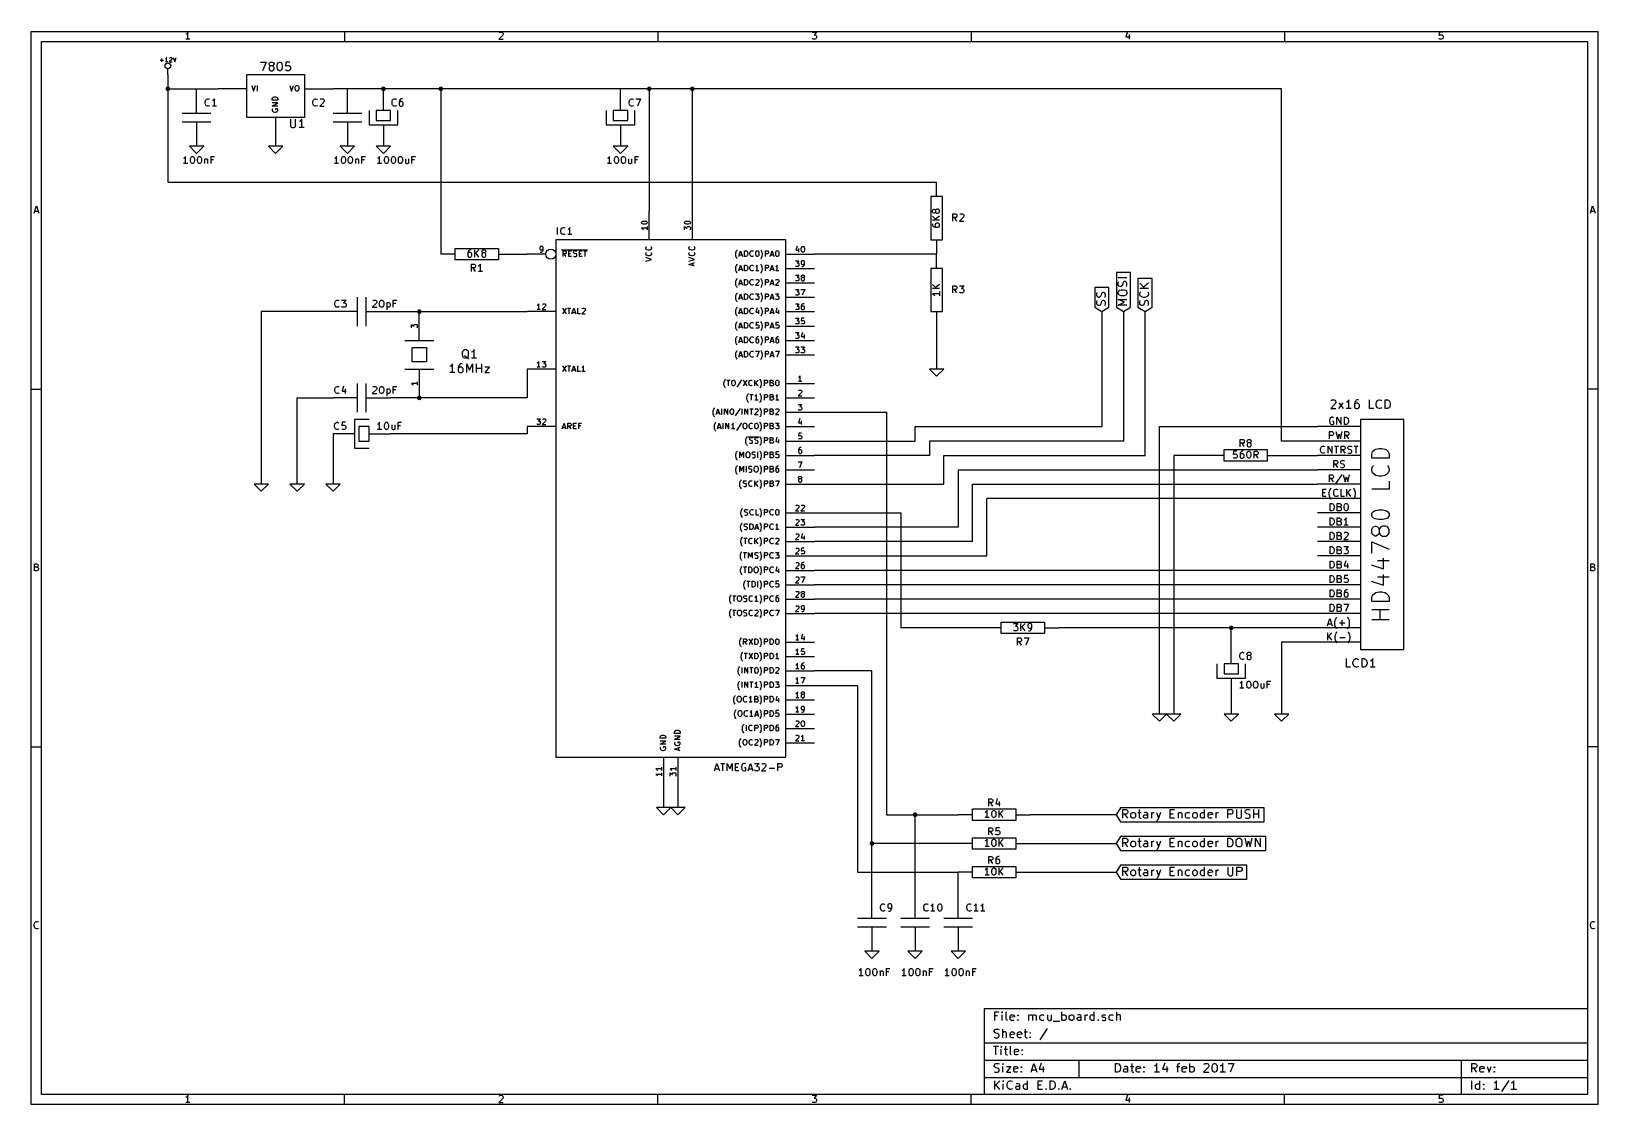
# Model space of a CAD drawing. Extents: x 4000 to 113000, y 4000 to 78670.
import ezdxf

# ---------------------------------------------------------------- set-up
doc = ezdxf.new("R2010")
doc.units = 0
for name, color, linetype in [('BLACK', 1, 'CONTINUOUS'), ('CYAN', 4, 'CONTINUOUS'), ('GREEN', 3, 'CONTINUOUS'), ('LIGHTYELLOW', 24, 'CONTINUOUS'), ('RED', 5, 'CONTINUOUS')]:
    doc.layers.add(name, color=color, linetype=linetype)

msp = doc.modelspace()

# ---------------------------------------------------------------- linework, layer by layer
at = {"layer": 'BLACK'}
for p, q in [((4000, 78670), (113000, 78670)), ((4000, 4000), (4000, 78670)), ((14800, 78500), (14760, 78470)), ((14850, 78550), (14800, 78500)), ((14900, 78620), (14850, 78550)), ((14900, 78120), (14900, 78620)), ((25800, 78670), (25800, 77970)), ((36560, 78570), (36580, 78590)), ((36580, 78590), (36630, 78620)), ((36630, 78620), (36750, 78620)), ((36750, 78620), (36790, 78590)), ((36790, 78590), (36820, 78570)), ((36820, 78570), (36840, 78520)), ((36840, 78520), (36840, 78470)), ((47600, 78670), (47600, 77970)), ((58330, 78620), (58640, 78620)), ((58640, 78620), (58470, 78430)), ((69400, 78670), (69400, 77970)), ((80270, 78640), (80160, 78280)), ((91200, 78670), (91200, 77970)), ((101980, 78620), (101960, 78380)), ((102220, 78620), (101980, 78620)), ((113000, 78670), (113000, 4000)), ((4700, 77970), (112300, 77970)), ((4700, 4700), (4700, 77970)), ((15040, 78120), (14760, 78120)), ((36820, 78400), (36530, 78120)), ((36530, 78120), (36840, 78120)), ((36840, 78470), (36820, 78400)), ((58360, 78140), (58330, 78170)), ((58400, 78120), (58360, 78140)), ((58550, 78120), (58400, 78120)), ((58470, 78430), (58550, 78430)), ((58550, 78430), (58590, 78400)), ((58590, 78140), (58550, 78120)), ((58590, 78400), (58620, 78380)), ((58620, 78170), (58590, 78140)), ((58620, 78380), (58640, 78330)), ((58640, 78210), (58620, 78170)), ((58640, 78330), (58640, 78210)), ((80160, 78280), (80460, 78280)), ((80390, 78450), (80390, 78120)), ((101960, 78380), (101980, 78400)), ((101980, 78140), (101960, 78170)), ((101980, 78400), (102030, 78430)), ((102030, 78120), (101980, 78140)), ((102030, 78430), (102150, 78430)), ((102150, 78120), (102030, 78120)), ((102150, 78430), (102190, 78400)), ((102190, 78140), (102150, 78120)), ((102190, 78400), (102220, 78380)), ((102220, 78170), (102190, 78140)), ((102220, 78380), (102240, 78330)), ((102240, 78210), (102220, 78170)), ((102240, 78330), (102240, 78210)), ((112300, 77970), (112300, 4700)), ((12970, 76660), (13200, 76660)), ((13090, 76550), (13090, 76780)), ((13360, 76780), (13330, 76760)), ((13500, 76550), (13330, 76550)), ((13380, 76810), (13360, 76780)), ((13410, 76850), (13380, 76810)), ((13410, 76550), (13410, 76850)), ((13770, 76720), (13600, 76550)), ((13600, 76550), (13790, 76550)), ((13620, 76820), (13630, 76830)), ((13630, 76830), (13660, 76850)), ((13660, 76850), (13730, 76850)), ((13730, 76850), (13760, 76830)), ((13760, 76830), (13770, 76820)), ((13770, 76820), (13790, 76790)), ((13790, 76760), (13770, 76720)), ((13790, 76790), (13790, 76760)), ((13880, 76850), (13980, 76550)), ((13980, 76550), (14080, 76850)), ((19950, 76530), (20350, 76530)), ((20350, 76530), (20090, 75930)), ((20540, 76410), (20570, 76470)), ((20540, 76380), (20540, 76410)), ((20570, 76330), (20540, 76380)), ((20570, 76470), (20600, 76500)), ((20600, 76300), (20570, 76330)), ((20600, 76500), (20660, 76530)), ((20660, 76270), (20600, 76300)), ((20660, 76530), (20770, 76530)), ((20770, 76530), (20830, 76500)), ((20830, 76300), (20770, 76270)), ((20830, 76500), (20860, 76470)), ((20860, 76330), (20830, 76300)), ((20860, 76470), (20890, 76410)), ((20890, 76380), (20860, 76330)), ((20890, 76410), (20890, 76380)), ((21110, 76300), (21140, 76410)), ((21110, 76160), (21110, 76300)), ((21140, 76410), (21170, 76470)), ((21170, 76470), (21200, 76500)), ((21200, 76500), (21260, 76530)), ((21260, 76530), (21310, 76530)), ((21310, 76530), (21370, 76500)), ((21370, 76500), (21400, 76470)), ((21400, 76470), (21430, 76410)), ((21430, 76410), (21460, 76300)), ((21460, 76300), (21460, 76160)), ((21710, 76530), (21680, 76240)), ((22000, 76530), (21710, 76530)), ((21710, 76270), (21770, 76300)), ((21770, 76300), (21910, 76300)), ((21910, 76300), (21970, 76270)), ((20570, 76210), (20540, 76160)), ((20540, 76160), (20540, 76040)), ((20540, 76040), (20570, 75980)), ((20600, 76240), (20570, 76210)), ((20570, 75980), (20600, 75960)), ((20660, 76270), (20600, 76240)), ((20600, 75960), (20660, 75930)), ((20770, 76270), (20660, 76270)), ((20660, 75930), (20770, 75930)), ((20830, 76240), (20770, 76270)), ((20770, 75930), (20830, 75960)), ((20860, 76210), (20830, 76240)), ((20830, 75960), (20860, 75980)), ((20890, 76160), (20860, 76210)), ((20860, 75980), (20890, 76040)), ((20890, 76040), (20890, 76160)), ((21140, 76040), (21110, 76160)), ((21170, 75980), (21140, 76040)), ((21200, 75960), (21170, 75980)), ((21260, 75930), (21200, 75960)), ((21310, 75930), (21260, 75930)), ((21370, 75960), (21310, 75930)), ((21400, 75980), (21370, 75960)), ((21430, 76040), (21400, 75980)), ((21460, 76160), (21430, 76040)), ((21680, 76240), (21710, 76270)), ((21710, 75960), (21680, 75980)), ((21770, 75930), (21710, 75960)), ((21910, 75930), (21770, 75930)), ((21970, 75960), (21910, 75930)), ((21970, 76270), (22000, 76240)), ((22000, 75980), (21970, 75960)), ((22000, 76240), (22030, 76180)), ((22030, 76040), (22000, 75980)), ((22030, 76180), (22030, 76040)), ((14640, 69850), (14600, 69820)), ((14690, 69900), (14640, 69850)), ((14740, 69970), (14690, 69900)), ((14740, 69470), (14740, 69970)), ((15080, 69780), (15100, 69870)), ((15080, 69660), (15080, 69780)), ((15100, 69870), (15120, 69920)), ((15120, 69920), (15150, 69940)), ((15150, 69940), (15190, 69970)), ((15190, 69970), (15240, 69970)), ((15240, 69970), (15290, 69940)), ((15290, 69940), (15310, 69920)), ((15310, 69920), (15340, 69870)), ((15340, 69870), (15360, 69780)), ((15360, 69780), (15360, 69660)), ((15560, 69780), (15580, 69870)), ((15560, 69660), (15560, 69780)), ((15580, 69870), (15600, 69920)), ((15600, 69920), (15630, 69940)), ((15630, 69940), (15670, 69970)), ((15670, 69970), (15720, 69970)), ((15720, 69970), (15770, 69940)), ((15770, 69940), (15790, 69920)), ((15790, 69920), (15820, 69870)), ((15820, 69870), (15840, 69780)), ((15840, 69780), (15840, 69660)), ((16060, 69800), (16060, 69470)), ((16060, 69750), (16080, 69780)), ((16080, 69780), (16130, 69800)), ((16130, 69800), (16200, 69800)), ((16200, 69800), (16250, 69780)), ((16250, 69780), (16270, 69730)), ((16510, 69470), (16510, 69970)), ((16510, 69970), (16750, 69970)), ((25140, 69850), (25100, 69820)), ((25190, 69900), (25140, 69850)), ((25240, 69970), (25190, 69900)), ((25240, 69470), (25240, 69970)), ((25580, 69780), (25600, 69870)), ((25580, 69660), (25580, 69780)), ((25600, 69870), (25620, 69920)), ((25620, 69920), (25650, 69940)), ((25650, 69940), (25690, 69970)), ((25690, 69970), (25740, 69970)), ((25740, 69970), (25790, 69940)), ((25790, 69940), (25810, 69920)), ((25810, 69920), (25840, 69870)), ((25840, 69870), (25860, 69780)), ((25860, 69780), (25860, 69660)), ((26060, 69780), (26080, 69870)), ((26060, 69660), (26060, 69780)), ((26080, 69870), (26100, 69920)), ((26100, 69920), (26130, 69940)), ((26130, 69940), (26170, 69970)), ((26170, 69970), (26220, 69970)), ((26220, 69970), (26270, 69940)), ((26270, 69940), (26290, 69920)), ((26290, 69920), (26320, 69870)), ((26320, 69870), (26340, 69780)), ((26340, 69780), (26340, 69660)), ((26560, 69800), (26560, 69470)), ((26560, 69750), (26580, 69780)), ((26580, 69780), (26630, 69800)), ((26630, 69800), (26700, 69800)), ((26700, 69800), (26750, 69780)), ((26750, 69780), (26770, 69730)), ((27010, 69470), (27010, 69970)), ((27010, 69970), (27250, 69970)), ((28140, 69850), (28100, 69820)), ((28190, 69900), (28140, 69850)), ((28240, 69970), (28190, 69900)), ((28240, 69470), (28240, 69970)), ((28580, 69780), (28600, 69870)), ((28580, 69660), (28580, 69780)), ((28600, 69870), (28620, 69920)), ((28620, 69920), (28650, 69940)), ((28650, 69940), (28690, 69970)), ((28690, 69970), (28740, 69970)), ((28740, 69970), (28790, 69940)), ((28790, 69940), (28810, 69920)), ((28810, 69920), (28840, 69870)), ((28840, 69870), (28860, 69780)), ((28860, 69780), (28860, 69660)), ((29060, 69780), (29080, 69870)), ((29060, 69660), (29060, 69780)), ((29080, 69870), (29100, 69920)), ((29100, 69920), (29130, 69940)), ((29130, 69940), (29170, 69970)), ((29170, 69970), (29220, 69970)), ((29220, 69970), (29270, 69940)), ((29270, 69940), (29290, 69920)), ((29290, 69920), (29320, 69870)), ((29320, 69870), (29340, 69780)), ((29340, 69780), (29340, 69660)), ((29540, 69780), (29560, 69870)), ((29540, 69660), (29540, 69780)), ((29560, 69870), (29580, 69920)), ((29580, 69920), (29610, 69940)), ((29610, 69940), (29650, 69970)), ((29650, 69970), (29700, 69970)), ((29700, 69970), (29750, 69940)), ((29750, 69940), (29770, 69920)), ((29770, 69920), (29800, 69870)), ((29800, 69870), (29820, 69780)), ((29820, 69780), (29820, 69660)), ((30040, 69800), (30040, 69540)), ((30250, 69800), (30250, 69470)), ((30490, 69470), (30490, 69970)), ((30490, 69970), (30730, 69970)), ((44140, 69850), (44100, 69820)), ((44190, 69900), (44140, 69850)), ((44240, 69970), (44190, 69900)), ((44240, 69470), (44240, 69970)), ((44580, 69780), (44600, 69870)), ((44580, 69660), (44580, 69780)), ((44600, 69870), (44620, 69920)), ((44620, 69920), (44650, 69940)), ((44650, 69940), (44690, 69970)), ((44690, 69970), (44740, 69970)), ((44740, 69970), (44790, 69940)), ((44790, 69940), (44810, 69920)), ((44810, 69920), (44840, 69870)), ((44840, 69870), (44860, 69780)), ((44860, 69780), (44860, 69660)), ((45060, 69780), (45080, 69870)), ((45060, 69660), (45060, 69780)), ((45080, 69870), (45100, 69920)), ((45100, 69920), (45130, 69940)), ((45130, 69940), (45170, 69970)), ((45170, 69970), (45220, 69970)), ((45220, 69970), (45270, 69940)), ((45270, 69940), (45290, 69920)), ((45290, 69920), (45320, 69870)), ((45320, 69870), (45340, 69780)), ((45340, 69780), (45340, 69660)), ((45560, 69800), (45560, 69540)), ((45770, 69800), (45770, 69470)), ((46010, 69470), (46010, 69970)), ((46010, 69970), (46250, 69970)), ((14880, 69470), (14600, 69470)), ((15100, 69560), (15080, 69660)), ((15120, 69520), (15100, 69560)), ((15150, 69490), (15120, 69520)), ((15190, 69470), (15150, 69490)), ((15240, 69470), (15190, 69470)), ((15290, 69490), (15240, 69470)), ((15310, 69520), (15290, 69490)), ((15340, 69560), (15310, 69520)), ((15360, 69660), (15340, 69560)), ((15580, 69560), (15560, 69660)), ((15600, 69520), (15580, 69560)), ((15630, 69490), (15600, 69520)), ((15670, 69470), (15630, 69490)), ((15720, 69470), (15670, 69470)), ((15770, 69490), (15720, 69470)), ((15790, 69520), (15770, 69490)), ((15820, 69560), (15790, 69520)), ((15840, 69660), (15820, 69560)), ((16270, 69730), (16270, 69470)), ((16680, 69730), (16510, 69730)), ((25380, 69470), (25100, 69470)), ((25600, 69560), (25580, 69660)), ((25620, 69520), (25600, 69560)), ((25650, 69490), (25620, 69520)), ((25690, 69470), (25650, 69490)), ((25740, 69470), (25690, 69470)), ((25790, 69490), (25740, 69470)), ((25810, 69520), (25790, 69490)), ((25840, 69560), (25810, 69520)), ((25860, 69660), (25840, 69560)), ((26080, 69560), (26060, 69660)), ((26100, 69520), (26080, 69560)), ((26130, 69490), (26100, 69520)), ((26170, 69470), (26130, 69490)), ((26220, 69470), (26170, 69470)), ((26270, 69490), (26220, 69470)), ((26290, 69520), (26270, 69490)), ((26320, 69560), (26290, 69520)), ((26340, 69660), (26320, 69560)), ((26770, 69730), (26770, 69470)), ((27180, 69730), (27010, 69730)), ((28380, 69470), (28100, 69470)), ((28600, 69560), (28580, 69660)), ((28620, 69520), (28600, 69560)), ((28650, 69490), (28620, 69520)), ((28690, 69470), (28650, 69490)), ((28740, 69470), (28690, 69470)), ((28790, 69490), (28740, 69470)), ((28810, 69520), (28790, 69490)), ((28840, 69560), (28810, 69520)), ((28860, 69660), (28840, 69560)), ((29080, 69560), (29060, 69660)), ((29100, 69520), (29080, 69560)), ((29130, 69490), (29100, 69520)), ((29170, 69470), (29130, 69490)), ((29220, 69470), (29170, 69470)), ((29270, 69490), (29220, 69470)), ((29290, 69520), (29270, 69490)), ((29320, 69560), (29290, 69520)), ((29340, 69660), (29320, 69560)), ((29560, 69560), (29540, 69660)), ((29580, 69520), (29560, 69560)), ((29610, 69490), (29580, 69520)), ((29650, 69470), (29610, 69490)), ((29700, 69470), (29650, 69470)), ((29750, 69490), (29700, 69470)), ((29770, 69520), (29750, 69490)), ((29800, 69560), (29770, 69520)), ((29820, 69660), (29800, 69560)), ((30040, 69540), (30060, 69490)), ((30060, 69490), (30110, 69470)), ((30110, 69470), (30180, 69470)), ((30180, 69470), (30230, 69490)), ((30230, 69490), (30250, 69520)), ((30660, 69730), (30490, 69730)), ((44380, 69470), (44100, 69470)), ((44600, 69560), (44580, 69660)), ((44620, 69520), (44600, 69560)), ((44650, 69490), (44620, 69520)), ((44690, 69470), (44650, 69490)), ((44740, 69470), (44690, 69470)), ((44790, 69490), (44740, 69470)), ((44810, 69520), (44790, 69490)), ((44840, 69560), (44810, 69520)), ((44860, 69660), (44840, 69560)), ((45080, 69560), (45060, 69660)), ((45100, 69520), (45080, 69560)), ((45130, 69490), (45100, 69520)), ((45170, 69470), (45130, 69490)), ((45220, 69470), (45170, 69470)), ((45270, 69490), (45220, 69470)), ((45290, 69520), (45270, 69490)), ((45320, 69560), (45290, 69520)), ((45340, 69660), (45320, 69560)), ((45560, 69540), (45580, 69490)), ((45580, 69490), (45630, 69470)), ((45630, 69470), (45700, 69470)), ((45700, 69470), (45750, 69490)), ((45750, 69490), (45770, 69520)), ((46180, 69730), (46010, 69730)), ((4190, 66020), (4350, 66520)), ((4350, 66520), (4520, 66020)), ((112490, 66020), (112650, 66520)), ((112650, 66520), (112820, 66020)), ((4240, 66160), (4470, 66160)), ((66700, 66210), (66730, 66250)), ((66700, 66110), (66700, 66210)), ((66730, 66060), (66700, 66110)), ((66700, 65820), (66990, 65540)), ((67200, 65540), (66700, 65540)), ((66730, 66250), (66750, 66280)), ((66750, 66040), (66730, 66060)), ((66750, 66280), (66800, 66300)), ((66800, 66020), (66750, 66040)), ((66800, 66300), (66820, 66300)), ((66820, 66020), (66800, 66020)), ((66820, 66300), (66870, 66280)), ((66870, 66040), (66820, 66020)), ((66870, 66280), (66890, 66250)), ((66890, 66060), (66870, 66040)), ((66890, 66250), (66920, 66210)), ((66920, 66110), (66890, 66060)), ((66940, 66250), (66920, 66210)), ((66920, 66210), (66920, 66110)), ((66920, 66110), (66940, 66060)), ((67200, 65820), (66920, 65610)), ((66960, 66280), (66940, 66250)), ((66940, 66060), (66960, 66040)), ((67010, 66300), (66960, 66280)), ((66960, 66040), (67010, 66020)), ((67110, 66300), (67010, 66300)), ((67010, 66020), (67110, 66020)), ((67150, 66280), (67110, 66300)), ((67110, 66020), (67150, 66040)), ((67180, 66250), (67150, 66280)), ((67150, 66040), (67180, 66060)), ((67200, 66210), (67180, 66250)), ((67180, 66060), (67200, 66110)), ((67200, 66110), (67200, 66210)), ((112540, 66160), (112770, 66160)), ((66700, 65270), (66700, 65180)), ((66700, 65180), (66730, 65130)), ((66730, 65130), (66750, 65110)), ((66750, 65110), (66820, 65060)), ((66820, 65060), (66920, 65040)), ((66920, 65270), (66890, 65230)), ((66890, 65230), (66890, 65130)), ((66890, 65130), (66920, 65080)), ((66940, 65300), (66920, 65270)), ((66920, 65080), (66940, 65060)), ((66920, 65040), (67110, 65040)), ((66990, 65320), (66940, 65300)), ((66940, 65060), (66990, 65040)), ((67110, 65320), (66990, 65320)), ((67150, 65300), (67110, 65320)), ((67110, 65040), (67150, 65060)), ((67180, 65270), (67150, 65300)), ((67150, 65060), (67180, 65080)), ((67200, 65230), (67180, 65270)), ((67180, 65080), (67200, 65130)), ((67200, 65130), (67200, 65230)), ((34390, 63350), (34370, 63250)), ((34370, 63250), (34370, 63060)), ((34390, 63230), (34370, 63180)), ((34440, 63420), (34390, 63350)), ((34410, 63250), (34390, 63230)), ((34460, 63280), (34410, 63250)), ((34460, 63440), (34440, 63420)), ((34510, 63470), (34460, 63440)), ((34560, 63280), (34460, 63280)), ((34600, 63470), (34510, 63470)), ((34600, 63250), (34560, 63280)), ((34630, 63230), (34600, 63250)), ((34650, 63180), (34630, 63230)), ((34870, 62970), (34870, 63470)), ((35150, 63470), (34870, 63180)), ((35150, 62970), (34940, 63250)), ((35350, 63370), (35370, 63420)), ((35350, 63350), (35350, 63370)), ((35370, 63300), (35350, 63350)), ((35370, 63420), (35390, 63440)), ((35390, 63280), (35370, 63300)), ((35390, 63230), (35370, 63210)), ((35390, 63440), (35440, 63470)), ((35440, 63250), (35390, 63280)), ((35440, 63250), (35390, 63230)), ((35440, 63470), (35540, 63470)), ((35540, 63250), (35440, 63250)), ((35540, 63470), (35580, 63440)), ((35580, 63280), (35540, 63250)), ((35580, 63230), (35540, 63250)), ((35580, 63440), (35610, 63420)), ((35610, 63300), (35580, 63280)), ((35610, 63210), (35580, 63230)), ((35610, 63420), (35630, 63370)), ((35630, 63350), (35610, 63300)), ((35630, 63370), (35630, 63350)), ((34370, 63060), (34390, 63020)), ((34390, 63020), (34410, 62990)), ((34410, 62990), (34460, 62970)), ((34460, 62970), (34560, 62970)), ((34560, 62970), (34600, 62990)), ((34600, 62990), (34630, 63020)), ((34630, 63020), (34650, 63060)), ((34650, 63060), (34650, 63180)), ((35370, 63210), (35350, 63160)), ((35350, 63160), (35350, 63060)), ((35350, 63060), (35370, 63020)), ((35370, 63020), (35390, 62990)), ((35390, 62990), (35440, 62970)), ((35440, 62970), (35540, 62970)), ((35540, 62970), (35580, 62990)), ((35580, 62990), (35610, 63020)), ((35630, 63160), (35610, 63210)), ((35610, 63020), (35630, 63060)), ((35630, 63060), (35630, 63160)), ((66700, 61060), (66990, 60780)), ((67200, 61060), (66920, 60850)), ((27780, 59940), (27830, 59970)), ((27830, 59970), (27950, 59970)), ((27950, 59970), (27990, 59940)), ((28310, 59940), (28350, 59970)), ((28350, 59970), (28400, 59970)), ((28400, 59970), (28450, 59940)), ((29190, 59470), (29190, 59970)), ((29190, 59970), (29430, 59970)), ((67200, 60780), (66700, 60780)), ((67200, 60420), (66700, 60420)), ((66700, 60420), (66770, 60370)), ((66770, 60370), (66820, 60320)), ((66820, 60320), (66850, 60280)), ((67200, 60560), (67200, 60280)), ((28020, 59750), (27730, 59470)), ((27730, 59470), (28040, 59470)), ((27760, 59920), (27780, 59940)), ((27990, 59940), (28020, 59920)), ((28020, 59920), (28040, 59870)), ((28040, 59820), (28020, 59750)), ((28040, 59870), (28040, 59820)), ((28240, 59780), (28260, 59870)), ((28240, 59660), (28240, 59780)), ((28260, 59560), (28240, 59660)), ((28260, 59870), (28280, 59920)), ((28280, 59520), (28260, 59560)), ((28280, 59920), (28310, 59940)), ((28310, 59490), (28280, 59520)), ((28350, 59470), (28310, 59490)), ((28400, 59470), (28350, 59470)), ((28450, 59490), (28400, 59470)), ((28450, 59940), (28470, 59920)), ((28470, 59520), (28450, 59490)), ((28470, 59920), (28500, 59870)), ((28500, 59560), (28470, 59520)), ((28500, 59870), (28520, 59780)), ((28520, 59660), (28500, 59560)), ((28520, 59780), (28520, 59660)), ((28740, 59800), (28740, 59300)), ((28740, 59780), (28790, 59800)), ((28790, 59470), (28740, 59490)), ((28790, 59800), (28880, 59800)), ((28880, 59470), (28790, 59470)), ((28880, 59800), (28930, 59780)), ((28930, 59490), (28880, 59470)), ((28930, 59780), (28950, 59750)), ((28950, 59520), (28930, 59490)), ((28950, 59750), (28980, 59710)), ((28980, 59560), (28950, 59520)), ((28980, 59710), (28980, 59560)), ((29360, 59730), (29190, 59730)), ((33190, 55380), (33130, 55360)), ((33480, 54930), (33130, 54930)), ((33250, 55440), (33190, 55380)), ((33310, 55530), (33250, 55440)), ((33310, 54930), (33310, 55530)), ((33730, 55380), (33700, 55270)), ((33700, 55270), (33700, 55040)), ((33730, 55240), (33700, 55180)), ((33700, 55040), (33730, 54980)), ((33790, 55470), (33730, 55380)), ((33760, 55270), (33730, 55240)), ((33730, 54980), (33760, 54960)), ((33820, 55300), (33760, 55270)), ((33760, 54960), (33820, 54930)), ((33820, 55500), (33790, 55470)), ((33880, 55530), (33820, 55500)), ((33930, 55300), (33820, 55300)), ((33820, 54930), (33930, 54930)), ((33990, 55530), (33880, 55530)), ((33990, 55270), (33930, 55300)), ((33930, 54930), (33990, 54960)), ((34020, 55240), (33990, 55270)), ((33990, 54960), (34020, 54980)), ((34050, 55180), (34020, 55240)), ((34020, 54980), (34050, 55040)), ((34050, 55040), (34050, 55180)), ((34300, 54930), (34300, 55530)), ((34300, 55530), (34500, 55100)), ((34500, 55100), (34700, 55530)), ((34700, 55530), (34700, 54930)), ((34990, 54930), (34990, 55530)), ((34990, 55240), (35340, 55240)), ((35340, 54930), (35340, 55530)), ((35570, 55330), (35880, 55330)), ((35880, 55330), (35570, 54930)), ((35570, 54930), (35880, 54930)), ((4000, 53780), (4700, 53780)), ((28020, 53750), (27730, 53470)), ((27730, 53470), (28040, 53470)), ((27760, 53920), (27780, 53940)), ((27780, 53940), (27830, 53970)), ((27830, 53970), (27950, 53970)), ((27950, 53970), (27990, 53940)), ((27990, 53940), (28020, 53920)), ((28020, 53920), (28040, 53870)), ((28040, 53820), (28020, 53750)), ((28040, 53870), (28040, 53820)), ((28240, 53780), (28260, 53870)), ((28240, 53660), (28240, 53780)), ((28260, 53560), (28240, 53660)), ((28260, 53870), (28280, 53920)), ((28280, 53520), (28260, 53560)), ((28280, 53920), (28310, 53940)), ((28310, 53490), (28280, 53520)), ((28310, 53940), (28350, 53970)), ((28350, 53470), (28310, 53490)), ((28350, 53970), (28400, 53970)), ((28400, 53470), (28350, 53470)), ((28400, 53970), (28450, 53940)), ((28450, 53490), (28400, 53470)), ((28450, 53940), (28470, 53920)), ((28470, 53520), (28450, 53490)), ((28470, 53920), (28500, 53870)), ((28500, 53560), (28470, 53520)), ((28500, 53870), (28520, 53780)), ((28520, 53660), (28500, 53560)), ((28520, 53780), (28520, 53660)), ((28740, 53800), (28740, 53300)), ((28740, 53780), (28790, 53800)), ((28790, 53470), (28740, 53490)), ((28790, 53800), (28880, 53800)), ((28880, 53470), (28790, 53470)), ((28880, 53800), (28930, 53780)), ((28930, 53490), (28880, 53470)), ((28930, 53780), (28950, 53750)), ((28950, 53520), (28930, 53490)), ((28950, 53750), (28980, 53710)), ((28980, 53560), (28950, 53520)), ((28980, 53710), (28980, 53560)), ((29190, 53470), (29190, 53970)), ((29190, 53970), (29430, 53970)), ((29360, 53730), (29190, 53730)), ((113000, 53780), (112300, 53780)), ((94760, 52770), (94420, 52430)), ((94420, 52430), (94790, 52430)), ((94440, 52970), (94470, 53000)), ((94470, 53000), (94530, 53030)), ((94530, 53030), (94670, 53030)), ((94670, 53030), (94730, 53000)), ((94730, 53000), (94760, 52970)), ((94760, 52970), (94790, 52910)), ((94790, 52860), (94760, 52770)), ((94790, 52910), (94790, 52860)), ((94990, 52430), (95300, 52830)), ((94990, 52830), (95300, 52430)), ((95560, 52880), (95500, 52860)), ((95850, 52430), (95500, 52430)), ((95620, 52940), (95560, 52880)), ((95680, 53030), (95620, 52940)), ((95680, 52430), (95680, 53030)), ((96100, 52880), (96070, 52770)), ((96070, 52770), (96070, 52540)), ((96100, 52740), (96070, 52680)), ((96070, 52540), (96100, 52480)), ((96160, 52970), (96100, 52880)), ((96130, 52770), (96100, 52740)), ((96100, 52480), (96130, 52460)), ((96190, 52800), (96130, 52770)), ((96130, 52460), (96190, 52430)), ((96190, 53000), (96160, 52970)), ((96250, 53030), (96190, 53000)), ((96300, 52800), (96190, 52800)), ((96190, 52430), (96300, 52430)), ((96360, 53030), (96250, 53030)), ((96360, 52770), (96300, 52800)), ((96300, 52430), (96360, 52460)), ((96390, 52740), (96360, 52770)), ((96360, 52460), (96390, 52480)), ((96420, 52680), (96390, 52740)), ((96390, 52480), (96420, 52540)), ((96420, 52540), (96420, 52680)), ((97130, 52430), (97130, 53030)), ((97420, 52430), (97130, 52430)), ((97590, 52770), (97620, 52880)), ((97590, 52680), (97590, 52770)), ((97620, 52570), (97590, 52680)), ((97620, 52880), (97650, 52940)), ((97650, 52510), (97620, 52570)), ((97650, 52940), (97710, 53000)), ((97710, 52460), (97650, 52510)), ((97710, 53000), (97790, 53030)), ((97790, 52430), (97710, 52460)), ((97790, 53030), (97850, 53030)), ((97850, 52430), (97790, 52430)), ((97850, 53030), (97940, 53000)), ((97940, 52460), (97850, 52430)), ((97940, 53000), (97970, 52970)), ((97970, 52480), (97940, 52460)), ((98220, 52430), (98220, 53030)), ((98220, 53030), (98370, 53030)), ((98370, 52430), (98220, 52430)), ((98370, 53030), (98450, 53000)), ((98450, 52460), (98370, 52430)), ((98450, 53000), (98510, 52940)), ((98510, 52510), (98450, 52460)), ((98510, 52940), (98540, 52880)), ((98540, 52570), (98510, 52510)), ((98540, 52880), (98570, 52770)), ((98570, 52680), (98540, 52570)), ((98570, 52770), (98570, 52680)), ((28140, 51350), (28100, 51320)), ((28190, 51400), (28140, 51350)), ((28240, 51470), (28190, 51400)), ((28240, 50970), (28240, 51470)), ((28580, 51280), (28600, 51370)), ((28580, 51160), (28580, 51280)), ((28600, 51370), (28620, 51420)), ((28620, 51420), (28650, 51440)), ((28650, 51440), (28690, 51470)), ((28690, 51470), (28740, 51470)), ((28740, 51470), (28790, 51440)), ((28790, 51440), (28810, 51420)), ((28810, 51420), (28840, 51370)), ((28840, 51370), (28860, 51280)), ((28860, 51280), (28860, 51160)), ((29080, 51300), (29080, 51040)), ((29290, 51300), (29290, 50970)), ((29530, 50970), (29530, 51470)), ((29530, 51470), (29770, 51470)), ((29700, 51230), (29530, 51230)), ((28380, 50970), (28100, 50970)), ((28600, 51060), (28580, 51160)), ((28620, 51020), (28600, 51060)), ((28650, 50990), (28620, 51020)), ((28690, 50970), (28650, 50990)), ((28740, 50970), (28690, 50970)), ((28790, 50990), (28740, 50970)), ((28810, 51020), (28790, 50990)), ((28840, 51060), (28810, 51020)), ((28860, 51160), (28840, 51060)), ((29080, 51040), (29100, 50990)), ((29100, 50990), (29150, 50970)), ((29150, 50970), (29220, 50970)), ((29220, 50970), (29270, 50990)), ((29270, 50990), (29290, 51020)), ((87650, 49470), (87630, 49230)), ((87630, 49230), (87650, 49250)), ((87890, 49470), (87650, 49470)), ((87650, 49250), (87700, 49280)), ((87700, 49280), (87820, 49280)), ((87820, 49280), (87860, 49250)), ((87860, 49250), (87890, 49230)), ((87890, 49230), (87910, 49180)), ((87910, 49060), (87890, 49020)), ((87910, 49180), (87910, 49060)), ((88130, 49350), (88110, 49250)), ((88110, 49250), (88110, 49060)), ((88130, 49230), (88110, 49180)), ((88110, 49060), (88130, 49020)), ((88180, 49420), (88130, 49350)), ((88150, 49250), (88130, 49230)), ((88200, 49280), (88150, 49250)), ((88200, 49440), (88180, 49420)), ((88250, 49470), (88200, 49440)), ((88300, 49280), (88200, 49280)), ((88340, 49470), (88250, 49470)), ((88340, 49250), (88300, 49280)), ((88370, 49230), (88340, 49250)), ((88390, 49180), (88370, 49230)), ((88370, 49020), (88390, 49060)), ((88390, 49060), (88390, 49180)), ((88590, 49280), (88610, 49370)), ((88590, 49160), (88590, 49280)), ((88610, 49060), (88590, 49160)), ((88610, 49370), (88630, 49420)), ((88630, 49020), (88610, 49060)), ((88630, 49420), (88660, 49440)), ((88660, 49440), (88700, 49470)), ((88700, 49470), (88750, 49470)), ((88750, 49470), (88800, 49440)), ((88800, 49440), (88820, 49420)), ((88820, 49420), (88850, 49370)), ((88850, 49060), (88820, 49020)), ((88850, 49370), (88870, 49280)), ((88870, 49160), (88850, 49060)), ((88870, 49280), (88870, 49160)), ((89090, 48970), (89090, 49470)), ((89090, 49470), (89280, 49470)), ((89280, 49210), (89090, 49210)), ((89370, 48970), (89210, 49210)), ((89280, 49470), (89330, 49440)), ((89330, 49230), (89280, 49210)), ((89330, 49440), (89350, 49420)), ((89350, 49250), (89330, 49230)), ((89350, 49420), (89370, 49370)), ((89370, 49300), (89350, 49250)), ((89370, 49370), (89370, 49300)), ((87650, 48990), (87630, 49020)), ((87700, 48970), (87650, 48990)), ((87820, 48970), (87700, 48970)), ((87860, 48990), (87820, 48970)), ((87890, 49020), (87860, 48990)), ((88130, 49020), (88150, 48990)), ((88150, 48990), (88200, 48970)), ((88200, 48970), (88300, 48970)), ((88300, 48970), (88340, 48990)), ((88340, 48990), (88370, 49020)), ((88660, 48990), (88630, 49020)), ((88700, 48970), (88660, 48990)), ((88750, 48970), (88700, 48970)), ((88800, 48990), (88750, 48970)), ((88820, 49020), (88800, 48990)), ((4220, 41130), (4220, 41630)), ((4220, 41630), (4390, 41630)), ((4390, 41630), (4430, 41600)), ((4430, 41600), (4460, 41580)), ((4460, 41440), (4430, 41410)), ((4460, 41580), (4480, 41530)), ((4480, 41480), (4460, 41440)), ((4480, 41530), (4480, 41480)), ((112520, 41130), (112520, 41630)), ((112520, 41630), (112690, 41630)), ((112690, 41630), (112730, 41600)), ((112730, 41600), (112760, 41580)), ((112760, 41440), (112730, 41410)), ((112760, 41580), (112780, 41530)), ((112780, 41480), (112760, 41440)), ((112780, 41530), (112780, 41480)), ((4390, 41390), (4220, 41390)), ((4410, 41130), (4220, 41130)), ((4430, 41410), (4390, 41390)), ((4390, 41390), (4460, 41370)), ((4460, 41150), (4410, 41130)), ((4460, 41370), (4480, 41340)), ((4480, 41180), (4460, 41150)), ((4480, 41340), (4500, 41290)), ((4500, 41220), (4480, 41180)), ((4500, 41290), (4500, 41220)), ((112690, 41390), (112520, 41390)), ((112710, 41130), (112520, 41130)), ((112730, 41410), (112690, 41390)), ((112690, 41390), (112760, 41370)), ((112760, 41150), (112710, 41130)), ((112760, 41370), (112780, 41340)), ((112780, 41180), (112760, 41150)), ((112780, 41340), (112800, 41290)), ((112800, 41220), (112780, 41180)), ((112800, 41290), (112800, 41220)), ((72340, 37470), (72650, 37470)), ((72650, 37470), (72480, 37280)), ((72480, 37280), (72560, 37280)), ((72560, 37280), (72600, 37250)), ((72600, 37250), (72630, 37230)), ((72630, 37230), (72650, 37180)), ((72650, 37060), (72630, 37020)), ((72650, 37180), (72650, 37060)), ((72870, 36970), (72870, 37470)), ((73150, 37470), (72870, 37180)), ((73150, 36970), (72940, 37250)), ((73370, 37420), (73350, 37370)), ((73350, 37370), (73350, 37250)), ((73350, 37250), (73370, 37210)), ((73390, 37440), (73370, 37420)), ((73370, 37210), (73390, 37180)), ((73440, 37470), (73390, 37440)), ((73390, 37180), (73440, 37160)), ((73540, 37470), (73440, 37470)), ((73440, 37160), (73540, 37160)), ((73580, 37440), (73540, 37470)), ((73540, 37160), (73580, 37180)), ((73560, 37020), (73610, 37090)), ((73610, 37420), (73580, 37440)), ((73580, 37180), (73610, 37210)), ((73630, 37370), (73610, 37420)), ((73610, 37210), (73630, 37250)), ((73610, 37090), (73630, 37180)), ((73630, 37180), (73630, 37370)), ((72370, 36990), (72340, 37020)), ((72410, 36970), (72370, 36990)), ((72560, 36970), (72410, 36970)), ((72600, 36990), (72560, 36970)), ((72630, 37020), (72600, 36990)), ((73390, 36970), (73490, 36970)), ((73490, 36970), (73540, 36990)), ((73540, 36990), (73560, 37020)), ((88140, 33350), (88100, 33320)), ((88380, 32970), (88100, 32970)), ((88190, 33400), (88140, 33350)), ((88240, 33470), (88190, 33400)), ((88240, 32970), (88240, 33470)), ((88580, 33280), (88600, 33370)), ((88580, 33160), (88580, 33280)), ((88600, 33060), (88580, 33160)), ((88600, 33370), (88620, 33420)), ((88620, 33020), (88600, 33060)), ((88620, 33420), (88650, 33440)), ((88650, 32990), (88620, 33020)), ((88650, 33440), (88690, 33470)), ((88690, 32970), (88650, 32990)), ((88690, 33470), (88740, 33470)), ((88740, 32970), (88690, 32970)), ((88740, 33470), (88790, 33440)), ((88790, 32990), (88740, 32970)), ((88790, 33440), (88810, 33420)), ((88810, 33020), (88790, 32990)), ((88810, 33420), (88840, 33370)), ((88840, 33060), (88810, 33020)), ((88840, 33370), (88860, 33280)), ((88860, 33160), (88840, 33060)), ((88860, 33280), (88860, 33160)), ((89060, 33280), (89080, 33370)), ((89060, 33160), (89060, 33280)), ((89080, 33060), (89060, 33160)), ((89080, 33370), (89100, 33420)), ((89100, 33020), (89080, 33060)), ((89100, 33420), (89130, 33440)), ((89130, 32990), (89100, 33020)), ((89130, 33440), (89170, 33470)), ((89170, 32970), (89130, 32990)), ((89170, 33470), (89220, 33470)), ((89220, 32970), (89170, 32970)), ((89220, 33470), (89270, 33440)), ((89270, 32990), (89220, 32970)), ((89270, 33440), (89290, 33420)), ((89290, 33020), (89270, 32990)), ((89290, 33420), (89320, 33370)), ((89320, 33060), (89290, 33020)), ((89320, 33370), (89340, 33280)), ((89340, 33160), (89320, 33060)), ((89340, 33280), (89340, 33160)), ((89560, 33300), (89560, 33040)), ((89560, 33040), (89580, 32990)), ((89580, 32990), (89630, 32970)), ((89630, 32970), (89700, 32970)), ((89700, 32970), (89750, 32990)), ((89750, 32990), (89770, 33020)), ((89770, 33300), (89770, 32970)), ((90010, 32970), (90010, 33470)), ((90010, 33470), (90250, 33470)), ((90180, 33230), (90010, 33230)), ((4000, 28890), (4700, 28890)), ((113000, 28890), (112300, 28890)), ((51550, 27230), (51710, 27730)), ((51600, 27370), (51830, 27370)), ((51710, 27730), (51880, 27230)), ((51980, 27730), (52260, 27730)), ((52120, 27230), (52120, 27730)), ((52430, 27230), (52430, 27730)), ((52430, 27730), (52600, 27370)), ((52600, 27370), (52760, 27730)), ((52760, 27730), (52760, 27230)), ((53000, 27230), (53000, 27730)), ((53000, 27730), (53240, 27730)), ((53000, 27490), (53170, 27490)), ((53450, 27610), (53430, 27510)), ((53430, 27510), (53430, 27440)), ((53430, 27440), (53450, 27350)), ((53470, 27660), (53450, 27610)), ((53450, 27350), (53470, 27300)), ((53520, 27700), (53470, 27660)), ((53470, 27300), (53520, 27250)), ((53590, 27730), (53520, 27700)), ((53520, 27250), (53590, 27230)), ((53660, 27730), (53590, 27730)), ((53730, 27440), (53640, 27440)), ((53640, 27230), (53710, 27250)), ((53710, 27700), (53660, 27730)), ((53710, 27250), (53730, 27280)), ((53730, 27280), (53730, 27440)), ((53880, 27230), (54040, 27730)), ((53930, 27370), (54160, 27370)), ((54040, 27730), (54210, 27230)), ((54330, 27730), (54640, 27730)), ((54360, 27250), (54330, 27280)), ((54400, 27230), (54360, 27250)), ((54640, 27730), (54470, 27540)), ((54470, 27540), (54550, 27540)), ((54550, 27540), (54590, 27510)), ((54590, 27250), (54550, 27230)), ((54590, 27510), (54620, 27490)), ((54620, 27280), (54590, 27250)), ((54620, 27490), (54640, 27440)), ((54640, 27320), (54620, 27280)), ((54640, 27440), (54640, 27320)), ((55100, 27510), (54810, 27230)), ((54840, 27680), (54860, 27700)), ((54860, 27700), (54910, 27730)), ((54910, 27730), (55030, 27730)), ((55030, 27730), (55070, 27700)), ((55070, 27700), (55100, 27680)), ((55100, 27680), (55120, 27630)), ((55120, 27580), (55100, 27510)), ((55120, 27630), (55120, 27580)), ((55340, 27420), (55720, 27420)), ((55960, 27230), (55960, 27730)), ((55960, 27730), (56150, 27730)), ((56150, 27470), (55960, 27470)), ((56150, 27730), (56200, 27700)), ((56200, 27490), (56150, 27470)), ((56200, 27700), (56220, 27680)), ((56220, 27510), (56200, 27490)), ((56220, 27680), (56240, 27630)), ((56240, 27560), (56220, 27510)), ((56240, 27630), (56240, 27560)), ((53240, 27230), (53000, 27230)), ((53590, 27230), (53640, 27230)), ((54550, 27230), (54400, 27230)), ((54810, 27230), (55120, 27230)), ((70410, 24350), (70370, 24320)), ((70460, 24400), (70410, 24350)), ((70510, 24470), (70460, 24400)), ((70510, 23970), (70510, 24470)), ((70850, 24280), (70870, 24370)), ((70850, 24160), (70850, 24280)), ((70870, 24060), (70850, 24160)), ((70870, 24370), (70890, 24420)), ((70890, 24020), (70870, 24060)), ((70890, 24420), (70920, 24440)), ((70920, 23990), (70890, 24020)), ((70920, 24440), (70960, 24470)), ((70960, 23970), (70920, 23990)), ((70960, 24470), (71010, 24470)), ((71010, 24470), (71060, 24440)), ((71060, 23990), (71010, 23970)), ((71060, 24440), (71080, 24420)), ((71080, 24020), (71060, 23990)), ((71080, 24420), (71110, 24370)), ((71110, 24060), (71080, 24020)), ((71110, 24370), (71130, 24280)), ((71130, 24160), (71110, 24060)), ((71130, 24280), (71130, 24160)), ((71350, 23970), (71350, 24470)), ((71630, 24470), (71350, 24180)), ((71630, 23970), (71420, 24250)), ((70650, 23970), (70370, 23970)), ((71010, 23970), (70960, 23970)), ((70410, 22350), (70370, 22320)), ((70650, 21970), (70370, 21970)), ((70460, 22400), (70410, 22350)), ((70510, 22470), (70460, 22400)), ((70510, 21970), (70510, 22470)), ((70850, 22280), (70870, 22370)), ((70850, 22160), (70850, 22280)), ((70870, 22060), (70850, 22160)), ((70870, 22370), (70890, 22420)), ((70890, 22020), (70870, 22060)), ((70890, 22420), (70920, 22440)), ((70920, 21990), (70890, 22020)), ((70920, 22440), (70960, 22470)), ((70960, 21970), (70920, 21990)), ((70960, 22470), (71010, 22470)), ((71010, 21970), (70960, 21970)), ((71010, 22470), (71060, 22440)), ((71060, 21990), (71010, 21970)), ((71060, 22440), (71080, 22420)), ((71080, 22020), (71060, 21990)), ((71080, 22420), (71110, 22370)), ((71110, 22060), (71080, 22020)), ((71110, 22370), (71130, 22280)), ((71130, 22160), (71110, 22060)), ((71130, 22280), (71130, 22160)), ((71350, 21970), (71350, 22470)), ((71630, 22470), (71350, 22180)), ((71630, 21970), (71420, 22250)), ((70410, 20350), (70370, 20320)), ((70650, 19970), (70370, 19970)), ((70460, 20400), (70410, 20350)), ((70510, 20470), (70460, 20400)), ((70510, 19970), (70510, 20470)), ((70850, 20280), (70870, 20370)), ((70850, 20160), (70850, 20280)), ((70870, 20060), (70850, 20160)), ((70870, 20370), (70890, 20420)), ((70890, 20020), (70870, 20060)), ((70890, 20420), (70920, 20440)), ((70920, 19990), (70890, 20020)), ((70920, 20440), (70960, 20470)), ((70960, 19970), (70920, 19990)), ((70960, 20470), (71010, 20470)), ((71010, 19970), (70960, 19970)), ((71010, 20470), (71060, 20440)), ((71060, 19990), (71010, 19970)), ((71060, 20440), (71080, 20420)), ((71080, 20020), (71060, 19990)), ((71080, 20420), (71110, 20370)), ((71110, 20060), (71080, 20020)), ((71110, 20370), (71130, 20280)), ((71130, 20160), (71110, 20060)), ((71130, 20280), (71130, 20160)), ((71350, 19970), (71350, 20470)), ((71630, 20470), (71350, 20180)), ((71630, 19970), (71420, 20250)), ((4200, 16520), (4220, 16620)), ((4200, 16450), (4200, 16520)), ((4220, 16360), (4200, 16450)), ((4220, 16620), (4240, 16670)), ((4240, 16310), (4220, 16360)), ((4240, 16670), (4290, 16710)), ((4290, 16710), (4360, 16740)), ((4360, 16740), (4410, 16740)), ((4410, 16740), (4480, 16710)), ((4480, 16710), (4500, 16690)), ((112500, 16520), (112520, 16620)), ((112500, 16450), (112500, 16520)), ((112520, 16360), (112500, 16450)), ((112520, 16620), (112540, 16670)), ((112540, 16310), (112520, 16360)), ((112540, 16670), (112590, 16710)), ((112590, 16710), (112660, 16740)), ((112660, 16740), (112710, 16740)), ((112710, 16740), (112780, 16710)), ((112780, 16710), (112800, 16690)), ((4290, 16260), (4240, 16310)), ((4360, 16240), (4290, 16260)), ((4410, 16240), (4360, 16240)), ((4480, 16260), (4410, 16240)), ((4500, 16290), (4480, 16260)), ((112590, 16260), (112540, 16310)), ((112660, 16240), (112590, 16260)), ((112710, 16240), (112660, 16240)), ((112780, 16260), (112710, 16240)), ((112800, 16290), (112780, 16260)), ((61640, 13350), (61600, 13320)), ((61690, 13400), (61640, 13350)), ((61740, 13470), (61690, 13400)), ((61740, 12970), (61740, 13470)), ((62080, 13280), (62100, 13370)), ((62080, 13160), (62080, 13280)), ((62100, 13060), (62080, 13160)), ((62100, 13370), (62120, 13420)), ((62120, 13420), (62150, 13440)), ((62150, 13440), (62190, 13470)), ((62190, 13470), (62240, 13470)), ((62240, 13470), (62290, 13440)), ((62290, 13440), (62310, 13420)), ((62310, 13420), (62340, 13370)), ((62340, 13370), (62360, 13280)), ((62360, 13160), (62340, 13060)), ((62360, 13280), (62360, 13160)), ((62560, 13280), (62580, 13370)), ((62560, 13160), (62560, 13280)), ((62580, 13060), (62560, 13160)), ((62580, 13370), (62600, 13420)), ((62600, 13420), (62630, 13440)), ((62630, 13440), (62670, 13470)), ((62670, 13470), (62720, 13470)), ((62720, 13470), (62770, 13440)), ((62770, 13440), (62790, 13420)), ((62790, 13420), (62820, 13370)), ((62820, 13370), (62840, 13280)), ((62840, 13160), (62820, 13060)), ((62840, 13280), (62840, 13160)), ((63060, 13300), (63060, 12970)), ((63060, 13250), (63080, 13280)), ((63080, 13280), (63130, 13300)), ((63130, 13300), (63200, 13300)), ((63200, 13300), (63250, 13280)), ((63250, 13280), (63270, 13230)), ((63270, 13230), (63270, 12970)), ((63510, 12970), (63510, 13470)), ((63510, 13470), (63750, 13470)), ((63680, 13230), (63510, 13230)), ((64640, 13350), (64600, 13320)), ((64690, 13400), (64640, 13350)), ((64740, 13470), (64690, 13400)), ((64740, 12970), (64740, 13470)), ((65080, 13280), (65100, 13370)), ((65080, 13160), (65080, 13280)), ((65100, 13060), (65080, 13160)), ((65100, 13370), (65120, 13420)), ((65120, 13420), (65150, 13440)), ((65150, 13440), (65190, 13470)), ((65190, 13470), (65240, 13470)), ((65240, 13470), (65290, 13440)), ((65290, 13440), (65310, 13420)), ((65310, 13420), (65340, 13370)), ((65340, 13370), (65360, 13280)), ((65360, 13160), (65340, 13060)), ((65360, 13280), (65360, 13160)), ((65560, 13280), (65580, 13370)), ((65560, 13160), (65560, 13280)), ((65580, 13060), (65560, 13160)), ((65580, 13370), (65600, 13420)), ((65600, 13420), (65630, 13440)), ((65630, 13440), (65670, 13470)), ((65670, 13470), (65720, 13470)), ((65720, 13470), (65770, 13440)), ((65770, 13440), (65790, 13420)), ((65790, 13420), (65820, 13370)), ((65820, 13370), (65840, 13280)), ((65840, 13160), (65820, 13060)), ((65840, 13280), (65840, 13160)), ((66060, 13300), (66060, 12970)), ((66060, 13250), (66080, 13280)), ((66080, 13280), (66130, 13300)), ((66130, 13300), (66200, 13300)), ((66200, 13300), (66250, 13280)), ((66250, 13280), (66270, 13230)), ((66270, 13230), (66270, 12970)), ((66510, 12970), (66510, 13470)), ((66510, 13470), (66750, 13470)), ((66680, 13230), (66510, 13230)), ((67640, 13350), (67600, 13320)), ((67690, 13400), (67640, 13350)), ((67740, 13470), (67690, 13400)), ((67740, 12970), (67740, 13470)), ((68080, 13280), (68100, 13370)), ((68080, 13160), (68080, 13280)), ((68100, 13060), (68080, 13160)), ((68100, 13370), (68120, 13420)), ((68120, 13420), (68150, 13440)), ((68150, 13440), (68190, 13470)), ((68190, 13470), (68240, 13470)), ((68240, 13470), (68290, 13440)), ((68290, 13440), (68310, 13420)), ((68310, 13420), (68340, 13370)), ((68340, 13370), (68360, 13280)), ((68360, 13160), (68340, 13060)), ((68360, 13280), (68360, 13160)), ((68560, 13280), (68580, 13370)), ((68560, 13160), (68560, 13280)), ((68580, 13060), (68560, 13160)), ((68580, 13370), (68600, 13420)), ((68600, 13420), (68630, 13440)), ((68630, 13440), (68670, 13470)), ((68670, 13470), (68720, 13470)), ((68720, 13470), (68770, 13440)), ((68770, 13440), (68790, 13420)), ((68790, 13420), (68820, 13370)), ((68820, 13370), (68840, 13280)), ((68840, 13160), (68820, 13060)), ((68840, 13280), (68840, 13160)), ((69060, 13300), (69060, 12970)), ((69060, 13250), (69080, 13280)), ((69080, 13280), (69130, 13300)), ((69130, 13300), (69200, 13300)), ((69200, 13300), (69250, 13280)), ((69250, 13280), (69270, 13230)), ((69270, 13230), (69270, 12970)), ((69510, 12970), (69510, 13470)), ((69510, 13470), (69750, 13470)), ((69680, 13230), (69510, 13230)), ((61880, 12970), (61600, 12970)), ((62120, 13020), (62100, 13060)), ((62150, 12990), (62120, 13020)), ((62190, 12970), (62150, 12990)), ((62240, 12970), (62190, 12970)), ((62290, 12990), (62240, 12970)), ((62310, 13020), (62290, 12990)), ((62340, 13060), (62310, 13020)), ((62600, 13020), (62580, 13060)), ((62630, 12990), (62600, 13020)), ((62670, 12970), (62630, 12990)), ((62720, 12970), (62670, 12970)), ((62770, 12990), (62720, 12970)), ((62790, 13020), (62770, 12990)), ((62820, 13060), (62790, 13020)), ((64880, 12970), (64600, 12970)), ((65120, 13020), (65100, 13060)), ((65150, 12990), (65120, 13020)), ((65190, 12970), (65150, 12990)), ((65240, 12970), (65190, 12970)), ((65290, 12990), (65240, 12970)), ((65310, 13020), (65290, 12990)), ((65340, 13060), (65310, 13020)), ((65600, 13020), (65580, 13060)), ((65630, 12990), (65600, 13020)), ((65670, 12970), (65630, 12990)), ((65720, 12970), (65670, 12970)), ((65770, 12990), (65720, 12970)), ((65790, 13020), (65770, 12990)), ((65820, 13060), (65790, 13020)), ((67880, 12970), (67600, 12970)), ((68120, 13020), (68100, 13060)), ((68150, 12990), (68120, 13020)), ((68190, 12970), (68150, 12990)), ((68240, 12970), (68190, 12970)), ((68290, 12990), (68240, 12970)), ((68310, 13020), (68290, 12990)), ((68340, 13060), (68310, 13020)), ((68600, 13020), (68580, 13060)), ((68630, 12990), (68600, 13020)), ((68670, 12970), (68630, 12990)), ((68720, 12970), (68670, 12970)), ((68770, 12990), (68720, 12970)), ((68790, 13020), (68770, 12990)), ((68820, 13060), (68790, 13020)), ((70300, 10700), (70300, 4700)), ((70300, 10700), (112300, 10700)), ((70300, 10700), (112300, 10700)), ((71040, 9860), (71040, 10460)), ((71040, 10460), (71330, 10460)), ((71240, 10170), (71040, 10170)), ((71550, 10460), (71520, 10430)), ((71520, 10430), (71550, 10400)), ((71580, 10430), (71550, 10460)), ((71550, 10460), (71550, 10400)), ((71550, 10400), (71580, 10430)), ((71550, 9860), (71550, 10260)), ((71840, 9940), (71840, 10460)), ((71870, 9890), (71840, 9940)), ((71930, 9860), (71870, 9890)), ((72120, 10170), (72150, 10230)), ((72120, 9940), (72120, 10170)), ((72410, 10110), (72120, 10060)), ((72150, 9890), (72120, 9940)), ((72150, 10230), (72210, 10260)), ((72210, 9860), (72150, 9890)), ((72210, 10260), (72320, 10260)), ((72320, 9860), (72210, 9860)), ((72320, 10260), (72380, 10230)), ((72380, 9890), (72320, 9860)), ((72380, 10230), (72410, 10170)), ((72410, 10170), (72410, 10110)), ((72630, 10200), (72660, 10230)), ((72660, 10170), (72630, 10200)), ((72630, 9890), (72660, 9910)), ((72660, 9860), (72630, 9890)), ((72660, 10230), (72690, 10200)), ((72660, 10230), (72660, 10170)), ((72690, 10200), (72660, 10170)), ((72660, 9910), (72690, 9890)), ((72660, 9910), (72660, 9860)), ((72690, 9890), (72660, 9860)), ((73410, 9860), (73410, 10260)), ((73410, 10200), (73440, 10230)), ((73440, 10230), (73500, 10260)), ((73500, 10260), (73580, 10260)), ((73580, 10260), (73640, 10230)), ((73640, 10230), (73670, 10170)), ((73670, 10170), (73700, 10230)), ((73670, 10170), (73670, 9860)), ((73700, 10230), (73760, 10260)), ((73760, 10260), (73840, 10260)), ((73840, 10260), (73900, 10230)), ((73900, 10230), (73930, 10170)), ((73930, 10170), (73930, 9860)), ((74180, 10140), (74210, 10200)), ((74180, 9970), (74180, 10140)), ((74210, 9910), (74180, 9970)), ((74210, 10200), (74240, 10230)), ((74240, 9890), (74210, 9910)), ((74240, 10230), (74300, 10260)), ((74300, 9860), (74240, 9890)), ((74300, 10260), (74410, 10260)), ((74410, 9860), (74300, 9860)), ((74410, 10260), (74470, 10230)), ((74470, 9890), (74410, 9860)), ((74720, 10260), (74720, 9940)), ((74720, 9940), (74750, 9890)), ((74750, 9890), (74810, 9860)), ((74810, 9860), (74890, 9860)), ((74890, 9860), (74950, 9890)), ((74950, 9890), (74980, 9910)), ((74980, 10260), (74980, 9860)), ((75720, 9860), (75720, 10460)), ((75720, 10230), (75780, 10260)), ((75780, 9860), (75720, 9890)), ((75780, 10260), (75890, 10260)), ((75890, 9860), (75780, 9860)), ((75890, 10260), (75950, 10230)), ((75950, 9890), (75890, 9860)), ((75950, 10230), (75980, 10200)), ((75980, 9910), (75950, 9890)), ((75980, 10200), (76010, 10140)), ((76010, 9970), (75980, 9910)), ((76010, 10140), (76010, 9970)), ((76230, 10140), (76260, 10200)), ((76230, 9970), (76230, 10140)), ((76260, 9910), (76230, 9970)), ((76260, 10200), (76290, 10230)), ((76290, 9890), (76260, 9910)), ((76290, 10230), (76350, 10260)), ((76350, 9860), (76290, 9890)), ((76350, 10260), (76430, 10260)), ((76430, 9860), (76350, 9860)), ((76430, 10260), (76490, 10230)), ((76490, 9890), (76430, 9860)), ((76490, 10230), (76520, 10200)), ((76520, 9910), (76490, 9890)), ((76520, 10200), (76550, 10140)), ((76550, 9970), (76520, 9910)), ((76550, 10140), (76550, 9970)), ((76770, 10000), (76800, 10060)), ((76770, 9940), (76770, 10000)), ((76800, 9890), (76770, 9940)), ((76860, 10260), (76800, 10230)), ((76800, 10060), (76860, 10090)), ((76860, 9860), (76800, 9890)), ((76970, 10260), (76860, 10260)), ((76860, 10090), (77000, 10090)), ((77000, 9860), (76860, 9860)), ((77030, 10230), (76970, 10260)), ((77000, 10090), (77060, 10110)), ((77060, 9890), (77000, 9860)), ((77060, 10170), (77030, 10230)), ((77060, 9860), (77060, 10170)), ((77340, 9860), (77340, 10260)), ((77340, 10140), (77370, 10200)), ((77370, 10200), (77400, 10230)), ((77400, 10230), (77460, 10260)), ((77460, 10260), (77510, 10260)), ((77680, 10140), (77710, 10200)), ((77680, 9970), (77680, 10140)), ((77710, 9910), (77680, 9970)), ((77710, 10200), (77740, 10230)), ((77740, 9890), (77710, 9910)), ((77740, 10230), (77800, 10260)), ((77800, 9860), (77740, 9890)), ((77800, 10260), (77910, 10260)), ((77910, 9860), (77800, 9860)), ((77910, 10260), (77970, 10230)), ((77970, 9890), (77910, 9860)), ((77970, 9860), (77970, 10460)), ((78220, 9890), (78250, 9910)), ((78250, 9860), (78220, 9890)), ((78250, 9910), (78280, 9890)), ((78250, 9910), (78250, 9860)), ((78280, 9890), (78250, 9860)), ((78510, 10170), (78540, 10230)), ((78510, 10140), (78510, 10170)), ((78540, 10090), (78510, 10140)), ((78510, 9890), (78570, 9860)), ((78540, 10230), (78600, 10260)), ((78600, 10060), (78540, 10090)), ((78570, 9860), (78690, 9860)), ((78600, 10260), (78690, 10260)), ((78690, 10060), (78600, 10060)), ((78690, 10260), (78740, 10230)), ((78740, 10030), (78690, 10060)), ((78690, 9860), (78740, 9890)), ((78770, 9970), (78740, 10030)), ((78740, 9890), (78770, 9940)), ((78770, 9940), (78770, 9970)), ((79000, 10140), (79030, 10200)), ((79000, 9970), (79000, 10140)), ((79030, 9910), (79000, 9970)), ((79030, 10200), (79060, 10230)), ((79060, 9890), (79030, 9910)), ((79060, 10230), (79120, 10260)), ((79120, 9860), (79060, 9890)), ((79120, 10260), (79230, 10260)), ((79230, 9860), (79120, 9860)), ((79230, 10260), (79290, 10230)), ((79290, 9890), (79230, 9860)), ((79540, 9860), (79540, 10460)), ((79570, 10230), (79540, 10200)), ((79630, 10260), (79570, 10230)), ((79710, 10260), (79630, 10260)), ((79770, 10230), (79710, 10260)), ((79800, 10170), (79770, 10230)), ((79800, 9860), (79800, 10170)), ((71010, 9140), (71040, 9200)), ((71010, 9090), (71010, 9140)), ((71040, 9030), (71010, 9090)), ((71040, 9200), (71070, 9230)), ((71070, 9000), (71040, 9030)), ((71070, 9230), (71130, 9260)), ((71130, 8970), (71070, 9000)), ((71130, 9260), (71270, 9260)), ((71240, 8940), (71130, 8970)), ((71300, 8910), (71240, 8940)), ((71270, 9260), (71360, 9230)), ((71330, 8890), (71300, 8910)), ((71360, 8830), (71330, 8890)), ((71330, 8710), (71360, 8770)), ((71360, 8770), (71360, 8830)), ((71610, 8660), (71610, 9260)), ((71640, 9030), (71610, 9000)), ((71700, 9060), (71640, 9030)), ((71780, 9060), (71700, 9060)), ((71840, 9030), (71780, 9060)), ((71870, 8970), (71840, 9030)), ((71870, 8660), (71870, 8970)), ((72120, 8970), (72150, 9030)), ((72120, 8740), (72120, 8970)), ((72410, 8910), (72120, 8860)), ((72150, 8690), (72120, 8740)), ((72150, 9030), (72210, 9060)), ((72210, 9060), (72320, 9060)), ((72320, 9060), (72380, 9030)), ((72380, 9030), (72410, 8970)), ((72410, 8970), (72410, 8910)), ((72630, 8970), (72660, 9030)), ((72630, 8740), (72630, 8970)), ((72920, 8910), (72630, 8860)), ((72660, 8690), (72630, 8740)), ((72660, 9030), (72720, 9060)), ((72720, 9060), (72830, 9060)), ((72830, 9060), (72890, 9030)), ((72890, 9030), (72920, 8970)), ((72920, 8970), (72920, 8910)), ((73090, 9060), (73320, 9060)), ((73170, 9260), (73170, 8740)), ((73170, 8740), (73200, 8690)), ((73480, 9000), (73510, 9030)), ((73510, 8970), (73480, 9000)), ((73510, 9030), (73540, 9000)), ((73510, 9030), (73510, 8970)), ((73540, 9000), (73510, 8970)), ((74690, 9290), (74180, 8510)), ((75120, 9800), (75580, 9800)), ((70300, 8300), (112300, 8300)), ((70960, 8060), (71300, 8060)), ((71010, 8690), (71100, 8660)), ((71100, 8660), (71240, 8660)), ((71130, 7460), (71130, 8060)), ((71240, 8660), (71300, 8690)), ((71300, 8690), (71330, 8710)), ((71500, 8060), (71470, 8030)), ((71470, 8030), (71500, 8000)), ((71530, 8030), (71500, 8060)), ((71500, 8060), (71500, 8000)), ((71500, 8000), (71530, 8030)), ((71500, 7460), (71500, 7860)), ((71710, 7860), (71940, 7860)), ((71790, 8060), (71790, 7540)), ((72130, 7540), (72130, 8060)), ((72210, 8660), (72150, 8690)), ((72320, 8660), (72210, 8660)), ((72380, 8690), (72320, 8660)), ((72410, 7770), (72440, 7830)), ((72410, 7540), (72410, 7770)), ((72700, 7710), (72410, 7660)), ((72440, 7830), (72500, 7860)), ((72500, 7860), (72610, 7860)), ((72610, 7860), (72670, 7830)), ((72720, 8660), (72660, 8690)), ((72670, 7830), (72700, 7770)), ((72700, 7770), (72700, 7710)), ((72830, 8660), (72720, 8660)), ((72890, 8690), (72830, 8660)), ((72920, 7800), (72950, 7830)), ((72950, 7770), (72920, 7800)), ((72950, 7830), (72980, 7800)), ((72950, 7830), (72950, 7770)), ((72980, 7800), (72950, 7770)), ((73200, 8690), (73260, 8660)), ((73260, 8660), (73320, 8660)), ((73480, 8690), (73510, 8710)), ((73510, 8660), (73480, 8690)), ((73510, 8710), (73540, 8690)), ((73510, 8710), (73510, 8660)), ((73540, 8690), (73510, 8660)), ((70300, 7100), (112300, 7100)), ((71010, 6740), (71040, 6800)), ((71010, 6690), (71010, 6740)), ((71040, 6630), (71010, 6690)), ((71040, 6800), (71070, 6830)), ((71070, 6600), (71040, 6630)), ((71070, 6830), (71130, 6860)), ((71130, 6570), (71070, 6600)), ((71130, 6860), (71270, 6860)), ((71240, 6540), (71130, 6570)), ((71300, 6510), (71240, 6540)), ((71270, 6860), (71360, 6830)), ((71610, 6860), (71580, 6830)), ((71580, 6830), (71610, 6800)), ((71640, 6830), (71610, 6860)), ((71610, 6860), (71610, 6800)), ((71610, 6800), (71640, 6830)), ((71610, 6260), (71610, 6660)), ((71790, 7540), (71820, 7490)), ((71820, 7490), (71880, 7460)), ((71850, 6660), (72160, 6660)), ((72160, 6660), (71850, 6260)), ((71880, 7460), (71940, 7460)), ((72160, 7490), (72130, 7540)), ((72220, 7460), (72160, 7490)), ((72360, 6570), (72390, 6630)), ((72360, 6340), (72360, 6570)), ((72390, 6630), (72450, 6660)), ((72440, 7490), (72410, 7540)), ((72500, 7460), (72440, 7490)), ((72450, 6660), (72560, 6660)), ((72610, 7460), (72500, 7460)), ((72560, 6660), (72620, 6630)), ((72670, 7490), (72610, 7460)), ((72620, 6630), (72650, 6570)), ((72650, 6570), (72650, 6510)), ((72870, 6600), (72900, 6630)), ((72900, 6570), (72870, 6600)), ((72900, 6630), (72930, 6600)), ((72900, 6630), (72900, 6570)), ((72930, 6600), (72900, 6570)), ((72920, 7490), (72950, 7510)), ((72950, 7460), (72920, 7490)), ((72950, 7510), (72980, 7490)), ((72950, 7510), (72950, 7460)), ((72980, 7490), (72950, 7460)), ((73570, 6260), (73770, 6860)), ((73770, 6860), (73970, 6260)), ((74280, 6890), (74130, 6460)), ((74420, 6660), (74420, 6260)), ((76900, 7100), (76900, 5900)), ((79440, 6260), (79440, 6860)), ((79440, 6860), (79590, 6860)), ((79590, 6860), (79670, 6830)), ((79670, 6830), (79730, 6770)), ((79730, 6770), (79760, 6710)), ((79760, 6710), (79790, 6600)), ((79790, 6600), (79790, 6510)), ((80100, 6660), (80040, 6630)), ((80210, 6660), (80100, 6660)), ((80270, 6630), (80210, 6660)), ((80300, 6570), (80270, 6630)), ((80300, 6260), (80300, 6570)), ((80500, 6660), (80730, 6660)), ((80580, 6860), (80580, 6340)), ((80890, 6570), (80920, 6630)), ((80890, 6340), (80890, 6570)), ((80920, 6630), (80980, 6660)), ((80980, 6660), (81090, 6660)), ((81090, 6660), (81150, 6630)), ((81150, 6630), (81180, 6570)), ((81180, 6570), (81180, 6510)), ((81400, 6600), (81430, 6630)), ((81430, 6570), (81400, 6600)), ((81430, 6630), (81460, 6600)), ((81430, 6630), (81430, 6570)), ((81460, 6600), (81430, 6570)), ((82210, 6710), (82150, 6690)), ((82270, 6770), (82210, 6710)), ((82330, 6860), (82270, 6770)), ((82330, 6260), (82330, 6860)), ((82870, 6890), (82720, 6460)), ((83010, 6660), (83010, 6260)), ((83700, 6660), (83930, 6660)), ((83780, 6770), (83810, 6830)), ((83780, 6260), (83780, 6770)), ((83810, 6830), (83870, 6860)), ((83870, 6860), (83930, 6860)), ((84090, 6570), (84120, 6630)), ((84090, 6340), (84090, 6570)), ((84120, 6630), (84180, 6660)), ((84180, 6660), (84290, 6660)), ((84290, 6660), (84350, 6630)), ((84350, 6630), (84380, 6570)), ((84380, 6570), (84380, 6510)), ((84630, 6260), (84630, 6860)), ((84630, 6630), (84690, 6660)), ((84690, 6660), (84800, 6660)), ((84800, 6660), (84860, 6630)), ((84860, 6630), (84890, 6600)), ((84890, 6600), (84920, 6540)), ((84920, 6540), (84920, 6370)), ((85920, 6600), (85580, 6260)), ((85600, 6800), (85630, 6830)), ((85630, 6830), (85690, 6860)), ((85690, 6860), (85830, 6860)), ((85830, 6860), (85890, 6830)), ((85890, 6830), (85920, 6800)), ((85920, 6800), (85950, 6740)), ((85950, 6690), (85920, 6600)), ((85950, 6740), (85950, 6690)), ((86170, 6630), (86200, 6740)), ((86170, 6490), (86170, 6630)), ((86200, 6740), (86230, 6800)), ((86230, 6800), (86260, 6830)), ((86260, 6830), (86320, 6860)), ((86320, 6860), (86370, 6860)), ((86370, 6860), (86430, 6830)), ((86430, 6830), (86460, 6800)), ((86460, 6800), (86490, 6740)), ((86490, 6740), (86520, 6630)), ((86520, 6630), (86520, 6490)), ((86800, 6710), (86740, 6690)), ((86860, 6770), (86800, 6710)), ((86920, 6860), (86860, 6770)), ((86920, 6260), (86920, 6860)), ((87290, 6860), (87690, 6860)), ((87690, 6860), (87430, 6260)), ((103500, 7100), (103500, 4700)), ((104240, 6260), (104240, 6860)), ((104240, 6860), (104470, 6860)), ((104470, 6540), (104240, 6540)), ((104590, 6260), (104390, 6540)), ((104470, 6860), (104530, 6830)), ((104530, 6570), (104470, 6540)), ((104530, 6830), (104560, 6800)), ((104560, 6600), (104530, 6570)), ((104560, 6800), (104590, 6740)), ((104590, 6660), (104560, 6600)), ((104590, 6740), (104590, 6660)), ((104810, 6570), (104840, 6630)), ((104810, 6340), (104810, 6570)), ((104840, 6630), (104900, 6660)), ((104900, 6660), (105010, 6660)), ((105010, 6660), (105070, 6630)), ((105070, 6630), (105100, 6570)), ((105100, 6570), (105100, 6510)), ((105300, 6660), (105440, 6260)), ((105440, 6260), (105580, 6660)), ((105780, 6600), (105810, 6630)), ((105810, 6570), (105780, 6600)), ((105810, 6630), (105840, 6600)), ((105810, 6630), (105810, 6570)), ((105840, 6600), (105810, 6570)), ((70300, 5900), (112300, 5900)), ((71010, 6290), (71100, 6260)), ((71040, 5060), (71040, 5660)), ((71390, 5660), (71040, 5310)), ((71100, 6260), (71240, 6260)), ((71240, 6260), (71300, 6290)), ((71330, 6490), (71300, 6510)), ((71300, 6290), (71330, 6310)), ((71360, 6430), (71330, 6490)), ((71330, 6310), (71360, 6370)), ((71360, 6370), (71360, 6430)), ((71640, 5660), (71610, 5630)), ((71610, 5630), (71640, 5600)), ((71670, 5630), (71640, 5660)), ((71640, 5660), (71640, 5600)), ((71640, 5600), (71670, 5630)), ((71640, 5060), (71640, 5460)), ((71850, 6260), (72160, 6260)), ((71900, 5400), (71930, 5510)), ((71930, 5510), (71960, 5570)), ((71960, 5570), (72020, 5630)), ((72020, 5630), (72100, 5660)), ((72100, 5660), (72160, 5660)), ((72160, 5660), (72250, 5630)), ((72250, 5630), (72280, 5600)), ((72650, 6510), (72360, 6460)), ((72390, 6290), (72360, 6340)), ((72450, 6260), (72390, 6290)), ((72560, 6260), (72450, 6260)), ((72590, 5460), (72530, 5430)), ((72620, 6290), (72560, 6260)), ((72700, 5460), (72590, 5460)), ((72760, 5430), (72700, 5460)), ((72870, 6290), (72900, 6310)), ((72900, 6260), (72870, 6290)), ((72900, 6310), (72930, 6290)), ((72900, 6310), (72900, 6260)), ((72930, 6290), (72900, 6260)), ((73100, 5430), (73160, 5460)), ((73160, 5460), (73270, 5460)), ((73270, 5460), (73330, 5430)), ((73330, 5060), (73330, 5660)), ((73620, 6430), (73910, 6430)), ((74070, 5060), (74070, 5660)), ((74070, 5660), (74360, 5660)), ((74130, 6460), (74510, 6460)), ((74900, 5060), (74900, 5660)), ((74900, 5660), (75050, 5660)), ((75050, 5660), (75130, 5630)), ((75130, 5630), (75190, 5570)), ((75190, 5570), (75220, 5510)), ((75220, 5510), (75250, 5400)), ((75710, 5060), (75910, 5660)), ((75910, 5660), (76110, 5060)), ((79590, 6260), (79440, 6260)), ((79670, 6290), (79590, 6260)), ((79730, 6340), (79670, 6290)), ((79760, 6400), (79730, 6340)), ((79790, 6510), (79760, 6400)), ((80010, 6400), (80040, 6460)), ((80010, 6340), (80010, 6400)), ((80040, 6290), (80010, 6340)), ((80040, 6460), (80100, 6490)), ((80100, 6260), (80040, 6290)), ((80100, 6490), (80240, 6490)), ((80240, 6260), (80100, 6260)), ((80240, 6490), (80300, 6510)), ((80300, 6290), (80240, 6260)), ((80580, 6340), (80610, 6290)), ((80610, 6290), (80670, 6260)), ((80670, 6260), (80730, 6260)), ((81180, 6510), (80890, 6460)), ((80920, 6290), (80890, 6340)), ((80980, 6260), (80920, 6290)), ((81090, 6260), (80980, 6260)), ((81150, 6290), (81090, 6260)), ((81400, 6290), (81430, 6310)), ((81430, 6260), (81400, 6290)), ((81430, 6310), (81460, 6290)), ((81430, 6310), (81430, 6260)), ((81460, 6290), (81430, 6260)), ((82500, 6260), (82150, 6260)), ((82720, 6460), (83100, 6460)), ((84380, 6510), (84090, 6460)), ((84120, 6290), (84090, 6340)), ((84180, 6260), (84120, 6290)), ((84290, 6260), (84180, 6260)), ((84350, 6290), (84290, 6260)), ((84690, 6260), (84630, 6290)), ((84800, 6260), (84690, 6260)), ((84860, 6290), (84800, 6260)), ((84890, 6310), (84860, 6290)), ((84920, 6370), (84890, 6310)), ((85580, 6260), (85950, 6260)), ((86200, 6370), (86170, 6490)), ((86230, 6310), (86200, 6370)), ((86260, 6290), (86230, 6310)), ((86320, 6260), (86260, 6290)), ((86370, 6260), (86320, 6260)), ((86430, 6290), (86370, 6260)), ((86460, 6310), (86430, 6290)), ((86490, 6370), (86460, 6310)), ((86520, 6490), (86490, 6370)), ((87090, 6260), (86740, 6260)), ((104240, 5060), (104240, 5660)), ((104560, 5430), (104620, 5460)), ((104620, 5460), (104730, 5460)), ((104730, 5460), (104790, 5430)), ((104790, 5060), (104790, 5660)), ((105100, 6510), (104810, 6460)), ((104840, 6290), (104810, 6340)), ((104900, 6260), (104840, 6290)), ((105010, 6260), (104900, 6260)), ((105070, 6290), (105010, 6260)), ((105780, 6290), (105810, 6310)), ((105810, 6260), (105780, 6290)), ((105850, 5510), (105790, 5490)), ((105810, 6310), (105840, 6290)), ((105810, 6310), (105810, 6260)), ((105840, 6290), (105810, 6260)), ((105910, 5570), (105850, 5510)), ((105970, 5660), (105910, 5570)), ((105970, 5060), (105970, 5660)), ((106820, 5690), (106310, 4910)), ((107050, 5510), (106990, 5490)), ((107110, 5570), (107050, 5510)), ((107170, 5660), (107110, 5570)), ((107170, 5060), (107170, 5660)), ((112300, 4700), (4700, 4700)), ((14800, 4530), (14760, 4500)), ((14850, 4580), (14800, 4530)), ((14900, 4650), (14850, 4580)), ((14900, 4150), (14900, 4650)), ((25800, 4000), (25800, 4700)), ((36820, 4430), (36530, 4150)), ((36560, 4600), (36580, 4620)), ((36580, 4620), (36630, 4650)), ((36630, 4650), (36750, 4650)), ((36750, 4650), (36790, 4620)), ((36790, 4620), (36820, 4600)), ((36820, 4600), (36840, 4550)), ((36840, 4500), (36820, 4430)), ((36840, 4550), (36840, 4500)), ((47600, 4000), (47600, 4700)), ((58330, 4650), (58640, 4650)), ((58640, 4650), (58470, 4460)), ((58470, 4460), (58550, 4460)), ((58550, 4460), (58590, 4430)), ((58590, 4430), (58620, 4410)), ((58620, 4410), (58640, 4360)), ((58640, 4360), (58640, 4240)), ((69400, 4000), (69400, 4700)), ((71390, 5060), (71130, 5400)), ((71900, 5310), (71900, 5400)), ((71930, 5200), (71900, 5310)), ((71960, 5140), (71930, 5200)), ((72020, 5090), (71960, 5140)), ((72100, 5060), (72020, 5090)), ((72160, 5060), (72100, 5060)), ((72250, 5090), (72160, 5060)), ((72280, 5110), (72250, 5090)), ((72500, 5200), (72530, 5260)), ((72500, 5140), (72500, 5200)), ((72530, 5090), (72500, 5140)), ((72530, 5260), (72590, 5290)), ((72590, 5060), (72530, 5090)), ((72590, 5290), (72730, 5290)), ((72730, 5060), (72590, 5060)), ((72730, 5290), (72790, 5310)), ((72790, 5090), (72730, 5060)), ((72790, 5370), (72760, 5430)), ((72790, 5060), (72790, 5370)), ((73040, 5340), (73070, 5400)), ((73040, 5170), (73040, 5340)), ((73070, 5110), (73040, 5170)), ((73070, 5400), (73100, 5430)), ((73100, 5090), (73070, 5110)), ((73160, 5060), (73100, 5090)), ((73270, 5060), (73160, 5060)), ((73330, 5090), (73270, 5060)), ((74070, 5370), (74270, 5370)), ((74360, 5060), (74070, 5060)), ((74580, 5090), (74610, 5110)), ((74610, 5060), (74580, 5090)), ((74610, 5110), (74640, 5090)), ((74610, 5110), (74610, 5060)), ((74640, 5090), (74610, 5060)), ((75050, 5060), (74900, 5060)), ((75130, 5090), (75050, 5060)), ((75190, 5140), (75130, 5090)), ((75220, 5200), (75190, 5140)), ((75250, 5310), (75220, 5200)), ((75250, 5400), (75250, 5310)), ((75470, 5090), (75500, 5110)), ((75500, 5060), (75470, 5090)), ((75500, 5110), (75530, 5090)), ((75500, 5110), (75500, 5060)), ((75530, 5090), (75500, 5060)), ((75760, 5230), (76050, 5230)), ((76270, 5090), (76300, 5110)), ((76300, 5060), (76270, 5090)), ((76300, 5110), (76330, 5090)), ((76300, 5110), (76300, 5060)), ((76330, 5090), (76300, 5060)), ((80270, 4670), (80160, 4310)), ((80390, 4480), (80390, 4150)), ((91200, 4000), (91200, 4700)), ((101980, 4650), (101960, 4410)), ((101960, 4410), (101980, 4430)), ((102220, 4650), (101980, 4650)), ((101980, 4430), (102030, 4460)), ((102030, 4460), (102150, 4460)), ((102150, 4460), (102190, 4430)), ((102190, 4430), (102220, 4410)), ((102220, 4410), (102240, 4360)), ((102240, 4360), (102240, 4240)), ((104500, 5340), (104530, 5400)), ((104500, 5170), (104500, 5340)), ((104530, 5110), (104500, 5170)), ((104530, 5400), (104560, 5430)), ((104560, 5090), (104530, 5110)), ((104620, 5060), (104560, 5090)), ((104730, 5060), (104620, 5060)), ((104790, 5090), (104730, 5060)), ((105040, 5400), (105070, 5430)), ((105070, 5370), (105040, 5400)), ((105040, 5090), (105070, 5110)), ((105070, 5060), (105040, 5090)), ((105070, 5430), (105100, 5400)), ((105070, 5430), (105070, 5370)), ((105100, 5400), (105070, 5370)), ((105070, 5110), (105100, 5090)), ((105070, 5110), (105070, 5060)), ((105100, 5090), (105070, 5060)), ((106140, 5060), (105790, 5060)), ((107340, 5060), (106990, 5060)), ((113000, 4000), (4000, 4000)), ((15040, 4150), (14760, 4150)), ((36530, 4150), (36840, 4150)), ((58360, 4170), (58330, 4200)), ((58400, 4150), (58360, 4170)), ((58550, 4150), (58400, 4150)), ((58590, 4170), (58550, 4150)), ((58620, 4200), (58590, 4170)), ((58640, 4240), (58620, 4200)), ((80160, 4310), (80460, 4310)), ((101980, 4170), (101960, 4200)), ((102030, 4150), (101980, 4170)), ((102150, 4150), (102030, 4150)), ((102190, 4170), (102150, 4150)), ((102220, 4200), (102190, 4170)), ((102240, 4240), (102220, 4200))]:
    msp.add_line(p, q, dxfattribs=at)
at = {"layer": 'CYAN'}
for p, q in [((19340, 74910), (19470, 74510)), ((19470, 74510), (19600, 74910)), ((19740, 74510), (19740, 74910)), ((21980, 74910), (22110, 74510)), ((22110, 74510), (22240, 74910)), ((22360, 74770), (22380, 74850)), ((22360, 74640), (22360, 74770)), ((22380, 74570), (22360, 74640)), ((22380, 74850), (22410, 74890)), ((22410, 74530), (22380, 74570)), ((22410, 74890), (22450, 74910)), ((22450, 74510), (22410, 74530)), ((22450, 74910), (22530, 74910)), ((22530, 74510), (22450, 74510)), ((22530, 74910), (22570, 74890)), ((22570, 74530), (22530, 74510)), ((22570, 74890), (22600, 74850)), ((22600, 74570), (22570, 74530)), ((22600, 74850), (22620, 74770)), ((22620, 74640), (22600, 74570)), ((22620, 74770), (22620, 74640)), ((16100, 73750), (16120, 73850)), ((16100, 73680), (16100, 73750)), ((16120, 73590), (16100, 73680)), ((16120, 73850), (16140, 73900)), ((16140, 73540), (16120, 73590)), ((16140, 73900), (16190, 73940)), ((16190, 73490), (16140, 73540)), ((16190, 73940), (16260, 73970)), ((16260, 73470), (16190, 73490)), ((16260, 73970), (16310, 73970)), ((16310, 73470), (16260, 73470)), ((16310, 73970), (16380, 73940)), ((16380, 73490), (16310, 73470)), ((16380, 73940), (16400, 73920)), ((16400, 73520), (16380, 73490)), ((16640, 73850), (16600, 73820)), ((16880, 73470), (16600, 73470)), ((16690, 73900), (16640, 73850)), ((16740, 73970), (16690, 73900)), ((16740, 73470), (16740, 73970)), ((20760, 73980), (20780, 74040)), ((20760, 73890), (20760, 73980)), ((21160, 73890), (20760, 73890)), ((20760, 73470), (21160, 73690)), ((21160, 73690), (20760, 73690)), ((21160, 73470), (20760, 73470)), ((20780, 73270), (20760, 73240)), ((20760, 73240), (20760, 73180)), ((20760, 73180), (20780, 73120)), ((20780, 74040), (20820, 74080)), ((20780, 73120), (20820, 73080)), ((20820, 74080), (20860, 74090)), ((20820, 73080), (20860, 73070)), ((20860, 74090), (20930, 74110)), ((20860, 73070), (20930, 73050)), ((20930, 74110), (20990, 74110)), ((20930, 73050), (20990, 73050)), ((20990, 74110), (21070, 74090)), ((21120, 73290), (20990, 73290)), ((20990, 73290), (20990, 73220)), ((20990, 73050), (21070, 73070)), ((21070, 74090), (21100, 74080)), ((21070, 73070), (21100, 73080)), ((21100, 74080), (21140, 74040)), ((21100, 73080), (21140, 73120)), ((21140, 73270), (21120, 73290)), ((21140, 74040), (21160, 73980)), ((21160, 73220), (21140, 73270)), ((21140, 73120), (21160, 73180)), ((21160, 73980), (21160, 73890)), ((21160, 73180), (21160, 73220)), ((23600, 73750), (23620, 73850)), ((23600, 73680), (23600, 73750)), ((23620, 73590), (23600, 73680)), ((23620, 73850), (23640, 73900)), ((23640, 73540), (23620, 73590)), ((23640, 73900), (23690, 73940)), ((23690, 73490), (23640, 73540)), ((23690, 73940), (23760, 73970)), ((23760, 73470), (23690, 73490)), ((23760, 73970), (23810, 73970)), ((23810, 73470), (23760, 73470)), ((23810, 73970), (23880, 73940)), ((23880, 73490), (23810, 73470)), ((23880, 73940), (23900, 73920)), ((23900, 73520), (23880, 73490)), ((24360, 73750), (24070, 73470)), ((24070, 73470), (24380, 73470)), ((24100, 73920), (24120, 73940)), ((24120, 73940), (24170, 73970)), ((24170, 73970), (24290, 73970)), ((24290, 73970), (24330, 73940)), ((24330, 73940), (24360, 73920)), ((24360, 73920), (24380, 73870)), ((24380, 73820), (24360, 73750)), ((24380, 73870), (24380, 73820)), ((29100, 73750), (29120, 73850)), ((29100, 73680), (29100, 73750)), ((29120, 73590), (29100, 73680)), ((29120, 73850), (29140, 73900)), ((29140, 73540), (29120, 73590)), ((29140, 73900), (29190, 73940)), ((29190, 73490), (29140, 73540)), ((29190, 73940), (29260, 73970)), ((29260, 73470), (29190, 73490)), ((29260, 73970), (29310, 73970)), ((29310, 73470), (29260, 73470)), ((29310, 73970), (29380, 73940)), ((29380, 73490), (29310, 73470)), ((29380, 73940), (29400, 73920)), ((29400, 73520), (29380, 73490)), ((29620, 73850), (29600, 73750)), ((29600, 73750), (29600, 73560)), ((29620, 73730), (29600, 73680)), ((29600, 73560), (29620, 73520)), ((29670, 73920), (29620, 73850)), ((29640, 73750), (29620, 73730)), ((29620, 73520), (29640, 73490)), ((29690, 73780), (29640, 73750)), ((29640, 73490), (29690, 73470)), ((29690, 73940), (29670, 73920)), ((29740, 73970), (29690, 73940)), ((29790, 73780), (29690, 73780)), ((29690, 73470), (29790, 73470)), ((29830, 73970), (29740, 73970)), ((29830, 73750), (29790, 73780)), ((29790, 73470), (29830, 73490)), ((29860, 73730), (29830, 73750)), ((29830, 73490), (29860, 73520)), ((29880, 73680), (29860, 73730)), ((29860, 73520), (29880, 73560)), ((29880, 73560), (29880, 73680)), ((45600, 73750), (45620, 73850)), ((45600, 73680), (45600, 73750)), ((45620, 73590), (45600, 73680)), ((45620, 73850), (45640, 73900)), ((45640, 73540), (45620, 73590)), ((45640, 73900), (45690, 73940)), ((45690, 73490), (45640, 73540)), ((45690, 73940), (45760, 73970)), ((45760, 73470), (45690, 73490)), ((45760, 73970), (45810, 73970)), ((45810, 73470), (45760, 73470)), ((45810, 73970), (45880, 73940)), ((45880, 73490), (45810, 73470)), ((45880, 73940), (45900, 73920)), ((45900, 73520), (45880, 73490)), ((46070, 73970), (46400, 73970)), ((46400, 73970), (46190, 73470)), ((22040, 72570), (22040, 72080)), ((22040, 72080), (22070, 72020)), ((22070, 72020), (22100, 72000)), ((22100, 72000), (22160, 71970)), ((22160, 71970), (22270, 71970)), ((22270, 71970), (22330, 72000)), ((22330, 72000), (22360, 72020)), ((22360, 72020), (22390, 72080)), ((22390, 72080), (22390, 72570)), ((22700, 72420), (22640, 72400)), ((22990, 71970), (22640, 71970)), ((22760, 72480), (22700, 72420)), ((22820, 72570), (22760, 72480)), ((22820, 71970), (22820, 72570)), ((68130, 65470), (68130, 65970)), ((68130, 65970), (68320, 65970)), ((68320, 65710), (68130, 65710)), ((68410, 65470), (68250, 65710)), ((68320, 65970), (68370, 65940)), ((68370, 65730), (68320, 65710)), ((68370, 65940), (68390, 65920)), ((68390, 65750), (68370, 65730)), ((68390, 65920), (68410, 65870)), ((68410, 65800), (68390, 65750)), ((68410, 65870), (68410, 65800)), ((68870, 65750), (68580, 65470)), ((68580, 65470), (68890, 65470)), ((68610, 65920), (68630, 65940)), ((68630, 65940), (68680, 65970)), ((68680, 65970), (68800, 65970)), ((68800, 65970), (68840, 65940)), ((68840, 65940), (68870, 65920)), ((68870, 65920), (68890, 65870)), ((68890, 65820), (68870, 65750)), ((68890, 65870), (68890, 65820)), ((40620, 64530), (40620, 65030)), ((40840, 64810), (40860, 64910)), ((40840, 64740), (40840, 64810)), ((40860, 64650), (40840, 64740)), ((40860, 64910), (40880, 64960)), ((40880, 64600), (40860, 64650)), ((40880, 64960), (40930, 65000)), ((40930, 64550), (40880, 64600)), ((40930, 65000), (41000, 65030)), ((41000, 64530), (40930, 64550)), ((41000, 65030), (41050, 65030)), ((41050, 64530), (41000, 64530)), ((41050, 65030), (41120, 65000)), ((41120, 64550), (41050, 64530)), ((41120, 65000), (41140, 64980)), ((41140, 64580), (41120, 64550)), ((41380, 64910), (41340, 64880)), ((41620, 64530), (41340, 64530)), ((41430, 64960), (41380, 64910)), ((41480, 65030), (41430, 64960)), ((41480, 64530), (41480, 65030)), ((40900, 63480), (42700, 63470)), ((41000, 63010), (41000, 63410)), ((41000, 63410), (41150, 63410)), ((41150, 63410), (41190, 63390)), ((41190, 63220), (41150, 63200)), ((41190, 63390), (41200, 63370)), ((41200, 63240), (41190, 63220)), ((41200, 63370), (41220, 63330)), ((41220, 63270), (41200, 63240)), ((41220, 63330), (41220, 63270)), ((41400, 63010), (41400, 63410)), ((41400, 63410), (41590, 63410)), ((41400, 63220), (41530, 63220)), ((41740, 63330), (41760, 63370)), ((41740, 63290), (41740, 63330)), ((41760, 63260), (41740, 63290)), ((41760, 63370), (41770, 63390)), ((41770, 63240), (41760, 63260)), ((41770, 63390), (41810, 63410)), ((41810, 63220), (41770, 63240)), ((41810, 63410), (41910, 63410)), ((41890, 63200), (41810, 63220)), ((41910, 63410), (41960, 63390)), ((42140, 63010), (42140, 63410)), ((42140, 63410), (42330, 63410)), ((42140, 63220), (42270, 63220)), ((42440, 63410), (42670, 63410)), ((42550, 63010), (42550, 63410)), ((46760, 63620), (46780, 63670)), ((46760, 63580), (46760, 63620)), ((46780, 63520), (46760, 63580)), ((46760, 63220), (46780, 63270)), ((46760, 63180), (46760, 63220)), ((46780, 63670), (46800, 63690)), ((46820, 63480), (46780, 63520)), ((46780, 63270), (46800, 63290)), ((46860, 63470), (46820, 63480)), ((46930, 63450), (46860, 63470)), ((46990, 63450), (46930, 63450)), ((47070, 63470), (46990, 63450)), ((47100, 63480), (47070, 63470)), ((47140, 63520), (47100, 63480)), ((47120, 63690), (47140, 63670)), ((47120, 63290), (47140, 63270)), ((47140, 63670), (47160, 63620)), ((47160, 63580), (47140, 63520)), ((47140, 63270), (47160, 63220)), ((47160, 63620), (47160, 63580)), ((47160, 63220), (47160, 63180)), ((49760, 63620), (49780, 63670)), ((49760, 63580), (49760, 63620)), ((49780, 63520), (49760, 63580)), ((49760, 63220), (49780, 63270)), ((49760, 63180), (49760, 63220)), ((49780, 63670), (49800, 63690)), ((49820, 63480), (49780, 63520)), ((49780, 63270), (49800, 63290)), ((49860, 63470), (49820, 63480)), ((49930, 63450), (49860, 63470)), ((49990, 63450), (49930, 63450)), ((50070, 63470), (49990, 63450)), ((50100, 63480), (50070, 63470)), ((50140, 63520), (50100, 63480)), ((50120, 63690), (50140, 63670)), ((50120, 63290), (50140, 63270)), ((50140, 63670), (50160, 63620)), ((50160, 63580), (50140, 63520)), ((50140, 63270), (50160, 63220)), ((50160, 63620), (50160, 63580)), ((50160, 63220), (50160, 63180)), ((53020, 63200), (53030, 63290)), ((53030, 63290), (53050, 63350)), ((53050, 63350), (53070, 63390)), ((53070, 63390), (53110, 63450)), ((53110, 63450), (53130, 63470)), ((53230, 63010), (53360, 63410)), ((53360, 63410), (53490, 63010)), ((53630, 63010), (53630, 63410)), ((53630, 63410), (53720, 63410)), ((53720, 63410), (53780, 63390)), ((53780, 63390), (53820, 63350)), ((53820, 63350), (53830, 63310)), ((53830, 63310), (53850, 63240)), ((53850, 63240), (53850, 63180)), ((54010, 63240), (54030, 63310)), ((54010, 63180), (54010, 63240)), ((54030, 63310), (54040, 63350)), ((54040, 63350), (54080, 63390)), ((54080, 63390), (54140, 63410)), ((54140, 63410), (54180, 63410)), ((54180, 63410), (54230, 63390)), ((54230, 63390), (54250, 63370)), ((54410, 63260), (54430, 63330)), ((54410, 63160), (54410, 63260)), ((54430, 63330), (54440, 63370)), ((54440, 63370), (54460, 63390)), ((54460, 63390), (54500, 63410)), ((54500, 63410), (54540, 63410)), ((54540, 63410), (54580, 63390)), ((54580, 63390), (54600, 63370)), ((54600, 63370), (54620, 63330)), ((54620, 63330), (54630, 63260)), ((54630, 63260), (54630, 63160)), ((54790, 63450), (54770, 63470)), ((54820, 63390), (54790, 63450)), ((54840, 63350), (54820, 63390)), ((54860, 63290), (54840, 63350)), ((54880, 63200), (54860, 63290)), ((55080, 63010), (55080, 63410)), ((55080, 63410), (55230, 63410)), ((55230, 63410), (55270, 63390)), ((55270, 63220), (55230, 63200)), ((55270, 63390), (55280, 63370)), ((55280, 63240), (55270, 63220)), ((55280, 63370), (55300, 63330)), ((55300, 63270), (55280, 63240)), ((55300, 63330), (55300, 63270)), ((55420, 63010), (55550, 63410)), ((55550, 63410), (55680, 63010)), ((55800, 63260), (55820, 63330)), ((55800, 63160), (55800, 63260)), ((55820, 63330), (55830, 63370)), ((55830, 63370), (55850, 63390)), ((55850, 63390), (55890, 63410)), ((55890, 63410), (55930, 63410)), ((55930, 63410), (55970, 63390)), ((55970, 63390), (55990, 63370)), ((55990, 63370), (56010, 63330)), ((56010, 63330), (56020, 63260)), ((56020, 63260), (56020, 63160)), ((34630, 61970), (34630, 62470)), ((34630, 62470), (34820, 62470)), ((34820, 62210), (34630, 62210)), ((34910, 61970), (34750, 62210)), ((34820, 62470), (34870, 62440)), ((34870, 62230), (34820, 62210)), ((34870, 62440), (34890, 62420)), ((34890, 62250), (34870, 62230)), ((34890, 62420), (34910, 62370)), ((34910, 62300), (34890, 62250)), ((34910, 62370), (34910, 62300)), ((35150, 62350), (35110, 62320)), ((35200, 62400), (35150, 62350)), ((35250, 62470), (35200, 62400)), ((35250, 61970), (35250, 62470)), ((41150, 63200), (41000, 63200)), ((41220, 63010), (41090, 63200)), ((41590, 63010), (41400, 63010)), ((41740, 63030), (41790, 63010)), ((41790, 63010), (41890, 63010)), ((41930, 63180), (41890, 63200)), ((41890, 63010), (41930, 63030)), ((41950, 63160), (41930, 63180)), ((41930, 63030), (41950, 63050)), ((41960, 63120), (41950, 63160)), ((41950, 63050), (41960, 63080)), ((41960, 63080), (41960, 63120)), ((42330, 63010), (42140, 63010)), ((46780, 63120), (46760, 63180)), ((47160, 62800), (46760, 62930)), ((46760, 62670), (47160, 62800)), ((46820, 63080), (46780, 63120)), ((46860, 63070), (46820, 63080)), ((46930, 63050), (46860, 63070)), ((46990, 63050), (46930, 63050)), ((47070, 63070), (46990, 63050)), ((47100, 63080), (47070, 63070)), ((47140, 63120), (47100, 63080)), ((47160, 63180), (47140, 63120)), ((49780, 63120), (49760, 63180)), ((50160, 62800), (49760, 62930)), ((49760, 62670), (50160, 62800)), ((49760, 62460), (50160, 62590)), ((50160, 62330), (49760, 62460)), ((49820, 63080), (49780, 63120)), ((49860, 63070), (49820, 63080)), ((49930, 63050), (49860, 63070)), ((49990, 63050), (49930, 63050)), ((50070, 63070), (49990, 63050)), ((50050, 62370), (50050, 62560)), ((50100, 63080), (50070, 63070)), ((50140, 63120), (50100, 63080)), ((50160, 63180), (50140, 63120)), ((53020, 63120), (53020, 63200)), ((53030, 63030), (53020, 63120)), ((53020, 62200), (53030, 62290)), ((53020, 62120), (53020, 62200)), ((53050, 62970), (53030, 63030)), ((53030, 62290), (53050, 62350)), ((53070, 62930), (53050, 62970)), ((53050, 62350), (53070, 62390)), ((53110, 62870), (53070, 62930)), ((53070, 62390), (53110, 62450)), ((53130, 62860), (53110, 62870)), ((53110, 62450), (53130, 62470)), ((53230, 62010), (53360, 62410)), ((53270, 63120), (53460, 63120)), ((53360, 62410), (53490, 62010)), ((53720, 63010), (53630, 63010)), ((53630, 62010), (53630, 62410)), ((53630, 62410), (53720, 62410)), ((53780, 63030), (53720, 63010)), ((53720, 62410), (53780, 62390)), ((53820, 63070), (53780, 63030)), ((53780, 62390), (53820, 62350)), ((53830, 63100), (53820, 63070)), ((53820, 62350), (53830, 62310)), ((53850, 63180), (53830, 63100)), ((53830, 62310), (53850, 62240)), ((53850, 62180), (53830, 62100)), ((53850, 62240), (53850, 62180)), ((54030, 63100), (54010, 63180)), ((54010, 62240), (54030, 62310)), ((54010, 62180), (54010, 62240)), ((54030, 62100), (54010, 62180)), ((54040, 63070), (54030, 63100)), ((54030, 62310), (54040, 62350)), ((54080, 63030), (54040, 63070)), ((54040, 62350), (54080, 62390)), ((54140, 63010), (54080, 63030)), ((54080, 62390), (54140, 62410)), ((54180, 63010), (54140, 63010)), ((54140, 62410), (54180, 62410)), ((54230, 63030), (54180, 63010)), ((54180, 62410), (54230, 62390)), ((54250, 63050), (54230, 63030)), ((54230, 62390), (54250, 62370)), ((54430, 63080), (54410, 63160)), ((54440, 62310), (54410, 62290)), ((54440, 63050), (54430, 63080)), ((54460, 63030), (54440, 63050)), ((54480, 62350), (54440, 62310)), ((54500, 63010), (54460, 63030)), ((54520, 62410), (54480, 62350)), ((54540, 63010), (54500, 63010)), ((54520, 62010), (54520, 62410)), ((54580, 63030), (54540, 63010)), ((54600, 63050), (54580, 63030)), ((54620, 63080), (54600, 63050)), ((54630, 63160), (54620, 63080)), ((54770, 62860), (54790, 62870)), ((54790, 62450), (54770, 62470)), ((54790, 62870), (54820, 62930)), ((54820, 62390), (54790, 62450)), ((54820, 62930), (54840, 62970)), ((54840, 62350), (54820, 62390)), ((54840, 62970), (54860, 63030)), ((54860, 62290), (54840, 62350)), ((54860, 63030), (54880, 63120)), ((54880, 62200), (54860, 62290)), ((54880, 63120), (54880, 63200)), ((54880, 62120), (54880, 62200)), ((55230, 63200), (55080, 63200)), ((55080, 62010), (55080, 62410)), ((55080, 62410), (55230, 62410)), ((55230, 62200), (55080, 62200)), ((55230, 62410), (55270, 62390)), ((55270, 62220), (55230, 62200)), ((55270, 62390), (55280, 62370)), ((55280, 62240), (55270, 62220)), ((55280, 62370), (55300, 62330)), ((55300, 62270), (55280, 62240)), ((55300, 62330), (55300, 62270)), ((55420, 62010), (55550, 62410)), ((55460, 63120), (55650, 63120)), ((55550, 62410), (55680, 62010)), ((55820, 63080), (55800, 63160)), ((55830, 62310), (55800, 62290)), ((55830, 63050), (55820, 63080)), ((55850, 63030), (55830, 63050)), ((55870, 62350), (55830, 62310)), ((55890, 63010), (55850, 63030)), ((55910, 62410), (55870, 62350)), ((55930, 63010), (55890, 63010)), ((55910, 62010), (55910, 62410)), ((55970, 63030), (55930, 63010)), ((55990, 63050), (55970, 63030)), ((56010, 63080), (55990, 63050)), ((56020, 63160), (56010, 63080)), ((35390, 61970), (35110, 61970)), ((53030, 62030), (53020, 62120)), ((53020, 61200), (53030, 61290)), ((53020, 61120), (53020, 61200)), ((53030, 61030), (53020, 61120)), ((53050, 61970), (53030, 62030)), ((53030, 61290), (53050, 61350)), ((53070, 61930), (53050, 61970)), ((53050, 61350), (53070, 61390)), ((53110, 61870), (53070, 61930)), ((53070, 61390), (53110, 61450)), ((53130, 61860), (53110, 61870)), ((53110, 61450), (53130, 61470)), ((53230, 61010), (53360, 61410)), ((53270, 62120), (53460, 62120)), ((53270, 61120), (53460, 61120)), ((53360, 61410), (53490, 61010)), ((53720, 62010), (53630, 62010)), ((53630, 61010), (53630, 61410)), ((53630, 61410), (53720, 61410)), ((53780, 62030), (53720, 62010)), ((53720, 61410), (53780, 61390)), ((53820, 62070), (53780, 62030)), ((53780, 61390), (53820, 61350)), ((53820, 61070), (53780, 61030)), ((53830, 62100), (53820, 62070)), ((53820, 61350), (53830, 61310)), ((53830, 61100), (53820, 61070)), ((53830, 61310), (53850, 61240)), ((53850, 61180), (53830, 61100)), ((53850, 61240), (53850, 61180)), ((54010, 61240), (54030, 61310)), ((54010, 61180), (54010, 61240)), ((54030, 61100), (54010, 61180)), ((54040, 62070), (54030, 62100)), ((54030, 61310), (54040, 61350)), ((54040, 61070), (54030, 61100)), ((54080, 62030), (54040, 62070)), ((54040, 61350), (54080, 61390)), ((54080, 61030), (54040, 61070)), ((54140, 62010), (54080, 62030)), ((54080, 61390), (54140, 61410)), ((54180, 62010), (54140, 62010)), ((54140, 61410), (54180, 61410)), ((54230, 62030), (54180, 62010)), ((54180, 61410), (54230, 61390)), ((54250, 62050), (54230, 62030)), ((54230, 61390), (54250, 61370)), ((54250, 61050), (54230, 61030)), ((54620, 61240), (54390, 61010)), ((54630, 62010), (54410, 62010)), ((54410, 61370), (54430, 61390)), ((54430, 61390), (54460, 61410)), ((54460, 61410), (54560, 61410)), ((54560, 61410), (54600, 61390)), ((54600, 61390), (54620, 61370)), ((54620, 61370), (54630, 61330)), ((54630, 61290), (54620, 61240)), ((54630, 61330), (54630, 61290)), ((54770, 61860), (54790, 61870)), ((54790, 61450), (54770, 61470)), ((54790, 61870), (54820, 61930)), ((54820, 61390), (54790, 61450)), ((54820, 61930), (54840, 61970)), ((54840, 61350), (54820, 61390)), ((54840, 61970), (54860, 62030)), ((54860, 61290), (54840, 61350)), ((54860, 62030), (54880, 62120)), ((54880, 61200), (54860, 61290)), ((54860, 61030), (54880, 61120)), ((54880, 61120), (54880, 61200)), ((55080, 61010), (55080, 61410)), ((55080, 61410), (55230, 61410)), ((55230, 61200), (55080, 61200)), ((55230, 61410), (55270, 61390)), ((55270, 61220), (55230, 61200)), ((55270, 61390), (55280, 61370)), ((55280, 61240), (55270, 61220)), ((55280, 61370), (55300, 61330)), ((55300, 61270), (55280, 61240)), ((55300, 61330), (55300, 61270)), ((55420, 61010), (55550, 61410)), ((55460, 62120), (55650, 62120)), ((55460, 61120), (55650, 61120)), ((55550, 61410), (55680, 61010)), ((56010, 61240), (55780, 61010)), ((56020, 62010), (55800, 62010)), ((55800, 61370), (55820, 61390)), ((55820, 61390), (55850, 61410)), ((55850, 61410), (55950, 61410)), ((55950, 61410), (55990, 61390)), ((55990, 61390), (56010, 61370)), ((56010, 61370), (56020, 61330)), ((56020, 61290), (56010, 61240)), ((56020, 61330), (56020, 61290)), ((25210, 59940), (25280, 59970)), ((25280, 59970), (25330, 59970)), ((25330, 59970), (25400, 59940)), ((25590, 59970), (25900, 59970)), ((25900, 59970), (25730, 59780)), ((53020, 60200), (53030, 60290)), ((53020, 60120), (53020, 60200)), ((53030, 60030), (53020, 60120)), ((53050, 60970), (53030, 61030)), ((53030, 60290), (53050, 60350)), ((53050, 59970), (53030, 60030)), ((53070, 60930), (53050, 60970)), ((53050, 60350), (53070, 60390)), ((53070, 59930), (53050, 59970)), ((53110, 60870), (53070, 60930)), ((53070, 60390), (53110, 60450)), ((53130, 60860), (53110, 60870)), ((53110, 60450), (53130, 60470)), ((53230, 60010), (53360, 60410)), ((53270, 60120), (53460, 60120)), ((53360, 60410), (53490, 60010)), ((53720, 61010), (53630, 61010)), ((53630, 60010), (53630, 60410)), ((53630, 60410), (53720, 60410)), ((53720, 60010), (53630, 60010)), ((53780, 61030), (53720, 61010)), ((53720, 60410), (53780, 60390)), ((53780, 60030), (53720, 60010)), ((53780, 60390), (53820, 60350)), ((53820, 60070), (53780, 60030)), ((53820, 60350), (53830, 60310)), ((53830, 60100), (53820, 60070)), ((53830, 60310), (53850, 60240)), ((53850, 60180), (53830, 60100)), ((53850, 60240), (53850, 60180)), ((54010, 60240), (54030, 60310)), ((54010, 60180), (54010, 60240)), ((54030, 60100), (54010, 60180)), ((54030, 60310), (54040, 60350)), ((54040, 60070), (54030, 60100)), ((54040, 60350), (54080, 60390)), ((54080, 60030), (54040, 60070)), ((54140, 61010), (54080, 61030)), ((54080, 60390), (54140, 60410)), ((54140, 60010), (54080, 60030)), ((54180, 61010), (54140, 61010)), ((54140, 60410), (54180, 60410)), ((54180, 60010), (54140, 60010)), ((54230, 61030), (54180, 61010)), ((54180, 60410), (54230, 60390)), ((54230, 60030), (54180, 60010)), ((54230, 60390), (54250, 60370)), ((54250, 60050), (54230, 60030)), ((54390, 61010), (54630, 61010)), ((54390, 60410), (54630, 60410)), ((54410, 60030), (54390, 60050)), ((54440, 60010), (54410, 60030)), ((54560, 60010), (54440, 60010)), ((54630, 60410), (54500, 60260)), ((54500, 60260), (54560, 60260)), ((54560, 60260), (54600, 60240)), ((54600, 60030), (54560, 60010)), ((54600, 60240), (54620, 60220)), ((54620, 60050), (54600, 60030)), ((54620, 60220), (54630, 60180)), ((54630, 60080), (54620, 60050)), ((54630, 60180), (54630, 60080)), ((54770, 60860), (54790, 60870)), ((54790, 60450), (54770, 60470)), ((54790, 60870), (54820, 60930)), ((54820, 60390), (54790, 60450)), ((54820, 60930), (54840, 60970)), ((54840, 60350), (54820, 60390)), ((54820, 59930), (54840, 59970)), ((54840, 60970), (54860, 61030)), ((54860, 60290), (54840, 60350)), ((54840, 59970), (54860, 60030)), ((54880, 60200), (54860, 60290)), ((54860, 60030), (54880, 60120)), ((54880, 60120), (54880, 60200)), ((55080, 60010), (55080, 60410)), ((55080, 60410), (55230, 60410)), ((55230, 60200), (55080, 60200)), ((55230, 60410), (55270, 60390)), ((55270, 60220), (55230, 60200)), ((55270, 60390), (55280, 60370)), ((55280, 60240), (55270, 60220)), ((55280, 60370), (55300, 60330)), ((55300, 60270), (55280, 60240)), ((55300, 60330), (55300, 60270)), ((55420, 60010), (55550, 60410)), ((55460, 60120), (55650, 60120)), ((55550, 60410), (55680, 60010)), ((55780, 61010), (56020, 61010)), ((55780, 60410), (56020, 60410)), ((55800, 60030), (55780, 60050)), ((55830, 60010), (55800, 60030)), ((55950, 60010), (55830, 60010)), ((56020, 60410), (55890, 60260)), ((55890, 60260), (55950, 60260)), ((55950, 60260), (55990, 60240)), ((55990, 60030), (55950, 60010)), ((55990, 60240), (56010, 60220)), ((56010, 60050), (55990, 60030)), ((56010, 60220), (56020, 60180)), ((56020, 60080), (56010, 60050)), ((56020, 60180), (56020, 60080)), ((68130, 60470), (68130, 60970)), ((68130, 60970), (68320, 60970)), ((68320, 60710), (68130, 60710)), ((68410, 60470), (68250, 60710)), ((68320, 60970), (68370, 60940)), ((68370, 60730), (68320, 60710)), ((68370, 60940), (68390, 60920)), ((68390, 60750), (68370, 60730)), ((68390, 60920), (68410, 60870)), ((68410, 60800), (68390, 60750)), ((68410, 60870), (68410, 60800)), ((68580, 60970), (68890, 60970)), ((68610, 60490), (68580, 60520)), ((68650, 60470), (68610, 60490)), ((68800, 60470), (68650, 60470)), ((68890, 60970), (68720, 60780)), ((68720, 60780), (68800, 60780)), ((68800, 60780), (68840, 60750)), ((68840, 60490), (68800, 60470)), ((68840, 60750), (68870, 60730)), ((68870, 60520), (68840, 60490)), ((68870, 60730), (68890, 60680)), ((68890, 60560), (68870, 60520)), ((68890, 60680), (68890, 60560)), ((25120, 59750), (25140, 59850)), ((25120, 59680), (25120, 59750)), ((25140, 59590), (25120, 59680)), ((25140, 59850), (25160, 59900)), ((25160, 59540), (25140, 59590)), ((25160, 59900), (25210, 59940)), ((25210, 59490), (25160, 59540)), ((25280, 59470), (25210, 59490)), ((25330, 59470), (25280, 59470)), ((25400, 59490), (25330, 59470)), ((25400, 59940), (25420, 59920)), ((25420, 59520), (25400, 59490)), ((25620, 59490), (25590, 59520)), ((25660, 59470), (25620, 59490)), ((25810, 59470), (25660, 59470)), ((25730, 59780), (25810, 59780)), ((25810, 59780), (25850, 59750)), ((25850, 59490), (25810, 59470)), ((25850, 59750), (25880, 59730)), ((25880, 59520), (25850, 59490)), ((25880, 59730), (25900, 59680)), ((25900, 59560), (25880, 59520)), ((25900, 59680), (25900, 59560)), ((40960, 59410), (41220, 59010)), ((41220, 59410), (40960, 59010)), ((41320, 59410), (41550, 59410)), ((41430, 59010), (41430, 59410)), ((41620, 59010), (41750, 59410)), ((41660, 59120), (41850, 59120)), ((41750, 59410), (41880, 59010)), ((42020, 59010), (42020, 59410)), ((42210, 59010), (42020, 59010)), ((42530, 59240), (42300, 59010)), ((42300, 59010), (42540, 59010)), ((42320, 59370), (42340, 59390)), ((42340, 59390), (42370, 59410)), ((42370, 59410), (42470, 59410)), ((42470, 59410), (42510, 59390)), ((42510, 59390), (42530, 59370)), ((42530, 59370), (42540, 59330)), ((42540, 59290), (42530, 59240)), ((42540, 59330), (42540, 59290)), ((53020, 59200), (53030, 59290)), ((53020, 59120), (53020, 59200)), ((53030, 59030), (53020, 59120)), ((53030, 59290), (53050, 59350)), ((53050, 58970), (53030, 59030)), ((53050, 59350), (53070, 59390)), ((53070, 58930), (53050, 58970)), ((53110, 59870), (53070, 59930)), ((53070, 59390), (53110, 59450)), ((53110, 58870), (53070, 58930)), ((53130, 59860), (53110, 59870)), ((53110, 59450), (53130, 59470)), ((53130, 58860), (53110, 58870)), ((53230, 59010), (53360, 59410)), ((53270, 59120), (53460, 59120)), ((53360, 59410), (53490, 59010)), ((53630, 59010), (53630, 59410)), ((53630, 59410), (53720, 59410)), ((53720, 59010), (53630, 59010)), ((53720, 59410), (53780, 59390)), ((53780, 59030), (53720, 59010)), ((53780, 59390), (53820, 59350)), ((53820, 59070), (53780, 59030)), ((53820, 59350), (53830, 59310)), ((53830, 59100), (53820, 59070)), ((53830, 59310), (53850, 59240)), ((53850, 59180), (53830, 59100)), ((53850, 59240), (53850, 59180)), ((54010, 59240), (54030, 59310)), ((54010, 59180), (54010, 59240)), ((54030, 59100), (54010, 59180)), ((54030, 59310), (54040, 59350)), ((54040, 59070), (54030, 59100)), ((54040, 59350), (54080, 59390)), ((54080, 59030), (54040, 59070)), ((54080, 59390), (54140, 59410)), ((54140, 59010), (54080, 59030)), ((54140, 59410), (54180, 59410)), ((54180, 59010), (54140, 59010)), ((54180, 59410), (54230, 59390)), ((54230, 59030), (54180, 59010)), ((54230, 59390), (54250, 59370)), ((54250, 59050), (54230, 59030)), ((54500, 59430), (54410, 59140)), ((54410, 59140), (54650, 59140)), ((54600, 59270), (54600, 59010)), ((54770, 59860), (54790, 59870)), ((54790, 59450), (54770, 59470)), ((54770, 58860), (54790, 58870)), ((54790, 59870), (54820, 59930)), ((54820, 59390), (54790, 59450)), ((54790, 58870), (54820, 58930)), ((54840, 59350), (54820, 59390)), ((54820, 58930), (54840, 58970)), ((54860, 59290), (54840, 59350)), ((54840, 58970), (54860, 59030)), ((54880, 59200), (54860, 59290)), ((54860, 59030), (54880, 59120)), ((54880, 59120), (54880, 59200)), ((55080, 59010), (55080, 59410)), ((55080, 59410), (55230, 59410)), ((55230, 59200), (55080, 59200)), ((55230, 59410), (55270, 59390)), ((55270, 59220), (55230, 59200)), ((55270, 59390), (55280, 59370)), ((55280, 59240), (55270, 59220)), ((55280, 59370), (55300, 59330)), ((55300, 59270), (55280, 59240)), ((55300, 59330), (55300, 59270)), ((55420, 59010), (55550, 59410)), ((55460, 59120), (55650, 59120)), ((55550, 59410), (55680, 59010)), ((55890, 59430), (55800, 59140)), ((55800, 59140), (56040, 59140)), ((55990, 59270), (55990, 59010)), ((53020, 58200), (53030, 58290)), ((53020, 58120), (53020, 58200)), ((53030, 58030), (53020, 58120)), ((53030, 58290), (53050, 58350)), ((53050, 57970), (53030, 58030)), ((53050, 58350), (53070, 58390)), ((53070, 57930), (53050, 57970)), ((53070, 58390), (53110, 58450)), ((53110, 57870), (53070, 57930)), ((53110, 58450), (53130, 58470)), ((53130, 57860), (53110, 57870)), ((53230, 58010), (53360, 58410)), ((53270, 58120), (53460, 58120)), ((53360, 58410), (53490, 58010)), ((53630, 58010), (53630, 58410)), ((53630, 58410), (53720, 58410)), ((53720, 58010), (53630, 58010)), ((53720, 58410), (53780, 58390)), ((53780, 58030), (53720, 58010)), ((53780, 58390), (53820, 58350)), ((53820, 58070), (53780, 58030)), ((53820, 58350), (53830, 58310)), ((53830, 58100), (53820, 58070)), ((53830, 58310), (53850, 58240)), ((53850, 58180), (53830, 58100)), ((53850, 58240), (53850, 58180)), ((54010, 58240), (54030, 58310)), ((54010, 58180), (54010, 58240)), ((54030, 58100), (54010, 58180)), ((54030, 58310), (54040, 58350)), ((54040, 58070), (54030, 58100)), ((54040, 58350), (54080, 58390)), ((54080, 58030), (54040, 58070)), ((54080, 58390), (54140, 58410)), ((54140, 58010), (54080, 58030)), ((54140, 58410), (54180, 58410)), ((54180, 58010), (54140, 58010)), ((54180, 58410), (54230, 58390)), ((54230, 58030), (54180, 58010)), ((54230, 58390), (54250, 58370)), ((54250, 58050), (54230, 58030)), ((54430, 58410), (54410, 58220)), ((54410, 58220), (54430, 58240)), ((54430, 58030), (54410, 58050)), ((54620, 58410), (54430, 58410)), ((54430, 58240), (54460, 58260)), ((54460, 58010), (54430, 58030)), ((54460, 58260), (54560, 58260)), ((54560, 58010), (54460, 58010)), ((54560, 58260), (54600, 58240)), ((54600, 58030), (54560, 58010)), ((54600, 58240), (54620, 58220)), ((54620, 58050), (54600, 58030)), ((54620, 58220), (54630, 58180)), ((54630, 58080), (54620, 58050)), ((54630, 58180), (54630, 58080)), ((54790, 58450), (54770, 58470)), ((54770, 57860), (54790, 57870)), ((54820, 58390), (54790, 58450)), ((54790, 57870), (54820, 57930)), ((54840, 58350), (54820, 58390)), ((54820, 57930), (54840, 57970)), ((54860, 58290), (54840, 58350)), ((54840, 57970), (54860, 58030)), ((54880, 58200), (54860, 58290)), ((54860, 58030), (54880, 58120)), ((54880, 58120), (54880, 58200)), ((55080, 58010), (55080, 58410)), ((55080, 58410), (55230, 58410)), ((55230, 58200), (55080, 58200)), ((55230, 58410), (55270, 58390)), ((55270, 58220), (55230, 58200)), ((55270, 58390), (55280, 58370)), ((55280, 58240), (55270, 58220)), ((55280, 58370), (55300, 58330)), ((55300, 58270), (55280, 58240)), ((55300, 58330), (55300, 58270)), ((55420, 58010), (55550, 58410)), ((55460, 58120), (55650, 58120)), ((55550, 58410), (55680, 58010)), ((55820, 58410), (55800, 58220)), ((55800, 58220), (55820, 58240)), ((55820, 58030), (55800, 58050)), ((56010, 58410), (55820, 58410)), ((55820, 58240), (55850, 58260)), ((55850, 58010), (55820, 58030)), ((55850, 58260), (55950, 58260)), ((55950, 58010), (55850, 58010)), ((55950, 58260), (55990, 58240)), ((55990, 58030), (55950, 58010)), ((55990, 58240), (56010, 58220)), ((56010, 58050), (55990, 58030)), ((56010, 58220), (56020, 58180)), ((56020, 58080), (56010, 58050)), ((56020, 58180), (56020, 58080)), ((53020, 57200), (53030, 57290)), ((53020, 57120), (53020, 57200)), ((53030, 57030), (53020, 57120)), ((53030, 57290), (53050, 57350)), ((53050, 56970), (53030, 57030)), ((53050, 57350), (53070, 57390)), ((53070, 56930), (53050, 56970)), ((53070, 57390), (53110, 57450)), ((53110, 56870), (53070, 56930)), ((53110, 57450), (53130, 57470)), ((53130, 56860), (53110, 56870)), ((53230, 57010), (53360, 57410)), ((53270, 57120), (53460, 57120)), ((53360, 57410), (53490, 57010)), ((53630, 57010), (53630, 57410)), ((53630, 57410), (53720, 57410)), ((53720, 57010), (53630, 57010)), ((53720, 57410), (53780, 57390)), ((53780, 57030), (53720, 57010)), ((53780, 57390), (53820, 57350)), ((53820, 57070), (53780, 57030)), ((53820, 57350), (53830, 57310)), ((53830, 57100), (53820, 57070)), ((53830, 57310), (53850, 57240)), ((53850, 57180), (53830, 57100)), ((53850, 57240), (53850, 57180)), ((54010, 57240), (54030, 57310)), ((54010, 57180), (54010, 57240)), ((54030, 57100), (54010, 57180)), ((54030, 57310), (54040, 57350)), ((54040, 57070), (54030, 57100)), ((54040, 57350), (54080, 57390)), ((54080, 57030), (54040, 57070)), ((54080, 57390), (54140, 57410)), ((54140, 57010), (54080, 57030)), ((54140, 57410), (54180, 57410)), ((54180, 57010), (54140, 57010)), ((54180, 57410), (54230, 57390)), ((54230, 57030), (54180, 57010)), ((54230, 57390), (54250, 57370)), ((54250, 57050), (54230, 57030)), ((54430, 57310), (54410, 57240)), ((54410, 57240), (54410, 57080)), ((54430, 57220), (54410, 57180)), ((54410, 57080), (54430, 57050)), ((54460, 57370), (54430, 57310)), ((54440, 57240), (54430, 57220)), ((54430, 57050), (54440, 57030)), ((54480, 57260), (54440, 57240)), ((54440, 57030), (54480, 57010)), ((54480, 57390), (54460, 57370)), ((54520, 57410), (54480, 57390)), ((54560, 57260), (54480, 57260)), ((54480, 57010), (54560, 57010)), ((54600, 57410), (54520, 57410)), ((54600, 57240), (54560, 57260)), ((54560, 57010), (54600, 57030)), ((54620, 57220), (54600, 57240)), ((54600, 57030), (54620, 57050)), ((54630, 57180), (54620, 57220)), ((54620, 57050), (54630, 57080)), ((54630, 57080), (54630, 57180)), ((54790, 57450), (54770, 57470)), ((54770, 56860), (54790, 56870)), ((54820, 57390), (54790, 57450)), ((54790, 56870), (54820, 56930)), ((54840, 57350), (54820, 57390)), ((54820, 56930), (54840, 56970)), ((54860, 57290), (54840, 57350)), ((54840, 56970), (54860, 57030)), ((54880, 57200), (54860, 57290)), ((54860, 57030), (54880, 57120)), ((54880, 57120), (54880, 57200)), ((55080, 57010), (55080, 57410)), ((55080, 57410), (55230, 57410)), ((55230, 57200), (55080, 57200)), ((55230, 57410), (55270, 57390)), ((55270, 57220), (55230, 57200)), ((55270, 57390), (55280, 57370)), ((55280, 57240), (55270, 57220)), ((55280, 57370), (55300, 57330)), ((55300, 57270), (55280, 57240)), ((55300, 57330), (55300, 57270)), ((55420, 57010), (55550, 57410)), ((55460, 57120), (55650, 57120)), ((55550, 57410), (55680, 57010)), ((55820, 57310), (55800, 57240)), ((55800, 57240), (55800, 57080)), ((55820, 57220), (55800, 57180)), ((55800, 57080), (55820, 57050)), ((55850, 57370), (55820, 57310)), ((55830, 57240), (55820, 57220)), ((55820, 57050), (55830, 57030)), ((55870, 57260), (55830, 57240)), ((55830, 57030), (55870, 57010)), ((55870, 57390), (55850, 57370)), ((55910, 57410), (55870, 57390)), ((55950, 57260), (55870, 57260)), ((55870, 57010), (55950, 57010)), ((55990, 57410), (55910, 57410)), ((55990, 57240), (55950, 57260)), ((55950, 57010), (55990, 57030)), ((56010, 57220), (55990, 57240)), ((55990, 57030), (56010, 57050)), ((56020, 57180), (56010, 57220)), ((56010, 57050), (56020, 57080)), ((56020, 57080), (56020, 57180)), ((34010, 56330), (34040, 56440)), ((34010, 56130), (34010, 56330)), ((34040, 56010), (34010, 56130)), ((34040, 56440), (34100, 56500)), ((34100, 55960), (34040, 56010)), ((34100, 56500), (34160, 56530)), ((34160, 55930), (34100, 55960)), ((34190, 56070), (34130, 56070)), ((34160, 56530), (34270, 56530)), ((34270, 55930), (34160, 55930)), ((34240, 56040), (34190, 56070)), ((34330, 55960), (34240, 56040)), ((34270, 56530), (34330, 56500)), ((34330, 55960), (34270, 55930)), ((34330, 56500), (34390, 56440)), ((34390, 56010), (34330, 55960)), ((34390, 55900), (34330, 55960)), ((34390, 56440), (34410, 56330)), ((34410, 56130), (34390, 56010)), ((34440, 55870), (34390, 55900)), ((34410, 56330), (34410, 56130)), ((34700, 56380), (34640, 56360)), ((34990, 55930), (34640, 55930)), ((34760, 56440), (34700, 56380)), ((34820, 56530), (34760, 56440)), ((34820, 55930), (34820, 56530)), ((53020, 56200), (53030, 56290)), ((53020, 56120), (53020, 56200)), ((53030, 56030), (53020, 56120)), ((53030, 56290), (53050, 56350)), ((53050, 55970), (53030, 56030)), ((53050, 56350), (53070, 56390)), ((53070, 55930), (53050, 55970)), ((53070, 56390), (53110, 56450)), ((53110, 55870), (53070, 55930)), ((53110, 56450), (53130, 56470)), ((53130, 55860), (53110, 55870)), ((53230, 56010), (53360, 56410)), ((53270, 56120), (53460, 56120)), ((53360, 56410), (53490, 56010)), ((53630, 56010), (53630, 56410)), ((53630, 56410), (53720, 56410)), ((53720, 56010), (53630, 56010)), ((53720, 56410), (53780, 56390)), ((53780, 56030), (53720, 56010)), ((53780, 56390), (53820, 56350)), ((53820, 56070), (53780, 56030)), ((53820, 56350), (53830, 56310)), ((53830, 56100), (53820, 56070)), ((53830, 56310), (53850, 56240)), ((53850, 56180), (53830, 56100)), ((53850, 56240), (53850, 56180)), ((54010, 56240), (54030, 56310)), ((54010, 56180), (54010, 56240)), ((54030, 56100), (54010, 56180)), ((54030, 56310), (54040, 56350)), ((54040, 56070), (54030, 56100)), ((54040, 56350), (54080, 56390)), ((54080, 56030), (54040, 56070)), ((54080, 56390), (54140, 56410)), ((54140, 56010), (54080, 56030)), ((54140, 56410), (54180, 56410)), ((54180, 56010), (54140, 56010)), ((54180, 56410), (54230, 56390)), ((54230, 56030), (54180, 56010)), ((54230, 56390), (54250, 56370)), ((54250, 56050), (54230, 56030)), ((54390, 56410), (54650, 56410)), ((54650, 56410), (54480, 56010)), ((54790, 56450), (54770, 56470)), ((54770, 55860), (54790, 55870)), ((54820, 56390), (54790, 56450)), ((54790, 55870), (54820, 55930)), ((54840, 56350), (54820, 56390)), ((54820, 55930), (54840, 55970)), ((54860, 56290), (54840, 56350)), ((54840, 55970), (54860, 56030)), ((54880, 56200), (54860, 56290)), ((54860, 56030), (54880, 56120)), ((54880, 56120), (54880, 56200)), ((55080, 56010), (55080, 56410)), ((55080, 56410), (55230, 56410)), ((55230, 56200), (55080, 56200)), ((55230, 56410), (55270, 56390)), ((55270, 56220), (55230, 56200)), ((55270, 56390), (55280, 56370)), ((55280, 56240), (55270, 56220)), ((55280, 56370), (55300, 56330)), ((55300, 56270), (55280, 56240)), ((55300, 56330), (55300, 56270)), ((55420, 56010), (55550, 56410)), ((55460, 56120), (55650, 56120)), ((55550, 56410), (55680, 56010)), ((55780, 56410), (56040, 56410)), ((56040, 56410), (55870, 56010)), ((40960, 55410), (41220, 55010)), ((41220, 55410), (40960, 55010)), ((41320, 55410), (41550, 55410)), ((41430, 55010), (41430, 55410)), ((41620, 55010), (41750, 55410)), ((41660, 55120), (41850, 55120)), ((41750, 55410), (41880, 55010)), ((42020, 55010), (42020, 55410)), ((42210, 55010), (42020, 55010)), ((42350, 55310), (42320, 55290)), ((42540, 55010), (42320, 55010)), ((42390, 55350), (42350, 55310)), ((42430, 55410), (42390, 55350)), ((42430, 55010), (42430, 55410)), ((25120, 53750), (25140, 53850)), ((25120, 53680), (25120, 53750)), ((25140, 53590), (25120, 53680)), ((25140, 53850), (25160, 53900)), ((25160, 53540), (25140, 53590)), ((25160, 53900), (25210, 53940)), ((25210, 53490), (25160, 53540)), ((25210, 53940), (25280, 53970)), ((25280, 53470), (25210, 53490)), ((25280, 53970), (25330, 53970)), ((25330, 53470), (25280, 53470)), ((25330, 53970), (25400, 53940)), ((25400, 53490), (25330, 53470)), ((25400, 53940), (25420, 53920)), ((25420, 53520), (25400, 53490)), ((25730, 53990), (25620, 53630)), ((25620, 53630), (25920, 53630)), ((25850, 53800), (25850, 53470)), ((52200, 54200), (52210, 54290)), ((52200, 54120), (52200, 54200)), ((52210, 54030), (52200, 54120)), ((52210, 54290), (52230, 54350)), ((52230, 53970), (52210, 54030)), ((52230, 54350), (52250, 54390)), ((52250, 53930), (52230, 53970)), ((52250, 54390), (52290, 54450)), ((52290, 53870), (52250, 53930)), ((52290, 54450), (52310, 54470)), ((52310, 53860), (52290, 53870)), ((52410, 54410), (52640, 54410)), ((52520, 54010), (52520, 54410)), ((52750, 54260), (52770, 54330)), ((52750, 54160), (52750, 54260)), ((52770, 54080), (52750, 54160)), ((52770, 54330), (52780, 54370)), ((52780, 54050), (52770, 54080)), ((52780, 54370), (52800, 54390)), ((52800, 54030), (52780, 54050)), ((52800, 54390), (52840, 54410)), ((52840, 54010), (52800, 54030)), ((52840, 54410), (52880, 54410)), ((52880, 54010), (52840, 54010)), ((52880, 54410), (52920, 54390)), ((52920, 54030), (52880, 54010)), ((52920, 54390), (52940, 54370)), ((52940, 54050), (52920, 54030)), ((52940, 54370), (52960, 54330)), ((52960, 54080), (52940, 54050)), ((52960, 54330), (52970, 54260)), ((52970, 54160), (52960, 54080)), ((52970, 54260), (52970, 54160)), ((53430, 54430), (53090, 53910)), ((53530, 54410), (53790, 54010)), ((53790, 54410), (53530, 54010)), ((53850, 53390), (53890, 53450)), ((53890, 53450), (53910, 53470)), ((53930, 54240), (53950, 54310)), ((53930, 54180), (53930, 54240)), ((53950, 54100), (53930, 54180)), ((53950, 54310), (53960, 54350)), ((53960, 54070), (53950, 54100)), ((53960, 54350), (54000, 54390)), ((54000, 54030), (53960, 54070)), ((54000, 54390), (54060, 54410)), ((54060, 54010), (54000, 54030)), ((54010, 53410), (54240, 53410)), ((54060, 54410), (54100, 54410)), ((54100, 54010), (54060, 54010)), ((54100, 54410), (54150, 54390)), ((54150, 54030), (54100, 54010)), ((54120, 53010), (54120, 53410)), ((54150, 54390), (54170, 54370)), ((54170, 54050), (54150, 54030)), ((54350, 54010), (54350, 54410)), ((54570, 54410), (54350, 54180)), ((54570, 54010), (54400, 54240)), ((54460, 53410), (54420, 53350)), ((54460, 53010), (54460, 53410)), ((54730, 54450), (54710, 54470)), ((54710, 53860), (54730, 53870)), ((54730, 53450), (54710, 53470)), ((54760, 54390), (54730, 54450)), ((54730, 53870), (54760, 53930)), ((54760, 53390), (54730, 53450)), ((54780, 54350), (54760, 54390)), ((54760, 53930), (54780, 53970)), ((54800, 54290), (54780, 54350)), ((54780, 53970), (54800, 54030)), ((54820, 54200), (54800, 54290)), ((54800, 54030), (54820, 54120)), ((54820, 54120), (54820, 54200)), ((55020, 54010), (55020, 54410)), ((55020, 54410), (55170, 54410)), ((55170, 54200), (55020, 54200)), ((55020, 53010), (55020, 53410)), ((55020, 53410), (55170, 53410)), ((55170, 54410), (55210, 54390)), ((55210, 54220), (55170, 54200)), ((55170, 53410), (55210, 53390)), ((55210, 54390), (55220, 54370)), ((55220, 54240), (55210, 54220)), ((55220, 54370), (55240, 54330)), ((55240, 54270), (55220, 54240)), ((55240, 54330), (55240, 54270)), ((55420, 54010), (55420, 54410)), ((55420, 54410), (55550, 54410)), ((55550, 54220), (55420, 54220)), ((55570, 54010), (55420, 54010)), ((55420, 53010), (55420, 53410)), ((55420, 53410), (55550, 53410)), ((55550, 54410), (55590, 54390)), ((55590, 54240), (55550, 54220)), ((55550, 54220), (55610, 54200)), ((55550, 53410), (55590, 53390)), ((55610, 54030), (55570, 54010)), ((55590, 54390), (55610, 54370)), ((55610, 54260), (55590, 54240)), ((55610, 54370), (55620, 54330)), ((55620, 54290), (55610, 54260)), ((55610, 54200), (55620, 54180)), ((55620, 54050), (55610, 54030)), ((55620, 54330), (55620, 54290)), ((55620, 54180), (55640, 54140)), ((55640, 54080), (55620, 54050)), ((55640, 54140), (55640, 54080)), ((55800, 54260), (55820, 54330)), ((55800, 54160), (55800, 54260)), ((55820, 54080), (55800, 54160)), ((55820, 54330), (55830, 54370)), ((55830, 54050), (55820, 54080)), ((55830, 54370), (55850, 54390)), ((55850, 54030), (55830, 54050)), ((55850, 54390), (55890, 54410)), ((55890, 54010), (55850, 54030)), ((55910, 53410), (55870, 53350)), ((55890, 54410), (55930, 54410)), ((55930, 54010), (55890, 54010)), ((55910, 53010), (55910, 53410)), ((55930, 54410), (55970, 54390)), ((55970, 54030), (55930, 54010)), ((55970, 54390), (55990, 54370)), ((55990, 54050), (55970, 54030)), ((55990, 54370), (56010, 54330)), ((56010, 54080), (55990, 54050)), ((56010, 54330), (56020, 54260)), ((56020, 54160), (56010, 54080)), ((56020, 54260), (56020, 54160)), ((51450, 52290), (51470, 52350)), ((51470, 52350), (51490, 52390)), ((51490, 52390), (51530, 52450)), ((51530, 52450), (51550, 52470)), ((51650, 52010), (51780, 52410)), ((51780, 52410), (51910, 52010)), ((52050, 52010), (52050, 52410)), ((52240, 52010), (52240, 52410)), ((52240, 52410), (52460, 52010)), ((52460, 52010), (52460, 52410)), ((52640, 52260), (52660, 52330)), ((52660, 52330), (52670, 52370)), ((52670, 52370), (52690, 52390)), ((52690, 52390), (52730, 52410)), ((52730, 52410), (52770, 52410)), ((52770, 52410), (52810, 52390)), ((52810, 52390), (52830, 52370)), ((52830, 52370), (52850, 52330)), ((52850, 52330), (52860, 52260)), ((53320, 52430), (52980, 51910)), ((53460, 52010), (53460, 52410)), ((53650, 52010), (53650, 52410)), ((53650, 52410), (53870, 52010)), ((53800, 53200), (53810, 53290)), ((53800, 53120), (53800, 53200)), ((53810, 53030), (53800, 53120)), ((53810, 53290), (53830, 53350)), ((53830, 52970), (53810, 53030)), ((53830, 53350), (53850, 53390)), ((53850, 52930), (53830, 52970)), ((53890, 52870), (53850, 52930)), ((53870, 52010), (53870, 52410)), ((53910, 52860), (53890, 52870)), ((54010, 52410), (54240, 52410)), ((54120, 52010), (54120, 52410)), ((54380, 53310), (54350, 53290)), ((54570, 53010), (54350, 53010)), ((54350, 52370), (54370, 52390)), ((54370, 52390), (54400, 52410)), ((54420, 53350), (54380, 53310)), ((54400, 52410), (54500, 52410)), ((54500, 52410), (54540, 52390)), ((54540, 52390), (54560, 52370)), ((54560, 52370), (54570, 52330)), ((54570, 52330), (54570, 52290)), ((54710, 52860), (54730, 52870)), ((54730, 52450), (54710, 52470)), ((54730, 52870), (54760, 52930)), ((54760, 52390), (54730, 52450)), ((54780, 53350), (54760, 53390)), ((54760, 52930), (54780, 52970)), ((54780, 52350), (54760, 52390)), ((54800, 53290), (54780, 53350)), ((54780, 52970), (54800, 53030)), ((54800, 52290), (54780, 52350)), ((54820, 53200), (54800, 53290)), ((54800, 53030), (54820, 53120)), ((54820, 53120), (54820, 53200)), ((55170, 53200), (55020, 53200)), ((55020, 52010), (55020, 52410)), ((55020, 52410), (55170, 52410)), ((55210, 53220), (55170, 53200)), ((55170, 52410), (55210, 52390)), ((55210, 53390), (55220, 53370)), ((55220, 53240), (55210, 53220)), ((55210, 52390), (55220, 52370)), ((55220, 53370), (55240, 53330)), ((55240, 53270), (55220, 53240)), ((55220, 52370), (55240, 52330)), ((55240, 53330), (55240, 53270)), ((55240, 52330), (55240, 52270)), ((55550, 53220), (55420, 53220)), ((55570, 53010), (55420, 53010)), ((55420, 52010), (55420, 52410)), ((55420, 52410), (55550, 52410)), ((55590, 53240), (55550, 53220)), ((55550, 53220), (55610, 53200)), ((55550, 52410), (55590, 52390)), ((55610, 53030), (55570, 53010)), ((55590, 53390), (55610, 53370)), ((55610, 53260), (55590, 53240)), ((55590, 52390), (55610, 52370)), ((55610, 53370), (55620, 53330)), ((55620, 53290), (55610, 53260)), ((55610, 53200), (55620, 53180)), ((55620, 53050), (55610, 53030)), ((55610, 52370), (55620, 52330)), ((55620, 53330), (55620, 53290)), ((55620, 53180), (55640, 53140)), ((55640, 53080), (55620, 53050)), ((55620, 52330), (55620, 52290)), ((55640, 53140), (55640, 53080)), ((55830, 53310), (55800, 53290)), ((56020, 53010), (55800, 53010)), ((55800, 52370), (55820, 52390)), ((55820, 52390), (55850, 52410)), ((55870, 53350), (55830, 53310)), ((55850, 52410), (55950, 52410)), ((55950, 52410), (55990, 52390)), ((55990, 52390), (56010, 52370)), ((56010, 52370), (56020, 52330)), ((56020, 52330), (56020, 52290)), ((25100, 51250), (25120, 51350)), ((25100, 51180), (25100, 51250)), ((25120, 51350), (25140, 51400)), ((25140, 51400), (25190, 51440)), ((25190, 51440), (25260, 51470)), ((25260, 51470), (25310, 51470)), ((25310, 51470), (25380, 51440)), ((25380, 51440), (25400, 51420)), ((25620, 51470), (25600, 51230)), ((25600, 51230), (25620, 51250)), ((25860, 51470), (25620, 51470)), ((25620, 51250), (25670, 51280)), ((25670, 51280), (25790, 51280)), ((25790, 51280), (25830, 51250)), ((25830, 51250), (25860, 51230)), ((25860, 51230), (25880, 51180)), ((40940, 51010), (41070, 51410)), ((41070, 51410), (41200, 51010)), ((41340, 51010), (41340, 51410)), ((41340, 51410), (41490, 51410)), ((41490, 51410), (41530, 51390)), ((41530, 51390), (41540, 51370)), ((41540, 51240), (41530, 51220)), ((41540, 51370), (41560, 51330)), ((41560, 51270), (41540, 51240)), ((41560, 51330), (41560, 51270)), ((41740, 51010), (41740, 51410)), ((41740, 51410), (41930, 51410)), ((42100, 51010), (42100, 51410)), ((42100, 51410), (42290, 51410)), ((51440, 52200), (51450, 52290)), ((51440, 52120), (51440, 52200)), ((51450, 52030), (51440, 52120)), ((51470, 51970), (51450, 52030)), ((51490, 51930), (51470, 51970)), ((51530, 51870), (51490, 51930)), ((51550, 51860), (51530, 51870)), ((51530, 51200), (51540, 51290)), ((51540, 51290), (51560, 51350)), ((51560, 51350), (51580, 51390)), ((51580, 51390), (51620, 51450)), ((51620, 51450), (51640, 51470)), ((51690, 52120), (51880, 52120)), ((51740, 51010), (51870, 51410)), ((51870, 51410), (52000, 51010)), ((52140, 51010), (52140, 51410)), ((52330, 51010), (52330, 51410)), ((52330, 51410), (52550, 51010)), ((52550, 51010), (52550, 51410)), ((52640, 52160), (52640, 52260)), ((52660, 52080), (52640, 52160)), ((52670, 52050), (52660, 52080)), ((52690, 52030), (52670, 52050)), ((52730, 52010), (52690, 52030)), ((52770, 52010), (52730, 52010)), ((52760, 51310), (52730, 51290)), ((52800, 51350), (52760, 51310)), ((52810, 52030), (52770, 52010)), ((52840, 51410), (52800, 51350)), ((52830, 52050), (52810, 52030)), ((52850, 52080), (52830, 52050)), ((52840, 51010), (52840, 51410)), ((52860, 52160), (52850, 52080)), ((52860, 52260), (52860, 52160)), ((53410, 51430), (53070, 50910)), ((53530, 51270), (53550, 51350)), ((53530, 51140), (53530, 51270)), ((53550, 51350), (53580, 51390)), ((53580, 51390), (53620, 51410)), ((53620, 51410), (53700, 51410)), ((53700, 51410), (53740, 51390)), ((53740, 51390), (53770, 51350)), ((53770, 51350), (53790, 51270)), ((53790, 51270), (53790, 51140)), ((53950, 51240), (53970, 51310)), ((53950, 51180), (53950, 51240)), ((53970, 51310), (53980, 51350)), ((53980, 51350), (54020, 51390)), ((54020, 51390), (54080, 51410)), ((54080, 51410), (54120, 51410)), ((54120, 51410), (54170, 51390)), ((54170, 51390), (54190, 51370)), ((54560, 52240), (54330, 52010)), ((54330, 52010), (54570, 52010)), ((54350, 51260), (54370, 51330)), ((54350, 51160), (54350, 51260)), ((54370, 51330), (54380, 51370)), ((54380, 51370), (54400, 51390)), ((54400, 51390), (54440, 51410)), ((54440, 51410), (54480, 51410)), ((54480, 51410), (54520, 51390)), ((54520, 51390), (54540, 51370)), ((54540, 51370), (54560, 51330)), ((54570, 52290), (54560, 52240)), ((54560, 51330), (54570, 51260)), ((54570, 51260), (54570, 51160)), ((54710, 51860), (54730, 51870)), ((54730, 51450), (54710, 51470)), ((54730, 51870), (54760, 51930)), ((54760, 51390), (54730, 51450)), ((54760, 51930), (54780, 51970)), ((54780, 51350), (54760, 51390)), ((54780, 51970), (54800, 52030)), ((54800, 51290), (54780, 51350)), ((54820, 52200), (54800, 52290)), ((54800, 52030), (54820, 52120)), ((54820, 51200), (54800, 51290)), ((54820, 52120), (54820, 52200)), ((55170, 52200), (55020, 52200)), ((55020, 51010), (55020, 51410)), ((55020, 51410), (55170, 51410)), ((55210, 52220), (55170, 52200)), ((55170, 51410), (55210, 51390)), ((55220, 52240), (55210, 52220)), ((55210, 51390), (55220, 51370)), ((55220, 51240), (55210, 51220)), ((55240, 52270), (55220, 52240)), ((55220, 51370), (55240, 51330)), ((55240, 51270), (55220, 51240)), ((55240, 51330), (55240, 51270)), ((55550, 52220), (55420, 52220)), ((55570, 52010), (55420, 52010)), ((55420, 51010), (55420, 51410)), ((55420, 51410), (55550, 51410)), ((55590, 52240), (55550, 52220)), ((55550, 52220), (55610, 52200)), ((55550, 51410), (55590, 51390)), ((55590, 51240), (55550, 51220)), ((55610, 52030), (55570, 52010)), ((55610, 52260), (55590, 52240)), ((55590, 51390), (55610, 51370)), ((55610, 51260), (55590, 51240)), ((55620, 52290), (55610, 52260)), ((55610, 52200), (55620, 52180)), ((55620, 52050), (55610, 52030)), ((55610, 51370), (55620, 51330)), ((55620, 51290), (55610, 51260)), ((55620, 52180), (55640, 52140)), ((55640, 52080), (55620, 52050)), ((55620, 51330), (55620, 51290)), ((55640, 52140), (55640, 52080)), ((56010, 52240), (55780, 52010)), ((55780, 52010), (56020, 52010)), ((55780, 51410), (56020, 51410)), ((56020, 51410), (55890, 51260)), ((55890, 51260), (55950, 51260)), ((55950, 51260), (55990, 51240)), ((55990, 51240), (56010, 51220)), ((56020, 52290), (56010, 52240)), ((94360, 51700), (94340, 51600)), ((94340, 51600), (94340, 51530)), ((94340, 51530), (94360, 51440)), ((94380, 51750), (94360, 51700)), ((94360, 51440), (94380, 51390)), ((94430, 51790), (94380, 51750)), ((94380, 51390), (94430, 51340)), ((94500, 51820), (94430, 51790)), ((94430, 51340), (94500, 51320)), ((94570, 51820), (94500, 51820)), ((94500, 51320), (94550, 51320)), ((94640, 51530), (94550, 51530)), ((94550, 51320), (94620, 51340)), ((94620, 51790), (94570, 51820)), ((94620, 51340), (94640, 51370)), ((94640, 51370), (94640, 51530)), ((94860, 51320), (94860, 51820)), ((94860, 51820), (95140, 51320)), ((95140, 51320), (95140, 51820)), ((95380, 51320), (95380, 51820)), ((95380, 51820), (95500, 51820)), ((95500, 51320), (95380, 51320)), ((95500, 51820), (95570, 51790)), ((95570, 51340), (95500, 51320)), ((95570, 51790), (95620, 51750)), ((95620, 51390), (95570, 51340)), ((95620, 51750), (95640, 51700)), ((95640, 51440), (95620, 51390)), ((95640, 51700), (95660, 51600)), ((95660, 51530), (95640, 51440)), ((95660, 51600), (95660, 51530)), ((25120, 51090), (25100, 51180)), ((25140, 51040), (25120, 51090)), ((25190, 50990), (25140, 51040)), ((25260, 50970), (25190, 50990)), ((25310, 50970), (25260, 50970)), ((25380, 50990), (25310, 50970)), ((25400, 51020), (25380, 50990)), ((25620, 50990), (25600, 51020)), ((25670, 50970), (25620, 50990)), ((25790, 50970), (25670, 50970)), ((25830, 50990), (25790, 50970)), ((25860, 51020), (25830, 50990)), ((25880, 51060), (25860, 51020)), ((25880, 51180), (25880, 51060)), ((40980, 51120), (41170, 51120)), ((41490, 51200), (41340, 51200)), ((41560, 51010), (41430, 51200)), ((41530, 51220), (41490, 51200)), ((41740, 51220), (41870, 51220)), ((41930, 51010), (41740, 51010)), ((42230, 51220), (42100, 51220)), ((51530, 51120), (51530, 51200)), ((51540, 51030), (51530, 51120)), ((51560, 50970), (51540, 51030)), ((51580, 50930), (51560, 50970)), ((51620, 50870), (51580, 50930)), ((51640, 50860), (51620, 50870)), ((51780, 51120), (51970, 51120)), ((52950, 51010), (52730, 51010)), ((53550, 51070), (53530, 51140)), ((53580, 51030), (53550, 51070)), ((53620, 51010), (53580, 51030)), ((53700, 51010), (53620, 51010)), ((53740, 51030), (53700, 51010)), ((53720, 50200), (53730, 50290)), ((53720, 50120), (53720, 50200)), ((53730, 50290), (53750, 50350)), ((53770, 51070), (53740, 51030)), ((53750, 50350), (53770, 50390)), ((53790, 51140), (53770, 51070)), ((53770, 50390), (53810, 50450)), ((53810, 50450), (53830, 50470)), ((53890, 50470), (54650, 50470)), ((53970, 51100), (53950, 51180)), ((53980, 51070), (53970, 51100)), ((53970, 50330), (53990, 50370)), ((53970, 50290), (53970, 50330)), ((53990, 50260), (53970, 50290)), ((54020, 51030), (53980, 51070)), ((53990, 50370), (54000, 50390)), ((54000, 50240), (53990, 50260)), ((54000, 50390), (54040, 50410)), ((54040, 50220), (54000, 50240)), ((54080, 51010), (54020, 51030)), ((54040, 50410), (54140, 50410)), ((54120, 50200), (54040, 50220)), ((54120, 51010), (54080, 51010)), ((54170, 51030), (54120, 51010)), ((54160, 50180), (54120, 50200)), ((54140, 50410), (54190, 50390)), ((54180, 50160), (54160, 50180)), ((54190, 51050), (54170, 51030)), ((54190, 50120), (54180, 50160)), ((54370, 51080), (54350, 51160)), ((54350, 50330), (54370, 50370)), ((54350, 50290), (54350, 50330)), ((54370, 50260), (54350, 50290)), ((54380, 51050), (54370, 51080)), ((54370, 50370), (54380, 50390)), ((54380, 50240), (54370, 50260)), ((54400, 51030), (54380, 51050)), ((54380, 50390), (54420, 50410)), ((54420, 50220), (54380, 50240)), ((54440, 51010), (54400, 51030)), ((54420, 50410), (54520, 50410)), ((54500, 50200), (54420, 50220)), ((54480, 51010), (54440, 51010)), ((54520, 51030), (54480, 51010)), ((54540, 50180), (54500, 50200)), ((54540, 51050), (54520, 51030)), ((54520, 50410), (54570, 50390)), ((54560, 51080), (54540, 51050)), ((54560, 50160), (54540, 50180)), ((54570, 51160), (54560, 51080)), ((54570, 50120), (54560, 50160)), ((54710, 50860), (54730, 50870)), ((54730, 50450), (54710, 50470)), ((54730, 50870), (54760, 50930)), ((54760, 50390), (54730, 50450)), ((54760, 50930), (54780, 50970)), ((54780, 50350), (54760, 50390)), ((54780, 50970), (54800, 51030)), ((54800, 50290), (54780, 50350)), ((54800, 51030), (54820, 51120)), ((54820, 50200), (54800, 50290)), ((54820, 51120), (54820, 51200)), ((54820, 50120), (54820, 50200)), ((55170, 51200), (55020, 51200)), ((55020, 50010), (55020, 50410)), ((55020, 50410), (55170, 50410)), ((55170, 50200), (55020, 50200)), ((55210, 51220), (55170, 51200)), ((55170, 50410), (55210, 50390)), ((55210, 50220), (55170, 50200)), ((55210, 50390), (55220, 50370)), ((55220, 50240), (55210, 50220)), ((55220, 50370), (55240, 50330)), ((55240, 50270), (55220, 50240)), ((55240, 50330), (55240, 50270)), ((55550, 51220), (55420, 51220)), ((55570, 51010), (55420, 51010)), ((55420, 50010), (55420, 50410)), ((55420, 50410), (55550, 50410)), ((55550, 50220), (55420, 50220)), ((55550, 51220), (55610, 51200)), ((55550, 50410), (55590, 50390)), ((55590, 50240), (55550, 50220)), ((55550, 50220), (55610, 50200)), ((55610, 51030), (55570, 51010)), ((55590, 50390), (55610, 50370)), ((55610, 50260), (55590, 50240)), ((55610, 51200), (55620, 51180)), ((55620, 51050), (55610, 51030)), ((55610, 50370), (55620, 50330)), ((55620, 50290), (55610, 50260)), ((55610, 50200), (55620, 50180)), ((55620, 51180), (55640, 51140)), ((55640, 51080), (55620, 51050)), ((55620, 50330), (55620, 50290)), ((55620, 50180), (55640, 50140)), ((55640, 51140), (55640, 51080)), ((55640, 50140), (55640, 50080)), ((55800, 51030), (55780, 51050)), ((55830, 51010), (55800, 51030)), ((55890, 50430), (55800, 50140)), ((55800, 50140), (56040, 50140)), ((55950, 51010), (55830, 51010)), ((55990, 51030), (55950, 51010)), ((56010, 51050), (55990, 51030)), ((55990, 50270), (55990, 50010)), ((56010, 51220), (56020, 51180)), ((56020, 51080), (56010, 51050)), ((56020, 51180), (56020, 51080)), ((88130, 49770), (88130, 50270)), ((88130, 50270), (88320, 50270)), ((88320, 50270), (88370, 50240)), ((88370, 50240), (88390, 50220)), ((88390, 50220), (88410, 50170)), ((88410, 50170), (88410, 50100)), ((88610, 50170), (88630, 50220)), ((88610, 50150), (88610, 50170)), ((88630, 50100), (88610, 50150)), ((88630, 50220), (88650, 50240)), ((88650, 50240), (88700, 50270)), ((88700, 50270), (88800, 50270)), ((88800, 50270), (88840, 50240)), ((88840, 50240), (88870, 50220)), ((88870, 50220), (88890, 50170)), ((88890, 50150), (88870, 50100)), ((88890, 50170), (88890, 50150)), ((94340, 50320), (94340, 50820)), ((94340, 50820), (94530, 50820)), ((94530, 50560), (94340, 50560)), ((94530, 50820), (94580, 50790)), ((94580, 50580), (94530, 50560)), ((94580, 50790), (94600, 50770)), ((94600, 50600), (94580, 50580)), ((94600, 50770), (94620, 50720)), ((94620, 50650), (94600, 50600)), ((94620, 50720), (94620, 50650)), ((94790, 50820), (94910, 50320)), ((94910, 50320), (95010, 50670)), ((95010, 50670), (95100, 50320)), ((95100, 50320), (95220, 50820)), ((95410, 50320), (95410, 50820)), ((95410, 50820), (95600, 50820)), ((95600, 50560), (95410, 50560)), ((95690, 50320), (95530, 50560)), ((95600, 50820), (95650, 50790)), ((95650, 50580), (95600, 50560)), ((95650, 50790), (95670, 50770)), ((95670, 50600), (95650, 50580)), ((95670, 50770), (95690, 50720)), ((95690, 50650), (95670, 50600)), ((95690, 50720), (95690, 50650)), ((53030, 49200), (53040, 49290)), ((53030, 49120), (53030, 49200)), ((53040, 49030), (53030, 49120)), ((53040, 49290), (53060, 49350)), ((53060, 49350), (53080, 49390)), ((53080, 49390), (53120, 49450)), ((53120, 49450), (53140, 49470)), ((53300, 49010), (53300, 49410)), ((53300, 49410), (53430, 49120)), ((53430, 49120), (53560, 49410)), ((53560, 49410), (53560, 49010)), ((53730, 50030), (53720, 50120)), ((53750, 49970), (53730, 50030)), ((53740, 49270), (53760, 49350)), ((53740, 49140), (53740, 49270)), ((53760, 49070), (53740, 49140)), ((53770, 49930), (53750, 49970)), ((53760, 49350), (53790, 49390)), ((53790, 49030), (53760, 49070)), ((53810, 49870), (53770, 49930)), ((53790, 49390), (53830, 49410)), ((53830, 49860), (53810, 49870)), ((53830, 49410), (53910, 49410)), ((53910, 49410), (53950, 49390)), ((53950, 49390), (53980, 49350)), ((53980, 49070), (53950, 49030)), ((53970, 50030), (54020, 50010)), ((53980, 49350), (54000, 49270)), ((54000, 49140), (53980, 49070)), ((54000, 49270), (54000, 49140)), ((54020, 50010), (54120, 50010)), ((54120, 50010), (54160, 50030)), ((54160, 50030), (54180, 50050)), ((54160, 49330), (54180, 49370)), ((54160, 49290), (54160, 49330)), ((54180, 49260), (54160, 49290)), ((54180, 50050), (54190, 50080)), ((54180, 49370), (54190, 49390)), ((54190, 49240), (54180, 49260)), ((54190, 50080), (54190, 50120)), ((54190, 49390), (54230, 49410)), ((54230, 49220), (54190, 49240)), ((54230, 49410), (54330, 49410)), ((54310, 49200), (54230, 49220)), ((54350, 49180), (54310, 49200)), ((54330, 49410), (54380, 49390)), ((54350, 50030), (54400, 50010)), ((54370, 49160), (54350, 49180)), ((54350, 49030), (54370, 49050)), ((54380, 49120), (54370, 49160)), ((54370, 49050), (54380, 49080)), ((54380, 49080), (54380, 49120)), ((54400, 50010), (54500, 50010)), ((54500, 50010), (54540, 50030)), ((54540, 50030), (54560, 50050)), ((54560, 50050), (54570, 50080)), ((54560, 49010), (54560, 49410)), ((54570, 50080), (54570, 50120)), ((54710, 49860), (54730, 49870)), ((54730, 49450), (54710, 49470)), ((54730, 49870), (54760, 49930)), ((54760, 49390), (54730, 49450)), ((54760, 49930), (54780, 49970)), ((54780, 49350), (54760, 49390)), ((54780, 49970), (54800, 50030)), ((54800, 49290), (54780, 49350)), ((54800, 50030), (54820, 50120)), ((54820, 49200), (54800, 49290)), ((54800, 49030), (54820, 49120)), ((54820, 49120), (54820, 49200)), ((55020, 49010), (55020, 49410)), ((55020, 49410), (55170, 49410)), ((55170, 49200), (55020, 49200)), ((55170, 49410), (55210, 49390)), ((55210, 49220), (55170, 49200)), ((55210, 49390), (55220, 49370)), ((55220, 49240), (55210, 49220)), ((55220, 49370), (55240, 49330)), ((55240, 49270), (55220, 49240)), ((55240, 49330), (55240, 49270)), ((55570, 50010), (55420, 50010)), ((55420, 49010), (55420, 49410)), ((55420, 49410), (55550, 49410)), ((55550, 49220), (55420, 49220)), ((55550, 49410), (55590, 49390)), ((55590, 49240), (55550, 49220)), ((55550, 49220), (55610, 49200)), ((55610, 50030), (55570, 50010)), ((55590, 49390), (55610, 49370)), ((55610, 49260), (55590, 49240)), ((55620, 50050), (55610, 50030)), ((55610, 49370), (55620, 49330)), ((55620, 49290), (55610, 49260)), ((55610, 49200), (55620, 49180)), ((55620, 49050), (55610, 49030)), ((55640, 50080), (55620, 50050)), ((55620, 49330), (55620, 49290)), ((55620, 49180), (55640, 49140)), ((55640, 49080), (55620, 49050)), ((55640, 49140), (55640, 49080)), ((55820, 49410), (55800, 49220)), ((55800, 49220), (55820, 49240)), ((55820, 49030), (55800, 49050)), ((56010, 49410), (55820, 49410)), ((55820, 49240), (55850, 49260)), ((55850, 49260), (55950, 49260)), ((55950, 49260), (55990, 49240)), ((55990, 49240), (56010, 49220)), ((56010, 49050), (55990, 49030)), ((56010, 49220), (56020, 49180)), ((56020, 49080), (56010, 49050)), ((56020, 49180), (56020, 49080)), ((88320, 50010), (88130, 50010)), ((88410, 49770), (88250, 50010)), ((88370, 50030), (88320, 50010)), ((88390, 50050), (88370, 50030)), ((88410, 50100), (88390, 50050)), ((88630, 50010), (88610, 49960)), ((88610, 49960), (88610, 49860)), ((88610, 49860), (88630, 49820)), ((88650, 50080), (88630, 50100)), ((88650, 50030), (88630, 50010)), ((88630, 49820), (88650, 49790)), ((88700, 50050), (88650, 50080)), ((88700, 50050), (88650, 50030)), ((88650, 49790), (88700, 49770)), ((88800, 50050), (88700, 50050)), ((88700, 49770), (88800, 49770)), ((88840, 50080), (88800, 50050)), ((88840, 50030), (88800, 50050)), ((88800, 49770), (88840, 49790)), ((88870, 50100), (88840, 50080)), ((88870, 50010), (88840, 50030)), ((88840, 49790), (88870, 49820)), ((88890, 49960), (88870, 50010)), ((88870, 49820), (88890, 49860)), ((88890, 49860), (88890, 49960)), ((93720, 49600), (93740, 49700)), ((93720, 49530), (93720, 49600)), ((93740, 49440), (93720, 49530)), ((93740, 49700), (93760, 49750)), ((93760, 49390), (93740, 49440)), ((93760, 49750), (93810, 49790)), ((93810, 49340), (93760, 49390)), ((93810, 49790), (93880, 49820)), ((93880, 49320), (93810, 49340)), ((93880, 49820), (93930, 49820)), ((93930, 49320), (93880, 49320)), ((93930, 49820), (94000, 49790)), ((94000, 49340), (93930, 49320)), ((94000, 49790), (94020, 49770)), ((94020, 49370), (94000, 49340)), ((94240, 49320), (94240, 49820)), ((94240, 49820), (94520, 49320)), ((94520, 49320), (94520, 49820)), ((94690, 49820), (94970, 49820)), ((94830, 49320), (94830, 49820)), ((95140, 49320), (95140, 49820)), ((95140, 49820), (95330, 49820)), ((95330, 49560), (95140, 49560)), ((95420, 49320), (95260, 49560)), ((95330, 49820), (95380, 49790)), ((95380, 49580), (95330, 49560)), ((95380, 49790), (95400, 49770)), ((95400, 49600), (95380, 49580)), ((95400, 49770), (95420, 49720)), ((95420, 49650), (95400, 49600)), ((95420, 49720), (95420, 49650)), ((95620, 49720), (95640, 49770)), ((95620, 49670), (95620, 49720)), ((95640, 49630), (95620, 49670)), ((95620, 49340), (95690, 49320)), ((95640, 49770), (95660, 49790)), ((95660, 49600), (95640, 49630)), ((95660, 49790), (95710, 49820)), ((95710, 49580), (95660, 49600)), ((95690, 49320), (95810, 49320)), ((95710, 49820), (95830, 49820)), ((95810, 49560), (95710, 49580)), ((95850, 49530), (95810, 49560)), ((95810, 49320), (95850, 49340)), ((95830, 49820), (95900, 49790)), ((95880, 49510), (95850, 49530)), ((95850, 49340), (95880, 49370)), ((95900, 49460), (95880, 49510)), ((95880, 49370), (95900, 49410)), ((95900, 49410), (95900, 49460)), ((96050, 49820), (96330, 49820)), ((96190, 49320), (96190, 49820)), ((53030, 48200), (53040, 48290)), ((53030, 48120), (53030, 48200)), ((53040, 48030), (53030, 48120)), ((53060, 48970), (53040, 49030)), ((53040, 48290), (53060, 48350)), ((53060, 47970), (53040, 48030)), ((53080, 48930), (53060, 48970)), ((53060, 48350), (53080, 48390)), ((53080, 47930), (53060, 47970)), ((53120, 48870), (53080, 48930)), ((53080, 48390), (53120, 48450)), ((53140, 48860), (53120, 48870)), ((53120, 48450), (53140, 48470)), ((53300, 48010), (53300, 48410)), ((53300, 48410), (53430, 48120)), ((53430, 48120), (53560, 48410)), ((53560, 48410), (53560, 48010)), ((53760, 48010), (53760, 48410)), ((53830, 49010), (53790, 49030)), ((53910, 49010), (53830, 49010)), ((53950, 49030), (53910, 49010)), ((53930, 48330), (53950, 48370)), ((53930, 48290), (53930, 48330)), ((53950, 48260), (53930, 48290)), ((53930, 48030), (53980, 48010)), ((53950, 48370), (53960, 48390)), ((53960, 48240), (53950, 48260)), ((53960, 48390), (54000, 48410)), ((54000, 48220), (53960, 48240)), ((53980, 48010), (54080, 48010)), ((54000, 48410), (54100, 48410)), ((54080, 48200), (54000, 48220)), ((54120, 48180), (54080, 48200)), ((54080, 48010), (54120, 48030)), ((54100, 48410), (54150, 48390)), ((54140, 48160), (54120, 48180)), ((54120, 48030), (54140, 48050)), ((54150, 48120), (54140, 48160)), ((54140, 48050), (54150, 48080)), ((54150, 48080), (54150, 48120)), ((54160, 49030), (54210, 49010)), ((54210, 49010), (54310, 49010)), ((54310, 49010), (54350, 49030)), ((54310, 48270), (54330, 48350)), ((54310, 48140), (54310, 48270)), ((54330, 48070), (54310, 48140)), ((54330, 48350), (54360, 48390)), ((54360, 48030), (54330, 48070)), ((54360, 48390), (54400, 48410)), ((54400, 48010), (54360, 48030)), ((54400, 48410), (54480, 48410)), ((54480, 48010), (54400, 48010)), ((54480, 48410), (54520, 48390)), ((54520, 48030), (54480, 48010)), ((54520, 48390), (54550, 48350)), ((54550, 48070), (54520, 48030)), ((54550, 48350), (54570, 48270)), ((54570, 48140), (54550, 48070)), ((54570, 48270), (54570, 48140)), ((54710, 48860), (54730, 48870)), ((54730, 48450), (54710, 48470)), ((54730, 48870), (54760, 48930)), ((54760, 48390), (54730, 48450)), ((54760, 48930), (54780, 48970)), ((54780, 48350), (54760, 48390)), ((54760, 47930), (54780, 47970)), ((54780, 48970), (54800, 49030)), ((54800, 48290), (54780, 48350)), ((54780, 47970), (54800, 48030)), ((54820, 48200), (54800, 48290)), ((54800, 48030), (54820, 48120)), ((54820, 48120), (54820, 48200)), ((55020, 48010), (55020, 48410)), ((55020, 48410), (55170, 48410)), ((55170, 48200), (55020, 48200)), ((55170, 48410), (55210, 48390)), ((55210, 48220), (55170, 48200)), ((55210, 48390), (55220, 48370)), ((55220, 48240), (55210, 48220)), ((55220, 48370), (55240, 48330)), ((55240, 48270), (55220, 48240)), ((55240, 48330), (55240, 48270)), ((55570, 49010), (55420, 49010)), ((55420, 48010), (55420, 48410)), ((55420, 48410), (55550, 48410)), ((55550, 48220), (55420, 48220)), ((55570, 48010), (55420, 48010)), ((55550, 48410), (55590, 48390)), ((55590, 48240), (55550, 48220)), ((55550, 48220), (55610, 48200)), ((55610, 49030), (55570, 49010)), ((55610, 48030), (55570, 48010)), ((55590, 48390), (55610, 48370)), ((55610, 48260), (55590, 48240)), ((55610, 48370), (55620, 48330)), ((55620, 48290), (55610, 48260)), ((55610, 48200), (55620, 48180)), ((55620, 48050), (55610, 48030)), ((55620, 48330), (55620, 48290)), ((55620, 48180), (55640, 48140)), ((55640, 48080), (55620, 48050)), ((55640, 48140), (55640, 48080)), ((55820, 48310), (55800, 48240)), ((55800, 48240), (55800, 48080)), ((55820, 48220), (55800, 48180)), ((55800, 48080), (55820, 48050)), ((55850, 49010), (55820, 49030)), ((55850, 48370), (55820, 48310)), ((55830, 48240), (55820, 48220)), ((55820, 48050), (55830, 48030)), ((55870, 48260), (55830, 48240)), ((55830, 48030), (55870, 48010)), ((55950, 49010), (55850, 49010)), ((55870, 48390), (55850, 48370)), ((55910, 48410), (55870, 48390)), ((55950, 48260), (55870, 48260)), ((55870, 48010), (55950, 48010)), ((55990, 48410), (55910, 48410)), ((55990, 49030), (55950, 49010)), ((55990, 48240), (55950, 48260)), ((55950, 48010), (55990, 48030)), ((56010, 48220), (55990, 48240)), ((55990, 48030), (56010, 48050)), ((56020, 48180), (56010, 48220)), ((56010, 48050), (56020, 48080)), ((56020, 48080), (56020, 48180)), ((94630, 48320), (94630, 48820)), ((94630, 48820), (94820, 48820)), ((94820, 48560), (94630, 48560)), ((94910, 48320), (94750, 48560)), ((94820, 48820), (94870, 48790)), ((94870, 48580), (94820, 48560)), ((94870, 48790), (94890, 48770)), ((94890, 48600), (94870, 48580)), ((94890, 48770), (94910, 48720)), ((94910, 48650), (94890, 48600)), ((94910, 48720), (94910, 48650)), ((95110, 48720), (95130, 48770)), ((95110, 48670), (95110, 48720)), ((95130, 48630), (95110, 48670)), ((95110, 48340), (95180, 48320)), ((95130, 48770), (95150, 48790)), ((95150, 48600), (95130, 48630)), ((95150, 48790), (95200, 48820)), ((95200, 48580), (95150, 48600)), ((95180, 48320), (95300, 48320)), ((95200, 48820), (95320, 48820)), ((95300, 48560), (95200, 48580)), ((95340, 48530), (95300, 48560)), ((95300, 48320), (95340, 48340)), ((95320, 48820), (95390, 48790)), ((95370, 48510), (95340, 48530)), ((95340, 48340), (95370, 48370)), ((95390, 48460), (95370, 48510)), ((95370, 48370), (95390, 48410)), ((95390, 48410), (95390, 48460)), ((53120, 47870), (53080, 47930)), ((53140, 47860), (53120, 47870)), ((53300, 47200), (53310, 47290)), ((53300, 47120), (53300, 47200)), ((53310, 47030), (53300, 47120)), ((53310, 47290), (53330, 47350)), ((53330, 46970), (53310, 47030)), ((53330, 47350), (53350, 47390)), ((53350, 46930), (53330, 46970)), ((53350, 47390), (53390, 47450)), ((53390, 46870), (53350, 46930)), ((53390, 47450), (53410, 47470)), ((53410, 46860), (53390, 46870)), ((53550, 47330), (53570, 47370)), ((53550, 47290), (53550, 47330)), ((53570, 47260), (53550, 47290)), ((53550, 47030), (53600, 47010)), ((53570, 47370), (53580, 47390)), ((53580, 47240), (53570, 47260)), ((53580, 47390), (53620, 47410)), ((53620, 47220), (53580, 47240)), ((53600, 47010), (53700, 47010)), ((53620, 47410), (53720, 47410)), ((53700, 47200), (53620, 47220)), ((53740, 47180), (53700, 47200)), ((53700, 47010), (53740, 47030)), ((53720, 47410), (53770, 47390)), ((53760, 47160), (53740, 47180)), ((53740, 47030), (53760, 47050)), ((53770, 47120), (53760, 47160)), ((53760, 47050), (53770, 47080)), ((53770, 47080), (53770, 47120)), ((53930, 47240), (53950, 47310)), ((53930, 47180), (53930, 47240)), ((53950, 47100), (53930, 47180)), ((53950, 47310), (53960, 47350)), ((53960, 47070), (53950, 47100)), ((53960, 47350), (54000, 47390)), ((54000, 47030), (53960, 47070)), ((54000, 47390), (54060, 47410)), ((54060, 47010), (54000, 47030)), ((54060, 47410), (54100, 47410)), ((54100, 47010), (54060, 47010)), ((54100, 47410), (54150, 47390)), ((54150, 47030), (54100, 47010)), ((54150, 47390), (54170, 47370)), ((54170, 47050), (54150, 47030)), ((54350, 47010), (54350, 47410)), ((54570, 47410), (54350, 47180)), ((54570, 47010), (54400, 47240)), ((54710, 47860), (54730, 47870)), ((54730, 47450), (54710, 47470)), ((54710, 46860), (54730, 46870)), ((54730, 47870), (54760, 47930)), ((54760, 47390), (54730, 47450)), ((54730, 46870), (54760, 46930)), ((54780, 47350), (54760, 47390)), ((54760, 46930), (54780, 46970)), ((54800, 47290), (54780, 47350)), ((54780, 46970), (54800, 47030)), ((54820, 47200), (54800, 47290)), ((54800, 47030), (54820, 47120)), ((54820, 47120), (54820, 47200)), ((55020, 47010), (55020, 47410)), ((55020, 47410), (55170, 47410)), ((55170, 47200), (55020, 47200)), ((55170, 47410), (55210, 47390)), ((55210, 47220), (55170, 47200)), ((55210, 47390), (55220, 47370)), ((55220, 47240), (55210, 47220)), ((55220, 47370), (55240, 47330)), ((55240, 47270), (55220, 47240)), ((55240, 47330), (55240, 47270)), ((55420, 47010), (55420, 47410)), ((55420, 47410), (55550, 47410)), ((55550, 47220), (55420, 47220)), ((55570, 47010), (55420, 47010)), ((55550, 47410), (55590, 47390)), ((55590, 47240), (55550, 47220)), ((55550, 47220), (55610, 47200)), ((55610, 47030), (55570, 47010)), ((55590, 47390), (55610, 47370)), ((55610, 47260), (55590, 47240)), ((55610, 47370), (55620, 47330)), ((55620, 47290), (55610, 47260)), ((55610, 47200), (55620, 47180)), ((55620, 47050), (55610, 47030)), ((55620, 47330), (55620, 47290)), ((55620, 47180), (55640, 47140)), ((55640, 47080), (55620, 47050)), ((55640, 47140), (55640, 47080)), ((55780, 47410), (56040, 47410)), ((56040, 47410), (55870, 47010)), ((94330, 47320), (94330, 47820)), ((94330, 47820), (94520, 47820)), ((94520, 47560), (94330, 47560)), ((94390, 46790), (94440, 46870)), ((94440, 46870), (94460, 46890)), ((94610, 47320), (94450, 47560)), ((94520, 47820), (94570, 47790)), ((94570, 47580), (94520, 47560)), ((94570, 47790), (94590, 47770)), ((94590, 47600), (94570, 47580)), ((94590, 47770), (94610, 47720)), ((94610, 47650), (94590, 47600)), ((94610, 47720), (94610, 47650)), ((95190, 47840), (94760, 47200)), ((95300, 47820), (95420, 47320)), ((95420, 47320), (95520, 47670)), ((95520, 47670), (95610, 47320)), ((95610, 47320), (95730, 47820)), ((96030, 46870), (96000, 46890)), ((96070, 46790), (96030, 46870)), ((93870, 46320), (93870, 46820)), ((93870, 46820), (94110, 46820)), ((93870, 46580), (94040, 46580)), ((94110, 46320), (93870, 46320)), ((94320, 46560), (94340, 46670)), ((94320, 46460), (94320, 46560)), ((94340, 46340), (94320, 46460)), ((94340, 46670), (94370, 46750)), ((94370, 46270), (94340, 46340)), ((94370, 46750), (94390, 46790)), ((94390, 46220), (94370, 46270)), ((94380, 45320), (94380, 45820)), ((94380, 45820), (94500, 45820)), ((94440, 46150), (94390, 46220)), ((94460, 46130), (94440, 46150)), ((94500, 45820), (94570, 45790)), ((94570, 45790), (94620, 45750)), ((94630, 46600), (94650, 46700)), ((94630, 46530), (94630, 46600)), ((94650, 46440), (94630, 46530)), ((94650, 46700), (94670, 46750)), ((94670, 46390), (94650, 46440)), ((94670, 46750), (94720, 46790)), ((94720, 46340), (94670, 46390)), ((94720, 46790), (94790, 46820)), ((94790, 46320), (94720, 46340)), ((94790, 46820), (94840, 46820)), ((94840, 46320), (94790, 46320)), ((94840, 46820), (94910, 46790)), ((94910, 46340), (94840, 46320)), ((94880, 45320), (94880, 45820)), ((94880, 45820), (95050, 45820)), ((94910, 46790), (94930, 46770)), ((94930, 46370), (94910, 46340)), ((95050, 45820), (95090, 45790)), ((95090, 45790), (95120, 45770)), ((95150, 46320), (95150, 46820)), ((95390, 46320), (95150, 46320)), ((95400, 45770), (95430, 45790)), ((95430, 45790), (95470, 45820)), ((95470, 45820), (95520, 45820)), ((95520, 45820), (95570, 45790)), ((95550, 46320), (95550, 46820)), ((95830, 46820), (95550, 46530)), ((95570, 45790), (95590, 45770)), ((95830, 46320), (95620, 46600)), ((96000, 46130), (96030, 46150)), ((96030, 46150), (96070, 46220)), ((96100, 46750), (96070, 46790)), ((96070, 46220), (96100, 46270)), ((96120, 46670), (96100, 46750)), ((96100, 46270), (96120, 46340)), ((96140, 46560), (96120, 46670)), ((96120, 46340), (96140, 46460)), ((96140, 46460), (96140, 46560)), ((53380, 45200), (53390, 45290)), ((53380, 45120), (53380, 45200)), ((53390, 45030), (53380, 45120)), ((53390, 45290), (53410, 45350)), ((53410, 44970), (53390, 45030)), ((53410, 45350), (53430, 45390)), ((53430, 44930), (53410, 44970)), ((53430, 45390), (53470, 45450)), ((53470, 44870), (53430, 44930)), ((53470, 45450), (53490, 45470)), ((53490, 44860), (53470, 44870)), ((53630, 45330), (53650, 45370)), ((53630, 45290), (53630, 45330)), ((53650, 45260), (53630, 45290)), ((53630, 45030), (53680, 45010)), ((53650, 45370), (53660, 45390)), ((53660, 45240), (53650, 45260)), ((53660, 45390), (53700, 45410)), ((53700, 45220), (53660, 45240)), ((53680, 45010), (53780, 45010)), ((53700, 45410), (53800, 45410)), ((53780, 45200), (53700, 45220)), ((53820, 45180), (53780, 45200)), ((53780, 45010), (53820, 45030)), ((53800, 45410), (53850, 45390)), ((53840, 45160), (53820, 45180)), ((53820, 45030), (53840, 45050)), ((53850, 45120), (53840, 45160)), ((53840, 45050), (53850, 45080)), ((53850, 45080), (53850, 45120)), ((54010, 45240), (54030, 45310)), ((54010, 45180), (54010, 45240)), ((54030, 45100), (54010, 45180)), ((54030, 45310), (54040, 45350)), ((54040, 45070), (54030, 45100)), ((54040, 45350), (54080, 45390)), ((54080, 45030), (54040, 45070)), ((54080, 45390), (54140, 45410)), ((54140, 45010), (54080, 45030)), ((54140, 45410), (54180, 45410)), ((54180, 45010), (54140, 45010)), ((54180, 45410), (54230, 45390)), ((54230, 45030), (54180, 45010)), ((54230, 45390), (54250, 45370)), ((54250, 45050), (54230, 45030)), ((54430, 45010), (54430, 45410)), ((54620, 45010), (54430, 45010)), ((54730, 45450), (54710, 45470)), ((54710, 44860), (54730, 44870)), ((54760, 45390), (54730, 45450)), ((54730, 44870), (54760, 44930)), ((54780, 45350), (54760, 45390)), ((54760, 44930), (54780, 44970)), ((54800, 45290), (54780, 45350)), ((54780, 44970), (54800, 45030)), ((54820, 45200), (54800, 45290)), ((54800, 45030), (54820, 45120)), ((54820, 45120), (54820, 45200)), ((55020, 45010), (55020, 45410)), ((55020, 45410), (55170, 45410)), ((55170, 45200), (55020, 45200)), ((55170, 45410), (55210, 45390)), ((55210, 45220), (55170, 45200)), ((55210, 45390), (55220, 45370)), ((55220, 45240), (55210, 45220)), ((55220, 45370), (55240, 45330)), ((55240, 45270), (55220, 45240)), ((55240, 45330), (55240, 45270)), ((55400, 45240), (55420, 45310)), ((55400, 45180), (55400, 45240)), ((55420, 45100), (55400, 45180)), ((55420, 45310), (55430, 45350)), ((55430, 45070), (55420, 45100)), ((55430, 45350), (55470, 45390)), ((55470, 45030), (55430, 45070)), ((55470, 45390), (55530, 45410)), ((55530, 45010), (55470, 45030)), ((55530, 45410), (55570, 45410)), ((55570, 45010), (55530, 45010)), ((55570, 45410), (55620, 45390)), ((55620, 45030), (55570, 45010)), ((55620, 45390), (55640, 45370)), ((55640, 45050), (55620, 45030)), ((55800, 45260), (55820, 45330)), ((55800, 45160), (55800, 45260)), ((55820, 45080), (55800, 45160)), ((55820, 45330), (55830, 45370)), ((55830, 45050), (55820, 45080)), ((55830, 45370), (55850, 45390)), ((55850, 45030), (55830, 45050)), ((55850, 45390), (55890, 45410)), ((55890, 45010), (55850, 45030)), ((55890, 45410), (55930, 45410)), ((55930, 45010), (55890, 45010)), ((55930, 45410), (55970, 45390)), ((55970, 45030), (55930, 45010)), ((55970, 45390), (55990, 45370)), ((55990, 45050), (55970, 45030)), ((55990, 45370), (56010, 45330)), ((56010, 45080), (55990, 45050)), ((56010, 45330), (56020, 45260)), ((56020, 45160), (56010, 45080)), ((56020, 45260), (56020, 45160)), ((94500, 45320), (94380, 45320)), ((94380, 44320), (94380, 44820)), ((94380, 44820), (94500, 44820)), ((94570, 45340), (94500, 45320)), ((94500, 44820), (94570, 44790)), ((94620, 45390), (94570, 45340)), ((94570, 44790), (94620, 44750)), ((94620, 45750), (94640, 45700)), ((94640, 45440), (94620, 45390)), ((94620, 44750), (94640, 44700)), ((94640, 45700), (94660, 45600)), ((94660, 45530), (94640, 45440)), ((94640, 44700), (94660, 44600)), ((94660, 45600), (94660, 45530)), ((95050, 45580), (94880, 45580)), ((95070, 45320), (94880, 45320)), ((94880, 44320), (94880, 44820)), ((94880, 44820), (95050, 44820)), ((95090, 45600), (95050, 45580)), ((95050, 45580), (95120, 45560)), ((95050, 44820), (95090, 44790)), ((95120, 45340), (95070, 45320)), ((95120, 45630), (95090, 45600)), ((95090, 44790), (95120, 44770)), ((95120, 45770), (95140, 45720)), ((95140, 45670), (95120, 45630)), ((95120, 45560), (95140, 45530)), ((95140, 45370), (95120, 45340)), ((95120, 44770), (95140, 44720)), ((95140, 45720), (95140, 45670)), ((95140, 45530), (95160, 45480)), ((95160, 45410), (95140, 45370)), ((95140, 44720), (95140, 44670)), ((95160, 45480), (95160, 45410)), ((95360, 45630), (95380, 45720)), ((95360, 45510), (95360, 45630)), ((95380, 45410), (95360, 45510)), ((95400, 44700), (95360, 44670)), ((95380, 45720), (95400, 45770)), ((95400, 45370), (95380, 45410)), ((95430, 45340), (95400, 45370)), ((95450, 44750), (95400, 44700)), ((95470, 45320), (95430, 45340)), ((95500, 44820), (95450, 44750)), ((95520, 45320), (95470, 45320)), ((95500, 44320), (95500, 44820)), ((95570, 45340), (95520, 45320)), ((95590, 45370), (95570, 45340)), ((95590, 45770), (95620, 45720)), ((95620, 45410), (95590, 45370)), ((95620, 45720), (95640, 45630)), ((95640, 45510), (95620, 45410)), ((95640, 45630), (95640, 45510)), ((53360, 44200), (53370, 44290)), ((53360, 44120), (53360, 44200)), ((53370, 44030), (53360, 44120)), ((53370, 44290), (53390, 44350)), ((53390, 43970), (53370, 44030)), ((53390, 44350), (53410, 44390)), ((53410, 43930), (53390, 43970)), ((53410, 44390), (53450, 44450)), ((53450, 43870), (53410, 43930)), ((53450, 44450), (53470, 44470)), ((53470, 43860), (53450, 43870)), ((53610, 44330), (53630, 44370)), ((53610, 44290), (53610, 44330)), ((53630, 44260), (53610, 44290)), ((53610, 44030), (53660, 44010)), ((53630, 44370), (53640, 44390)), ((53640, 44240), (53630, 44260)), ((53640, 44390), (53680, 44410)), ((53680, 44220), (53640, 44240)), ((53660, 44010), (53760, 44010)), ((53680, 44410), (53780, 44410)), ((53760, 44200), (53680, 44220)), ((53800, 44180), (53760, 44200)), ((53760, 44010), (53800, 44030)), ((53780, 44410), (53830, 44390)), ((53820, 44160), (53800, 44180)), ((53800, 44030), (53820, 44050)), ((53830, 44120), (53820, 44160)), ((53820, 44050), (53830, 44080)), ((53830, 44080), (53830, 44120)), ((54010, 44010), (54010, 44410)), ((54010, 44410), (54100, 44410)), ((54100, 44010), (54010, 44010)), ((54100, 44410), (54160, 44390)), ((54160, 44030), (54100, 44010)), ((54160, 44390), (54200, 44350)), ((54200, 44070), (54160, 44030)), ((54200, 44350), (54210, 44310)), ((54210, 44100), (54200, 44070)), ((54210, 44310), (54230, 44240)), ((54230, 44180), (54210, 44100)), ((54230, 44240), (54230, 44180)), ((54350, 44010), (54480, 44410)), ((54390, 44120), (54580, 44120)), ((54480, 44410), (54610, 44010)), ((54730, 44450), (54710, 44470)), ((54710, 43860), (54730, 43870)), ((54760, 44390), (54730, 44450)), ((54730, 43870), (54760, 43930)), ((54780, 44350), (54760, 44390)), ((54760, 43930), (54780, 43970)), ((54800, 44290), (54780, 44350)), ((54780, 43970), (54800, 44030)), ((54820, 44200), (54800, 44290)), ((54800, 44030), (54820, 44120)), ((54820, 44120), (54820, 44200)), ((55020, 44010), (55020, 44410)), ((55020, 44410), (55170, 44410)), ((55170, 44200), (55020, 44200)), ((55170, 44410), (55210, 44390)), ((55210, 44220), (55170, 44200)), ((55210, 44390), (55220, 44370)), ((55220, 44240), (55210, 44220)), ((55220, 44370), (55240, 44330)), ((55240, 44270), (55220, 44240)), ((55240, 44330), (55240, 44270)), ((55400, 44240), (55420, 44310)), ((55400, 44180), (55400, 44240)), ((55420, 44100), (55400, 44180)), ((55420, 44310), (55430, 44350)), ((55430, 44070), (55420, 44100)), ((55430, 44350), (55470, 44390)), ((55470, 44030), (55430, 44070)), ((55470, 44390), (55530, 44410)), ((55530, 44010), (55470, 44030)), ((55530, 44410), (55570, 44410)), ((55570, 44010), (55530, 44010)), ((55570, 44410), (55620, 44390)), ((55620, 44030), (55570, 44010)), ((55620, 44390), (55640, 44370)), ((55640, 44050), (55620, 44030)), ((55830, 44310), (55800, 44290)), ((56020, 44010), (55800, 44010)), ((55870, 44350), (55830, 44310)), ((55910, 44410), (55870, 44350)), ((55910, 44010), (55910, 44410)), ((94500, 44320), (94380, 44320)), ((94380, 43320), (94380, 43820)), ((94380, 43820), (94500, 43820)), ((94570, 44340), (94500, 44320)), ((94500, 43820), (94570, 43790)), ((94620, 44390), (94570, 44340)), ((94570, 43790), (94620, 43750)), ((94640, 44440), (94620, 44390)), ((94620, 43750), (94640, 43700)), ((94660, 44530), (94640, 44440)), ((94640, 43700), (94660, 43600)), ((94660, 44600), (94660, 44530)), ((94660, 43600), (94660, 43530)), ((95050, 44580), (94880, 44580)), ((95070, 44320), (94880, 44320)), ((94880, 43320), (94880, 43820)), ((94880, 43820), (95050, 43820)), ((95090, 44600), (95050, 44580)), ((95050, 44580), (95120, 44560)), ((95050, 43820), (95090, 43790)), ((95090, 43600), (95050, 43580)), ((95120, 44340), (95070, 44320)), ((95120, 44630), (95090, 44600)), ((95090, 43790), (95120, 43770)), ((95120, 43630), (95090, 43600)), ((95140, 44670), (95120, 44630)), ((95120, 44560), (95140, 44530)), ((95140, 44370), (95120, 44340)), ((95120, 43770), (95140, 43720)), ((95140, 43670), (95120, 43630)), ((95140, 44530), (95160, 44480)), ((95160, 44410), (95140, 44370)), ((95140, 43720), (95140, 43670)), ((95160, 44480), (95160, 44410)), ((95620, 43600), (95330, 43320)), ((95640, 44320), (95360, 44320)), ((95360, 43770), (95380, 43790)), ((95380, 43790), (95430, 43820)), ((95430, 43820), (95550, 43820)), ((95550, 43820), (95590, 43790)), ((95590, 43790), (95620, 43770)), ((95620, 43770), (95640, 43720)), ((95640, 43670), (95620, 43600)), ((95640, 43720), (95640, 43670)), ((53380, 43200), (53390, 43290)), ((53380, 43120), (53380, 43200)), ((53390, 43030), (53380, 43120)), ((53390, 43290), (53410, 43350)), ((53410, 42970), (53390, 43030)), ((53410, 43350), (53430, 43390)), ((53430, 42930), (53410, 42970)), ((53430, 43390), (53470, 43450)), ((53470, 42870), (53430, 42930)), ((53470, 43450), (53490, 43470)), ((53490, 42860), (53470, 42870)), ((53590, 43410), (53820, 43410)), ((53700, 43010), (53700, 43410)), ((53930, 43240), (53950, 43310)), ((53930, 43180), (53930, 43240)), ((53950, 43100), (53930, 43180)), ((53950, 43310), (53960, 43350)), ((53960, 43070), (53950, 43100)), ((53960, 43350), (54000, 43390)), ((54000, 43030), (53960, 43070)), ((54000, 43390), (54060, 43410)), ((54060, 43010), (54000, 43030)), ((54060, 43410), (54100, 43410)), ((54100, 43010), (54060, 43010)), ((54100, 43410), (54150, 43390)), ((54150, 43030), (54100, 43010)), ((54150, 43390), (54170, 43370)), ((54170, 43050), (54150, 43030)), ((54350, 43010), (54350, 43410)), ((54570, 43410), (54350, 43180)), ((54570, 43010), (54400, 43240)), ((54730, 43450), (54710, 43470)), ((54710, 42860), (54730, 42870)), ((54760, 43390), (54730, 43450)), ((54730, 42870), (54760, 42930)), ((54780, 43350), (54760, 43390)), ((54760, 42930), (54780, 42970)), ((54800, 43290), (54780, 43350)), ((54780, 42970), (54800, 43030)), ((54820, 43200), (54800, 43290)), ((54800, 43030), (54820, 43120)), ((54820, 43120), (54820, 43200)), ((55020, 43010), (55020, 43410)), ((55020, 43410), (55170, 43410)), ((55170, 43200), (55020, 43200)), ((55170, 43410), (55210, 43390)), ((55210, 43220), (55170, 43200)), ((55210, 43390), (55220, 43370)), ((55220, 43240), (55210, 43220)), ((55220, 43370), (55240, 43330)), ((55240, 43270), (55220, 43240)), ((55240, 43330), (55240, 43270)), ((55400, 43240), (55420, 43310)), ((55400, 43180), (55400, 43240)), ((55420, 43100), (55400, 43180)), ((55420, 43310), (55430, 43350)), ((55430, 43070), (55420, 43100)), ((55430, 43350), (55470, 43390)), ((55470, 43030), (55430, 43070)), ((55470, 43390), (55530, 43410)), ((55530, 43010), (55470, 43030)), ((55530, 43410), (55570, 43410)), ((55570, 43010), (55530, 43010)), ((55570, 43410), (55620, 43390)), ((55620, 43030), (55570, 43010)), ((55620, 43390), (55640, 43370)), ((55640, 43050), (55620, 43030)), ((56010, 43240), (55780, 43010)), ((55780, 43010), (56020, 43010)), ((55800, 43370), (55820, 43390)), ((55820, 43390), (55850, 43410)), ((55850, 43410), (55950, 43410)), ((55950, 43410), (55990, 43390)), ((55990, 43390), (56010, 43370)), ((56010, 43370), (56020, 43330)), ((56020, 43290), (56010, 43240)), ((56020, 43330), (56020, 43290)), ((94500, 43320), (94380, 43320)), ((94380, 42320), (94380, 42820)), ((94380, 42820), (94500, 42820)), ((94570, 43340), (94500, 43320)), ((94500, 42820), (94570, 42790)), ((94620, 43390), (94570, 43340)), ((94570, 42790), (94620, 42750)), ((94640, 43440), (94620, 43390)), ((94620, 42750), (94640, 42700)), ((94660, 43530), (94640, 43440)), ((94640, 42700), (94660, 42600)), ((94660, 42530), (94640, 42440)), ((94660, 42600), (94660, 42530)), ((95050, 43580), (94880, 43580)), ((95070, 43320), (94880, 43320)), ((94880, 42320), (94880, 42820)), ((94880, 42820), (95050, 42820)), ((95050, 42580), (94880, 42580)), ((95050, 43580), (95120, 43560)), ((95050, 42820), (95090, 42790)), ((95090, 42600), (95050, 42580)), ((95050, 42580), (95120, 42560)), ((95120, 43340), (95070, 43320)), ((95090, 42790), (95120, 42770)), ((95120, 42630), (95090, 42600)), ((95120, 43560), (95140, 43530)), ((95140, 43370), (95120, 43340)), ((95120, 42770), (95140, 42720)), ((95140, 42670), (95120, 42630)), ((95120, 42560), (95140, 42530)), ((95140, 43530), (95160, 43480)), ((95160, 43410), (95140, 43370)), ((95140, 42720), (95140, 42670)), ((95140, 42530), (95160, 42480)), ((95160, 43480), (95160, 43410)), ((95330, 43320), (95640, 43320)), ((95330, 42820), (95640, 42820)), ((95640, 42820), (95470, 42630)), ((95470, 42630), (95550, 42630)), ((95550, 42630), (95590, 42600)), ((95590, 42600), (95620, 42580)), ((95620, 42580), (95640, 42530)), ((95640, 42530), (95640, 42410)), ((53340, 42200), (53350, 42290)), ((53340, 42120), (53340, 42200)), ((53350, 42030), (53340, 42120)), ((53350, 42290), (53370, 42350)), ((53370, 41970), (53350, 42030)), ((53370, 42350), (53390, 42390)), ((53390, 41930), (53370, 41970)), ((53390, 42390), (53430, 42450)), ((53430, 41870), (53390, 41930)), ((53410, 41390), (53450, 41450)), ((53430, 42450), (53450, 42470)), ((53450, 41860), (53430, 41870)), ((53450, 41450), (53470, 41470)), ((53550, 42410), (53780, 42410)), ((53660, 42010), (53660, 42410)), ((53910, 42010), (53910, 42410)), ((53910, 42410), (54040, 42120)), ((54040, 42120), (54170, 42410)), ((54170, 42410), (54170, 42010)), ((54350, 42330), (54370, 42370)), ((54350, 42290), (54350, 42330)), ((54370, 42260), (54350, 42290)), ((54350, 42030), (54400, 42010)), ((54370, 42370), (54380, 42390)), ((54380, 42240), (54370, 42260)), ((54380, 42390), (54420, 42410)), ((54420, 42220), (54380, 42240)), ((54400, 42010), (54500, 42010)), ((54420, 42410), (54520, 42410)), ((54500, 42200), (54420, 42220)), ((54540, 42180), (54500, 42200)), ((54500, 42010), (54540, 42030)), ((54520, 42410), (54570, 42390)), ((54560, 42160), (54540, 42180)), ((54540, 42030), (54560, 42050)), ((54570, 42120), (54560, 42160)), ((54560, 42050), (54570, 42080)), ((54570, 42080), (54570, 42120)), ((54730, 42450), (54710, 42470)), ((54710, 41860), (54730, 41870)), ((54730, 41450), (54710, 41470)), ((54760, 42390), (54730, 42450)), ((54730, 41870), (54760, 41930)), ((54760, 41390), (54730, 41450)), ((54780, 42350), (54760, 42390)), ((54760, 41930), (54780, 41970)), ((54800, 42290), (54780, 42350)), ((54780, 41970), (54800, 42030)), ((54820, 42200), (54800, 42290)), ((54800, 42030), (54820, 42120)), ((54820, 42120), (54820, 42200)), ((55020, 42010), (55020, 42410)), ((55020, 42410), (55170, 42410)), ((55170, 42200), (55020, 42200)), ((55170, 42410), (55210, 42390)), ((55210, 42220), (55170, 42200)), ((55210, 42390), (55220, 42370)), ((55220, 42240), (55210, 42220)), ((55220, 42370), (55240, 42330)), ((55240, 42270), (55220, 42240)), ((55240, 42330), (55240, 42270)), ((55400, 42240), (55420, 42310)), ((55400, 42180), (55400, 42240)), ((55420, 42100), (55400, 42180)), ((55420, 42310), (55430, 42350)), ((55430, 42070), (55420, 42100)), ((55430, 42350), (55470, 42390)), ((55470, 42030), (55430, 42070)), ((55470, 42390), (55530, 42410)), ((55530, 42010), (55470, 42030)), ((55530, 42410), (55570, 42410)), ((55570, 42010), (55530, 42010)), ((55570, 42410), (55620, 42390)), ((55620, 42030), (55570, 42010)), ((55620, 42390), (55640, 42370)), ((55640, 42050), (55620, 42030)), ((55780, 42410), (56020, 42410)), ((55800, 42030), (55780, 42050)), ((55830, 42010), (55800, 42030)), ((55890, 41430), (55800, 41140)), ((55950, 42010), (55830, 42010)), ((56020, 42410), (55890, 42260)), ((55890, 42260), (55950, 42260)), ((55950, 42260), (55990, 42240)), ((55990, 42030), (55950, 42010)), ((55990, 42240), (56010, 42220)), ((56010, 42050), (55990, 42030)), ((56010, 42220), (56020, 42180)), ((56020, 42080), (56010, 42050)), ((56020, 42180), (56020, 42080)), ((94500, 42320), (94380, 42320)), ((94380, 41320), (94380, 41820)), ((94380, 41820), (94500, 41820)), ((94570, 42340), (94500, 42320)), ((94500, 41820), (94570, 41790)), ((94620, 42390), (94570, 42340)), ((94570, 41790), (94620, 41750)), ((94640, 42440), (94620, 42390)), ((94620, 41750), (94640, 41700)), ((94640, 41440), (94620, 41390)), ((94640, 41700), (94660, 41600)), ((94660, 41530), (94640, 41440)), ((94660, 41600), (94660, 41530)), ((95070, 42320), (94880, 42320)), ((94880, 41320), (94880, 41820)), ((94880, 41820), (95050, 41820)), ((95050, 41580), (94880, 41580)), ((95050, 41820), (95090, 41790)), ((95090, 41600), (95050, 41580)), ((95050, 41580), (95120, 41560)), ((95120, 42340), (95070, 42320)), ((95090, 41790), (95120, 41770)), ((95120, 41630), (95090, 41600)), ((95140, 42370), (95120, 42340)), ((95120, 41770), (95140, 41720)), ((95140, 41670), (95120, 41630)), ((95120, 41560), (95140, 41530)), ((95160, 42410), (95140, 42370)), ((95140, 41720), (95140, 41670)), ((95140, 41530), (95160, 41480)), ((95160, 42480), (95160, 42410)), ((95160, 41480), (95160, 41410)), ((95360, 42340), (95330, 42370)), ((95400, 42320), (95360, 42340)), ((95470, 41840), (95360, 41480)), ((95360, 41480), (95660, 41480)), ((95550, 42320), (95400, 42320)), ((95590, 42340), (95550, 42320)), ((95620, 42370), (95590, 42340)), ((95590, 41650), (95590, 41320)), ((95640, 42410), (95620, 42370)), ((53360, 41200), (53370, 41290)), ((53360, 41120), (53360, 41200)), ((53370, 41030), (53360, 41120)), ((53370, 41290), (53390, 41350)), ((53390, 40970), (53370, 41030)), ((53390, 41350), (53410, 41390)), ((53410, 40930), (53390, 40970)), ((53450, 40870), (53410, 40930)), ((53470, 40860), (53450, 40870)), ((53570, 41410), (53800, 41410)), ((53600, 40290), (53620, 40350)), ((53620, 40350), (53640, 40390)), ((53640, 40390), (53680, 40450)), ((53680, 41010), (53680, 41410)), ((53680, 40450), (53700, 40470)), ((53800, 40410), (54030, 40410)), ((53910, 40010), (53910, 40410)), ((53930, 41010), (53930, 41410)), ((53930, 41410), (54020, 41410)), ((54020, 41010), (53930, 41010)), ((54020, 41410), (54080, 41390)), ((54080, 41030), (54020, 41010)), ((54080, 41390), (54120, 41350)), ((54120, 41070), (54080, 41030)), ((54120, 41350), (54130, 41310)), ((54130, 41100), (54120, 41070)), ((54130, 41310), (54150, 41240)), ((54150, 41180), (54130, 41100)), ((54150, 41240), (54150, 41180)), ((54160, 40010), (54160, 40410)), ((54160, 40410), (54250, 40410)), ((54250, 40410), (54310, 40390)), ((54310, 41270), (54330, 41350)), ((54310, 41140), (54310, 41270)), ((54330, 41070), (54310, 41140)), ((54310, 40390), (54350, 40350)), ((54330, 41350), (54360, 41390)), ((54360, 41030), (54330, 41070)), ((54350, 40350), (54360, 40310)), ((54360, 41390), (54400, 41410)), ((54400, 41010), (54360, 41030)), ((54400, 41410), (54480, 41410)), ((54480, 41010), (54400, 41010)), ((54480, 41410), (54520, 41390)), ((54520, 41030), (54480, 41010)), ((54520, 41390), (54550, 41350)), ((54550, 41070), (54520, 41030)), ((54550, 41350), (54570, 41270)), ((54570, 41140), (54550, 41070)), ((54560, 40010), (54560, 40410)), ((54570, 41270), (54570, 41140)), ((54710, 40860), (54730, 40870)), ((54730, 40450), (54710, 40470)), ((54730, 40870), (54760, 40930)), ((54760, 40390), (54730, 40450)), ((54780, 41350), (54760, 41390)), ((54760, 40930), (54780, 40970)), ((54780, 40350), (54760, 40390)), ((54800, 41290), (54780, 41350)), ((54780, 40970), (54800, 41030)), ((54800, 40290), (54780, 40350)), ((54820, 41200), (54800, 41290)), ((54800, 41030), (54820, 41120)), ((54820, 41120), (54820, 41200)), ((55020, 41010), (55020, 41410)), ((55020, 41410), (55170, 41410)), ((55170, 41200), (55020, 41200)), ((55020, 40010), (55020, 40410)), ((55020, 40410), (55170, 40410)), ((55170, 41410), (55210, 41390)), ((55210, 41220), (55170, 41200)), ((55170, 40410), (55210, 40390)), ((55210, 41390), (55220, 41370)), ((55220, 41240), (55210, 41220)), ((55210, 40390), (55220, 40370)), ((55220, 41370), (55240, 41330)), ((55240, 41270), (55220, 41240)), ((55220, 40370), (55240, 40330)), ((55240, 41330), (55240, 41270)), ((55240, 40330), (55240, 40270)), ((55400, 41240), (55420, 41310)), ((55400, 41180), (55400, 41240)), ((55420, 41100), (55400, 41180)), ((55420, 41310), (55430, 41350)), ((55430, 41070), (55420, 41100)), ((55420, 40310), (55430, 40350)), ((55430, 41350), (55470, 41390)), ((55470, 41030), (55430, 41070)), ((55430, 40350), (55470, 40390)), ((55470, 41390), (55530, 41410)), ((55530, 41010), (55470, 41030)), ((55470, 40390), (55530, 40410)), ((55530, 41410), (55570, 41410)), ((55570, 41010), (55530, 41010)), ((55530, 40410), (55570, 40410)), ((55570, 41410), (55620, 41390)), ((55620, 41030), (55570, 41010)), ((55570, 40410), (55620, 40390)), ((55620, 41390), (55640, 41370)), ((55640, 41050), (55620, 41030)), ((55620, 40390), (55640, 40370)), ((55800, 41140), (56040, 41140)), ((55820, 40410), (55800, 40220)), ((56010, 40410), (55820, 40410)), ((55990, 41270), (55990, 41010)), ((94500, 41320), (94380, 41320)), ((94380, 40320), (94380, 40820)), ((94380, 40820), (94500, 40820)), ((94570, 41340), (94500, 41320)), ((94500, 40820), (94570, 40790)), ((94570, 40340), (94500, 40320)), ((94620, 41390), (94570, 41340)), ((94570, 40790), (94620, 40750)), ((94620, 40390), (94570, 40340)), ((94620, 40750), (94640, 40700)), ((94640, 40440), (94620, 40390)), ((94640, 40700), (94660, 40600)), ((94660, 40530), (94640, 40440)), ((94660, 40600), (94660, 40530)), ((95070, 41320), (94880, 41320)), ((94880, 40320), (94880, 40820)), ((94880, 40820), (95050, 40820)), ((95050, 40580), (94880, 40580)), ((95050, 40820), (95090, 40790)), ((95090, 40600), (95050, 40580)), ((95050, 40580), (95120, 40560)), ((95120, 41340), (95070, 41320)), ((95120, 40340), (95070, 40320)), ((95090, 40790), (95120, 40770)), ((95120, 40630), (95090, 40600)), ((95140, 41370), (95120, 41340)), ((95120, 40770), (95140, 40720)), ((95140, 40670), (95120, 40630)), ((95120, 40560), (95140, 40530)), ((95140, 40370), (95120, 40340)), ((95160, 41410), (95140, 41370)), ((95140, 40720), (95140, 40670)), ((95140, 40530), (95160, 40480)), ((95160, 40410), (95140, 40370)), ((95160, 40480), (95160, 40410)), ((95380, 40820), (95360, 40580)), ((95360, 40580), (95380, 40600)), ((95380, 40340), (95360, 40370)), ((95620, 40820), (95380, 40820)), ((95380, 40600), (95430, 40630)), ((95430, 40320), (95380, 40340)), ((95430, 40630), (95550, 40630)), ((95550, 40630), (95590, 40600)), ((95590, 40340), (95550, 40320)), ((95590, 40600), (95620, 40580)), ((95620, 40370), (95590, 40340)), ((95620, 40580), (95640, 40530)), ((95640, 40410), (95620, 40370)), ((95640, 40530), (95640, 40410)), ((52600, 39200), (52610, 39290)), ((52610, 39290), (52630, 39350)), ((52630, 39350), (52650, 39390)), ((52650, 39390), (52690, 39450)), ((52690, 39450), (52710, 39470)), ((52810, 39410), (53040, 39410)), ((52920, 39010), (52920, 39410)), ((53150, 39270), (53170, 39350)), ((53150, 39140), (53150, 39270)), ((53170, 39350), (53200, 39390)), ((53200, 39390), (53240, 39410)), ((53240, 39410), (53320, 39410)), ((53320, 39410), (53360, 39390)), ((53360, 39390), (53390, 39350)), ((53390, 39350), (53410, 39270)), ((53410, 39270), (53410, 39140)), ((53570, 39330), (53590, 39370)), ((53570, 39290), (53570, 39330)), ((53590, 39260), (53570, 39290)), ((53590, 40200), (53600, 40290)), ((53590, 40120), (53590, 40200)), ((53600, 40030), (53590, 40120)), ((53590, 39370), (53600, 39390)), ((53600, 39240), (53590, 39260)), ((53620, 39970), (53600, 40030)), ((53600, 39390), (53640, 39410)), ((53640, 39220), (53600, 39240)), ((53640, 39930), (53620, 39970)), ((53680, 39870), (53640, 39930)), ((53640, 39410), (53740, 39410)), ((53700, 39860), (53680, 39870)), ((53740, 39410), (53790, 39390)), ((53950, 39240), (53970, 39310)), ((53950, 39180), (53950, 39240)), ((53970, 39310), (53980, 39350)), ((53980, 39350), (54020, 39390)), ((54020, 39390), (54080, 39410)), ((54080, 39410), (54120, 39410)), ((54120, 39410), (54170, 39390)), ((54250, 40010), (54160, 40010)), ((54170, 39390), (54190, 39370)), ((54310, 40030), (54250, 40010)), ((54350, 40070), (54310, 40030)), ((54360, 40100), (54350, 40070)), ((54380, 39310), (54350, 39290)), ((54360, 40310), (54380, 40240)), ((54380, 40180), (54360, 40100)), ((54380, 40240), (54380, 40180)), ((54420, 39350), (54380, 39310)), ((54460, 39410), (54420, 39350)), ((54460, 39010), (54460, 39410)), ((54710, 39860), (54730, 39870)), ((54730, 39450), (54710, 39470)), ((54730, 39870), (54760, 39930)), ((54760, 39390), (54730, 39450)), ((54760, 39930), (54780, 39970)), ((54780, 39350), (54760, 39390)), ((54780, 39970), (54800, 40030)), ((54800, 39290), (54780, 39350)), ((54820, 40200), (54800, 40290)), ((54800, 40030), (54820, 40120)), ((54820, 39200), (54800, 39290)), ((54820, 40120), (54820, 40200)), ((55170, 40200), (55020, 40200)), ((55020, 39010), (55020, 39410)), ((55020, 39410), (55170, 39410)), ((55210, 40220), (55170, 40200)), ((55170, 39410), (55210, 39390)), ((55220, 40240), (55210, 40220)), ((55210, 39390), (55220, 39370)), ((55220, 39240), (55210, 39220)), ((55240, 40270), (55220, 40240)), ((55220, 39370), (55240, 39330)), ((55240, 39270), (55220, 39240)), ((55240, 39330), (55240, 39270)), ((55400, 40240), (55420, 40310)), ((55400, 40180), (55400, 40240)), ((55420, 40100), (55400, 40180)), ((55400, 39240), (55420, 39310)), ((55400, 39180), (55400, 39240)), ((55430, 40070), (55420, 40100)), ((55420, 39310), (55430, 39350)), ((55470, 40030), (55430, 40070)), ((55430, 39350), (55470, 39390)), ((55530, 40010), (55470, 40030)), ((55470, 39390), (55530, 39410)), ((55570, 40010), (55530, 40010)), ((55530, 39410), (55570, 39410)), ((55620, 40030), (55570, 40010)), ((55570, 39410), (55620, 39390)), ((55640, 40050), (55620, 40030)), ((55620, 39390), (55640, 39370)), ((55800, 40220), (55820, 40240)), ((55820, 40030), (55800, 40050)), ((55820, 39310), (55800, 39240)), ((55800, 39240), (55800, 39080)), ((55820, 40240), (55850, 40260)), ((55850, 40010), (55820, 40030)), ((55850, 39370), (55820, 39310)), ((55830, 39240), (55820, 39220)), ((55870, 39260), (55830, 39240)), ((55850, 40260), (55950, 40260)), ((55950, 40010), (55850, 40010)), ((55870, 39390), (55850, 39370)), ((55910, 39410), (55870, 39390)), ((55950, 39260), (55870, 39260)), ((55990, 39410), (55910, 39410)), ((55950, 40260), (55990, 40240)), ((55990, 40030), (55950, 40010)), ((55990, 39240), (55950, 39260)), ((55990, 40240), (56010, 40220)), ((56010, 40050), (55990, 40030)), ((56010, 39220), (55990, 39240)), ((56010, 40220), (56020, 40180)), ((56020, 40080), (56010, 40050)), ((56020, 40180), (56020, 40080)), ((94500, 40320), (94380, 40320)), ((94380, 39320), (94380, 39820)), ((94380, 39820), (94500, 39820)), ((94500, 39320), (94380, 39320)), ((94500, 39820), (94570, 39790)), ((94570, 39340), (94500, 39320)), ((94570, 39790), (94620, 39750)), ((94620, 39390), (94570, 39340)), ((94620, 39750), (94640, 39700)), ((94640, 39440), (94620, 39390)), ((94640, 39700), (94660, 39600)), ((94660, 39530), (94640, 39440)), ((94660, 39600), (94660, 39530)), ((95070, 40320), (94880, 40320)), ((94880, 39320), (94880, 39820)), ((94880, 39820), (95050, 39820)), ((95050, 39580), (94880, 39580)), ((95070, 39320), (94880, 39320)), ((95050, 39820), (95090, 39790)), ((95090, 39600), (95050, 39580)), ((95050, 39580), (95120, 39560)), ((95120, 39340), (95070, 39320)), ((95090, 39790), (95120, 39770)), ((95120, 39630), (95090, 39600)), ((95120, 39770), (95140, 39720)), ((95140, 39670), (95120, 39630)), ((95120, 39560), (95140, 39530)), ((95140, 39370), (95120, 39340)), ((95140, 39720), (95140, 39670)), ((95140, 39530), (95160, 39480)), ((95160, 39410), (95140, 39370)), ((95160, 39480), (95160, 39410)), ((95380, 39700), (95360, 39600)), ((95360, 39600), (95360, 39410)), ((95380, 39580), (95360, 39530)), ((95360, 39410), (95380, 39370)), ((95430, 39770), (95380, 39700)), ((95400, 39600), (95380, 39580)), ((95380, 39370), (95400, 39340)), ((95450, 39630), (95400, 39600)), ((95400, 39340), (95450, 39320)), ((95550, 40320), (95430, 40320)), ((95450, 39790), (95430, 39770)), ((95500, 39820), (95450, 39790)), ((95550, 39630), (95450, 39630)), ((95450, 39320), (95550, 39320)), ((95590, 39820), (95500, 39820)), ((95590, 39600), (95550, 39630)), ((95550, 39320), (95590, 39340)), ((95620, 39580), (95590, 39600)), ((95590, 39340), (95620, 39370)), ((95640, 39530), (95620, 39580)), ((95620, 39370), (95640, 39410)), ((95640, 39410), (95640, 39530)), ((52600, 39120), (52600, 39200)), ((52610, 39030), (52600, 39120)), ((52600, 38200), (52610, 38290)), ((52600, 38120), (52600, 38200)), ((52630, 38970), (52610, 39030)), ((52610, 38290), (52630, 38350)), ((52650, 38930), (52630, 38970)), ((52630, 38350), (52650, 38390)), ((52690, 38870), (52650, 38930)), ((52650, 38390), (52690, 38450)), ((52710, 38860), (52690, 38870)), ((52690, 38450), (52710, 38470)), ((52810, 38410), (53040, 38410)), ((52920, 38010), (52920, 38410)), ((53170, 39070), (53150, 39140)), ((53150, 38270), (53170, 38350)), ((53150, 38140), (53150, 38270)), ((53200, 39030), (53170, 39070)), ((53170, 38350), (53200, 38390)), ((53240, 39010), (53200, 39030)), ((53200, 38390), (53240, 38410)), ((53320, 39010), (53240, 39010)), ((53240, 38410), (53320, 38410)), ((53360, 39030), (53320, 39010)), ((53320, 38410), (53360, 38390)), ((53390, 39070), (53360, 39030)), ((53360, 38390), (53390, 38350)), ((53410, 39140), (53390, 39070)), ((53390, 38350), (53410, 38270)), ((53410, 38270), (53410, 38140)), ((53570, 39030), (53620, 39010)), ((53570, 38330), (53590, 38370)), ((53570, 38290), (53570, 38330)), ((53590, 38260), (53570, 38290)), ((53590, 38370), (53600, 38390)), ((53600, 38240), (53590, 38260)), ((53600, 38390), (53640, 38410)), ((53640, 38220), (53600, 38240)), ((53620, 39010), (53720, 39010)), ((53720, 39200), (53640, 39220)), ((53640, 38410), (53740, 38410)), ((53720, 38200), (53640, 38220)), ((53760, 39180), (53720, 39200)), ((53720, 39010), (53760, 39030)), ((53760, 38180), (53720, 38200)), ((53740, 38410), (53790, 38390)), ((53780, 39160), (53760, 39180)), ((53760, 39030), (53780, 39050)), ((53780, 38160), (53760, 38180)), ((53790, 39120), (53780, 39160)), ((53780, 39050), (53790, 39080)), ((53790, 38120), (53780, 38160)), ((53790, 39080), (53790, 39120)), ((53970, 39100), (53950, 39180)), ((53950, 38240), (53970, 38310)), ((53950, 38180), (53950, 38240)), ((53970, 38100), (53950, 38180)), ((53980, 39070), (53970, 39100)), ((53970, 38310), (53980, 38350)), ((54020, 39030), (53980, 39070)), ((53980, 38350), (54020, 38390)), ((54080, 39010), (54020, 39030)), ((54020, 38390), (54080, 38410)), ((54120, 39010), (54080, 39010)), ((54080, 38410), (54120, 38410)), ((54170, 39030), (54120, 39010)), ((54120, 38410), (54170, 38390)), ((54190, 39050), (54170, 39030)), ((54170, 38390), (54190, 38370)), ((54560, 38240), (54330, 38010)), ((54570, 39010), (54350, 39010)), ((54350, 38370), (54370, 38390)), ((54370, 38390), (54400, 38410)), ((54400, 38410), (54500, 38410)), ((54500, 38410), (54540, 38390)), ((54540, 38390), (54560, 38370)), ((54560, 38370), (54570, 38330)), ((54570, 38290), (54560, 38240)), ((54570, 38330), (54570, 38290)), ((54710, 38860), (54730, 38870)), ((54730, 38450), (54710, 38470)), ((54730, 38870), (54760, 38930)), ((54760, 38390), (54730, 38450)), ((54760, 38930), (54780, 38970)), ((54780, 38350), (54760, 38390)), ((54780, 38970), (54800, 39030)), ((54800, 38290), (54780, 38350)), ((54800, 39030), (54820, 39120)), ((54820, 38200), (54800, 38290)), ((54820, 39120), (54820, 39200)), ((54820, 38120), (54820, 38200)), ((55170, 39200), (55020, 39200)), ((55020, 38010), (55020, 38410)), ((55020, 38410), (55170, 38410)), ((55170, 38200), (55020, 38200)), ((55210, 39220), (55170, 39200)), ((55170, 38410), (55210, 38390)), ((55210, 38220), (55170, 38200)), ((55210, 38390), (55220, 38370)), ((55220, 38240), (55210, 38220)), ((55220, 38370), (55240, 38330)), ((55240, 38270), (55220, 38240)), ((55240, 38330), (55240, 38270)), ((55420, 39100), (55400, 39180)), ((55400, 38240), (55420, 38310)), ((55400, 38180), (55400, 38240)), ((55420, 38100), (55400, 38180)), ((55430, 39070), (55420, 39100)), ((55420, 38310), (55430, 38350)), ((55470, 39030), (55430, 39070)), ((55430, 38350), (55470, 38390)), ((55530, 39010), (55470, 39030)), ((55470, 38390), (55530, 38410)), ((55570, 39010), (55530, 39010)), ((55530, 38410), (55570, 38410)), ((55620, 39030), (55570, 39010)), ((55570, 38410), (55620, 38390)), ((55640, 39050), (55620, 39030)), ((55620, 38390), (55640, 38370)), ((55780, 38410), (56040, 38410)), ((55820, 39220), (55800, 39180)), ((55800, 39080), (55820, 39050)), ((55820, 39050), (55830, 39030)), ((55830, 39030), (55870, 39010)), ((55870, 39010), (55950, 39010)), ((56040, 38410), (55870, 38010)), ((55950, 39010), (55990, 39030)), ((55990, 39030), (56010, 39050)), ((56020, 39180), (56010, 39220)), ((56010, 39050), (56020, 39080)), ((56020, 39080), (56020, 39180)), ((94380, 38320), (94380, 38820)), ((94380, 38820), (94500, 38820)), ((94500, 38320), (94380, 38320)), ((94500, 38820), (94570, 38790)), ((94570, 38340), (94500, 38320)), ((94570, 38790), (94620, 38750)), ((94620, 38390), (94570, 38340)), ((94620, 38750), (94640, 38700)), ((94640, 38440), (94620, 38390)), ((94640, 38700), (94660, 38600)), ((94660, 38530), (94640, 38440)), ((94660, 38600), (94660, 38530)), ((94880, 38320), (94880, 38820)), ((94880, 38820), (95050, 38820)), ((95050, 38580), (94880, 38580)), ((95070, 38320), (94880, 38320)), ((95050, 38820), (95090, 38790)), ((95090, 38600), (95050, 38580)), ((95050, 38580), (95120, 38560)), ((95120, 38340), (95070, 38320)), ((95090, 38790), (95120, 38770)), ((95120, 38630), (95090, 38600)), ((95120, 38770), (95140, 38720)), ((95140, 38670), (95120, 38630)), ((95120, 38560), (95140, 38530)), ((95140, 38370), (95120, 38340)), ((95140, 38720), (95140, 38670)), ((95140, 38530), (95160, 38480)), ((95160, 38410), (95140, 38370)), ((95160, 38480), (95160, 38410)), ((95330, 38820), (95660, 38820)), ((95660, 38820), (95450, 38320)), ((52610, 38030), (52600, 38120)), ((52630, 37970), (52610, 38030)), ((52650, 37930), (52630, 37970)), ((52690, 37870), (52650, 37930)), ((52710, 37860), (52690, 37870)), ((53170, 38070), (53150, 38140)), ((53200, 38030), (53170, 38070)), ((53240, 38010), (53200, 38030)), ((53320, 38010), (53240, 38010)), ((53360, 38030), (53320, 38010)), ((53390, 38070), (53360, 38030)), ((53410, 38140), (53390, 38070)), ((53570, 38030), (53620, 38010)), ((53620, 38010), (53720, 38010)), ((53720, 38010), (53760, 38030)), ((53760, 38030), (53780, 38050)), ((53780, 38050), (53790, 38080)), ((53790, 38080), (53790, 38120)), ((53980, 38070), (53970, 38100)), ((54020, 38030), (53980, 38070)), ((54080, 38010), (54020, 38030)), ((54120, 38010), (54080, 38010)), ((54170, 38030), (54120, 38010)), ((54190, 38050), (54170, 38030)), ((54330, 38010), (54570, 38010)), ((54710, 37860), (54730, 37870)), ((54730, 37870), (54760, 37930)), ((54760, 37930), (54780, 37970)), ((54780, 37970), (54800, 38030)), ((54800, 38030), (54820, 38120)), ((55430, 38070), (55420, 38100)), ((55470, 38030), (55430, 38070)), ((55530, 38010), (55470, 38030)), ((55570, 38010), (55530, 38010)), ((55620, 38030), (55570, 38010)), ((55640, 38050), (55620, 38030)), ((94200, 37320), (94360, 37820)), ((94250, 37460), (94480, 37460)), ((94360, 37820), (94530, 37320)), ((94700, 37560), (94720, 37670)), ((94700, 37460), (94700, 37560)), ((94720, 37340), (94700, 37460)), ((94720, 37670), (94750, 37750)), ((94750, 37270), (94720, 37340)), ((94750, 37750), (94770, 37790)), ((94770, 37220), (94750, 37270)), ((94770, 37790), (94820, 37870)), ((94820, 37150), (94770, 37220)), ((94820, 37870), (94840, 37890)), ((94840, 37130), (94820, 37150)), ((95030, 37510), (95410, 37510)), ((95220, 37320), (95220, 37700)), ((95630, 37870), (95600, 37890)), ((95600, 37130), (95630, 37150)), ((95670, 37790), (95630, 37870)), ((95630, 37150), (95670, 37220)), ((95700, 37750), (95670, 37790)), ((95670, 37220), (95700, 37270)), ((95720, 37670), (95700, 37750)), ((95700, 37270), (95720, 37340)), ((95740, 37560), (95720, 37670)), ((95720, 37340), (95740, 37460)), ((95740, 37460), (95740, 37560)), ((53300, 36200), (53310, 36290)), ((53300, 36120), (53300, 36200)), ((53310, 36030), (53300, 36120)), ((53310, 36290), (53330, 36350)), ((53330, 35970), (53310, 36030)), ((53330, 36350), (53350, 36390)), ((53350, 35930), (53330, 35970)), ((53350, 36390), (53390, 36450)), ((53390, 36450), (53410, 36470)), ((53570, 36010), (53570, 36410)), ((53570, 36410), (53720, 36410)), ((53720, 36200), (53570, 36200)), ((53790, 36010), (53660, 36200)), ((53720, 36410), (53760, 36390)), ((53760, 36220), (53720, 36200)), ((53760, 36390), (53770, 36370)), ((53770, 36240), (53760, 36220)), ((53770, 36370), (53790, 36330)), ((53790, 36270), (53770, 36240)), ((53790, 36330), (53790, 36270)), ((53930, 36410), (54190, 36010)), ((54190, 36410), (53930, 36010)), ((54350, 36010), (54350, 36410)), ((54350, 36410), (54440, 36410)), ((54440, 36010), (54350, 36010)), ((54440, 36410), (54500, 36390)), ((54500, 36030), (54440, 36010)), ((54500, 36390), (54540, 36350)), ((54540, 36070), (54500, 36030)), ((54540, 36350), (54550, 36310)), ((54550, 36100), (54540, 36070)), ((54550, 36310), (54570, 36240)), ((54570, 36180), (54550, 36100)), ((54570, 36240), (54570, 36180)), ((54730, 36450), (54710, 36470)), ((54760, 36390), (54730, 36450)), ((54780, 36350), (54760, 36390)), ((54760, 35930), (54780, 35970)), ((54800, 36290), (54780, 36350)), ((54780, 35970), (54800, 36030)), ((54820, 36200), (54800, 36290)), ((54800, 36030), (54820, 36120)), ((54820, 36120), (54820, 36200)), ((55020, 36010), (55020, 36410)), ((55020, 36410), (55170, 36410)), ((55170, 36200), (55020, 36200)), ((55170, 36410), (55210, 36390)), ((55210, 36220), (55170, 36200)), ((55210, 36390), (55220, 36370)), ((55220, 36240), (55210, 36220)), ((55220, 36370), (55240, 36330)), ((55240, 36270), (55220, 36240)), ((55240, 36330), (55240, 36270)), ((55420, 36010), (55420, 36410)), ((55420, 36410), (55510, 36410)), ((55510, 36010), (55420, 36010)), ((55510, 36410), (55570, 36390)), ((55570, 36030), (55510, 36010)), ((55570, 36390), (55610, 36350)), ((55610, 36070), (55570, 36030)), ((55610, 36350), (55620, 36310)), ((55620, 36100), (55610, 36070)), ((55620, 36310), (55640, 36240)), ((55640, 36180), (55620, 36100)), ((55640, 36240), (55640, 36180)), ((55800, 36260), (55820, 36330)), ((55800, 36160), (55800, 36260)), ((55820, 36080), (55800, 36160)), ((55820, 36330), (55830, 36370)), ((55830, 36050), (55820, 36080)), ((55830, 36370), (55850, 36390)), ((55850, 36030), (55830, 36050)), ((55850, 36390), (55890, 36410)), ((55890, 36010), (55850, 36030)), ((55890, 36410), (55930, 36410)), ((55930, 36010), (55890, 36010)), ((55930, 36410), (55970, 36390)), ((55970, 36030), (55930, 36010)), ((55970, 36390), (55990, 36370)), ((55990, 36050), (55970, 36030)), ((55990, 36370), (56010, 36330)), ((56010, 36080), (55990, 36050)), ((56010, 36330), (56020, 36260)), ((56020, 36160), (56010, 36080)), ((56020, 36260), (56020, 36160)), ((72630, 35970), (72630, 36470)), ((72630, 36470), (72820, 36470)), ((72820, 36210), (72630, 36210)), ((72910, 35970), (72750, 36210)), ((72820, 36470), (72870, 36440)), ((72870, 36230), (72820, 36210)), ((72870, 36440), (72890, 36420)), ((72890, 36250), (72870, 36230)), ((72890, 36420), (72910, 36370)), ((72910, 36300), (72890, 36250)), ((72910, 36370), (72910, 36300)), ((73080, 36470), (73410, 36470)), ((73410, 36470), (73200, 35970)), ((94230, 36320), (94230, 36820)), ((94510, 36820), (94230, 36530)), ((94510, 36320), (94300, 36600)), ((94730, 36560), (94750, 36670)), ((94730, 36460), (94730, 36560)), ((94750, 36340), (94730, 36460)), ((94750, 36670), (94780, 36750)), ((94780, 36270), (94750, 36340)), ((94780, 36750), (94800, 36790)), ((94800, 36220), (94780, 36270)), ((94800, 36790), (94850, 36870)), ((94850, 36150), (94800, 36220)), ((94850, 36870), (94870, 36890)), ((94870, 36130), (94850, 36150)), ((95060, 36510), (95440, 36510)), ((95660, 36870), (95630, 36890)), ((95630, 36130), (95660, 36150)), ((95700, 36790), (95660, 36870)), ((95660, 36150), (95700, 36220)), ((95730, 36750), (95700, 36790)), ((95700, 36220), (95730, 36270)), ((95750, 36670), (95730, 36750)), ((95730, 36270), (95750, 36340)), ((95770, 36560), (95750, 36670)), ((95750, 36340), (95770, 36460)), ((95770, 36460), (95770, 36560)), ((53390, 35870), (53350, 35930)), ((53410, 35860), (53390, 35870)), ((53400, 35200), (53410, 35290)), ((53400, 35120), (53400, 35200)), ((53410, 35030), (53400, 35120)), ((53410, 35290), (53430, 35350)), ((53430, 34970), (53410, 35030)), ((53430, 35350), (53450, 35390)), ((53450, 34930), (53430, 34970)), ((53450, 35390), (53490, 35450)), ((53490, 34870), (53450, 34930)), ((53490, 35450), (53510, 35470)), ((53610, 35410), (53840, 35410)), ((53720, 35010), (53720, 35410)), ((53930, 35410), (54190, 35010)), ((54190, 35410), (53930, 35010)), ((54350, 35010), (54350, 35410)), ((54350, 35410), (54440, 35410)), ((54440, 35010), (54350, 35010)), ((54440, 35410), (54500, 35390)), ((54500, 35030), (54440, 35010)), ((54500, 35390), (54540, 35350)), ((54540, 35070), (54500, 35030)), ((54540, 35350), (54550, 35310)), ((54550, 35100), (54540, 35070)), ((54550, 35310), (54570, 35240)), ((54570, 35180), (54550, 35100)), ((54570, 35240), (54570, 35180)), ((54710, 35860), (54730, 35870)), ((54730, 35450), (54710, 35470)), ((54730, 35870), (54760, 35930)), ((54760, 35390), (54730, 35450)), ((54730, 34870), (54760, 34930)), ((54780, 35350), (54760, 35390)), ((54760, 34930), (54780, 34970)), ((54800, 35290), (54780, 35350)), ((54780, 34970), (54800, 35030)), ((54820, 35200), (54800, 35290)), ((54800, 35030), (54820, 35120)), ((54820, 35120), (54820, 35200)), ((55020, 35010), (55020, 35410)), ((55020, 35410), (55170, 35410)), ((55170, 35200), (55020, 35200)), ((55170, 35410), (55210, 35390)), ((55210, 35220), (55170, 35200)), ((55210, 35390), (55220, 35370)), ((55220, 35240), (55210, 35220)), ((55220, 35370), (55240, 35330)), ((55240, 35270), (55220, 35240)), ((55240, 35330), (55240, 35270)), ((55420, 35010), (55420, 35410)), ((55420, 35410), (55510, 35410)), ((55510, 35010), (55420, 35010)), ((55510, 35410), (55570, 35390)), ((55570, 35030), (55510, 35010)), ((55570, 35390), (55610, 35350)), ((55610, 35070), (55570, 35030)), ((55610, 35350), (55620, 35310)), ((55620, 35100), (55610, 35070)), ((55620, 35310), (55640, 35240)), ((55640, 35180), (55620, 35100)), ((55640, 35240), (55640, 35180)), ((55830, 35310), (55800, 35290)), ((56020, 35010), (55800, 35010)), ((55870, 35350), (55830, 35310)), ((55910, 35410), (55870, 35350)), ((55910, 35010), (55910, 35410)), ((88100, 35250), (88120, 35350)), ((88100, 35180), (88100, 35250)), ((88120, 35090), (88100, 35180)), ((88120, 35350), (88140, 35400)), ((88140, 35040), (88120, 35090)), ((88140, 35400), (88190, 35440)), ((88190, 34990), (88140, 35040)), ((88190, 35440), (88260, 35470)), ((88260, 34970), (88190, 34990)), ((88260, 35470), (88310, 35470)), ((88310, 34970), (88260, 34970)), ((88310, 35470), (88380, 35440)), ((88380, 34990), (88310, 34970)), ((88380, 35440), (88400, 35420)), ((88400, 35020), (88380, 34990)), ((88600, 35370), (88620, 35420)), ((88600, 35350), (88600, 35370)), ((88620, 35300), (88600, 35350)), ((88620, 35210), (88600, 35160)), ((88600, 35160), (88600, 35060)), ((88600, 35060), (88620, 35020)), ((88620, 35420), (88640, 35440)), ((88640, 35280), (88620, 35300)), ((88640, 35230), (88620, 35210)), ((88620, 35020), (88640, 34990)), ((88640, 35440), (88690, 35470)), ((88690, 35250), (88640, 35280)), ((88690, 35250), (88640, 35230)), ((88640, 34990), (88690, 34970)), ((88690, 35470), (88790, 35470)), ((88790, 35250), (88690, 35250)), ((88690, 34970), (88790, 34970)), ((88790, 35470), (88830, 35440)), ((88830, 35280), (88790, 35250)), ((88830, 35230), (88790, 35250)), ((88790, 34970), (88830, 34990)), ((88830, 35440), (88860, 35420)), ((88860, 35300), (88830, 35280)), ((88860, 35210), (88830, 35230)), ((88830, 34990), (88860, 35020)), ((88860, 35420), (88880, 35370)), ((88880, 35350), (88860, 35300)), ((88880, 35160), (88860, 35210)), ((88860, 35020), (88880, 35060)), ((88880, 35370), (88880, 35350)), ((88880, 35060), (88880, 35160)), ((95510, 34430), (95510, 35030)), ((95970, 34770), (96000, 34880)), ((96000, 34880), (96030, 34940)), ((96030, 34940), (96090, 35000)), ((96090, 35000), (96170, 35030)), ((96170, 35030), (96230, 35030)), ((96230, 35030), (96320, 35000)), ((96320, 35000), (96350, 34970)), ((96600, 34430), (96600, 35030)), ((96600, 35030), (96750, 35030)), ((96750, 35030), (96830, 35000)), ((96830, 35000), (96890, 34940)), ((96890, 34940), (96920, 34880)), ((96920, 34880), (96950, 34770)), ((97230, 34880), (97170, 34860)), ((97290, 34940), (97230, 34880)), ((97350, 35030), (97290, 34940)), ((97350, 34430), (97350, 35030)), ((53190, 34200), (53200, 34290)), ((53190, 34120), (53190, 34200)), ((53200, 34030), (53190, 34120)), ((53200, 34290), (53220, 34350)), ((53220, 33970), (53200, 34030)), ((53220, 34350), (53240, 34390)), ((53240, 33930), (53220, 33970)), ((53240, 34390), (53280, 34450)), ((53280, 33870), (53240, 33930)), ((53280, 34450), (53300, 34470)), ((53300, 33860), (53280, 33870)), ((53460, 34010), (53460, 34410)), ((53510, 34860), (53490, 34870)), ((53650, 34010), (53650, 34410)), ((53650, 34410), (53870, 34010)), ((53870, 34010), (53870, 34410)), ((54010, 34410), (54240, 34410)), ((54120, 34010), (54120, 34410)), ((54350, 34260), (54370, 34330)), ((54350, 34160), (54350, 34260)), ((54370, 34080), (54350, 34160)), ((54370, 34330), (54380, 34370)), ((54380, 34050), (54370, 34080)), ((54380, 34370), (54400, 34390)), ((54400, 34030), (54380, 34050)), ((54400, 34390), (54440, 34410)), ((54440, 34010), (54400, 34030)), ((54440, 34410), (54480, 34410)), ((54480, 34010), (54440, 34010)), ((54480, 34410), (54520, 34390)), ((54520, 34030), (54480, 34010)), ((54520, 34390), (54540, 34370)), ((54540, 34050), (54520, 34030)), ((54540, 34370), (54560, 34330)), ((54560, 34080), (54540, 34050)), ((54560, 34330), (54570, 34260)), ((54570, 34160), (54560, 34080)), ((54570, 34260), (54570, 34160)), ((54710, 34860), (54730, 34870)), ((54730, 34450), (54710, 34470)), ((54710, 33860), (54730, 33870)), ((54760, 34390), (54730, 34450)), ((54730, 33870), (54760, 33930)), ((54780, 34350), (54760, 34390)), ((54760, 33930), (54780, 33970)), ((54800, 34290), (54780, 34350)), ((54780, 33970), (54800, 34030)), ((54820, 34200), (54800, 34290)), ((54800, 34030), (54820, 34120)), ((54820, 34120), (54820, 34200)), ((55020, 34010), (55020, 34410)), ((55020, 34410), (55170, 34410)), ((55170, 34200), (55020, 34200)), ((55170, 34410), (55210, 34390)), ((55210, 34220), (55170, 34200)), ((55210, 34390), (55220, 34370)), ((55220, 34240), (55210, 34220)), ((55220, 34370), (55240, 34330)), ((55240, 34270), (55220, 34240)), ((55240, 34330), (55240, 34270)), ((55420, 34010), (55420, 34410)), ((55420, 34410), (55510, 34410)), ((55510, 34010), (55420, 34010)), ((55510, 34410), (55570, 34390)), ((55570, 34030), (55510, 34010)), ((55570, 34390), (55610, 34350)), ((55610, 34070), (55570, 34030)), ((55610, 34350), (55620, 34310)), ((55620, 34100), (55610, 34070)), ((55620, 34310), (55640, 34240)), ((55640, 34180), (55620, 34100)), ((55640, 34240), (55640, 34180)), ((56010, 34240), (55780, 34010)), ((55780, 34010), (56020, 34010)), ((55800, 34370), (55820, 34390)), ((55820, 34390), (55850, 34410)), ((55850, 34410), (55950, 34410)), ((55950, 34410), (55990, 34390)), ((55990, 34390), (56010, 34370)), ((56010, 34370), (56020, 34330)), ((56020, 34290), (56010, 34240)), ((56020, 34330), (56020, 34290)), ((95800, 34430), (95510, 34430)), ((95970, 34680), (95970, 34770)), ((96000, 34570), (95970, 34680)), ((96030, 34510), (96000, 34570)), ((96090, 34460), (96030, 34510)), ((96170, 34430), (96090, 34460)), ((96230, 34430), (96170, 34430)), ((96320, 34460), (96230, 34430)), ((96350, 34480), (96320, 34460)), ((96750, 34430), (96600, 34430)), ((96830, 34460), (96750, 34430)), ((96890, 34510), (96830, 34460)), ((96920, 34570), (96890, 34510)), ((96950, 34680), (96920, 34570)), ((96950, 34770), (96950, 34680)), ((97520, 34430), (97170, 34430)), ((53190, 33200), (53200, 33290)), ((53190, 33120), (53190, 33200)), ((53200, 33030), (53190, 33120)), ((53200, 33290), (53220, 33350)), ((53220, 32970), (53200, 33030)), ((53220, 33350), (53240, 33390)), ((53240, 32930), (53220, 32970)), ((53240, 33390), (53280, 33450)), ((53280, 32870), (53240, 32930)), ((53280, 33450), (53300, 33470)), ((53300, 32860), (53280, 32870)), ((53460, 33010), (53460, 33410)), ((53650, 33010), (53650, 33410)), ((53650, 33410), (53870, 33010)), ((53870, 33010), (53870, 33410)), ((54010, 33410), (54240, 33410)), ((54120, 33010), (54120, 33410)), ((54380, 33310), (54350, 33290)), ((54570, 33010), (54350, 33010)), ((54420, 33350), (54380, 33310)), ((54460, 33410), (54420, 33350)), ((54460, 33010), (54460, 33410)), ((54730, 33450), (54710, 33470)), ((54710, 32860), (54730, 32870)), ((54760, 33390), (54730, 33450)), ((54730, 32870), (54760, 32930)), ((54780, 33350), (54760, 33390)), ((54760, 32930), (54780, 32970)), ((54800, 33290), (54780, 33350)), ((54780, 32970), (54800, 33030)), ((54820, 33200), (54800, 33290)), ((54800, 33030), (54820, 33120)), ((54820, 33120), (54820, 33200)), ((55020, 33010), (55020, 33410)), ((55020, 33410), (55170, 33410)), ((55170, 33200), (55020, 33200)), ((55170, 33410), (55210, 33390)), ((55210, 33220), (55170, 33200)), ((55210, 33390), (55220, 33370)), ((55220, 33240), (55210, 33220)), ((55220, 33370), (55240, 33330)), ((55240, 33270), (55220, 33240)), ((55240, 33330), (55240, 33270)), ((55420, 33010), (55420, 33410)), ((55420, 33410), (55510, 33410)), ((55510, 33010), (55420, 33010)), ((55510, 33410), (55570, 33390)), ((55570, 33030), (55510, 33010)), ((55570, 33390), (55610, 33350)), ((55610, 33070), (55570, 33030)), ((55610, 33350), (55620, 33310)), ((55620, 33100), (55610, 33070)), ((55620, 33310), (55640, 33240)), ((55640, 33180), (55620, 33100)), ((55640, 33240), (55640, 33180)), ((55780, 33410), (56020, 33410)), ((55800, 33030), (55780, 33050)), ((55830, 33010), (55800, 33030)), ((55950, 33010), (55830, 33010)), ((56020, 33410), (55890, 33260)), ((55890, 33260), (55950, 33260)), ((55950, 33260), (55990, 33240)), ((55990, 33030), (55950, 33010)), ((55990, 33240), (56010, 33220)), ((56010, 33050), (55990, 33030)), ((56010, 33220), (56020, 33180)), ((56020, 33080), (56010, 33050)), ((56020, 33180), (56020, 33080)), ((52880, 32200), (52890, 32290)), ((52880, 32120), (52880, 32200)), ((52890, 32030), (52880, 32120)), ((52890, 32290), (52910, 32350)), ((52910, 31970), (52890, 32030)), ((52910, 32350), (52930, 32390)), ((52930, 31930), (52910, 31970)), ((52930, 32390), (52970, 32450)), ((52970, 31870), (52930, 31930)), ((52970, 32450), (52990, 32470)), ((52990, 31860), (52970, 31870)), ((53130, 32270), (53150, 32350)), ((53130, 32140), (53130, 32270)), ((53150, 32070), (53130, 32140)), ((53150, 32350), (53180, 32390)), ((53180, 32030), (53150, 32070)), ((53180, 32390), (53220, 32410)), ((53220, 32010), (53180, 32030)), ((53220, 32410), (53300, 32410)), ((53300, 32010), (53220, 32010)), ((53300, 32410), (53340, 32390)), ((53340, 32030), (53300, 32010)), ((53340, 32390), (53370, 32350)), ((53370, 32070), (53340, 32030)), ((53370, 32350), (53390, 32270)), ((53390, 32140), (53370, 32070)), ((53390, 32270), (53390, 32140)), ((53550, 32240), (53570, 32310)), ((53550, 32180), (53550, 32240)), ((53570, 32100), (53550, 32180)), ((53570, 32310), (53580, 32350)), ((53580, 32070), (53570, 32100)), ((53580, 32350), (53620, 32390)), ((53620, 32030), (53580, 32070)), ((53620, 32390), (53680, 32410)), ((53680, 32010), (53620, 32030)), ((53680, 32410), (53720, 32410)), ((53720, 32010), (53680, 32010)), ((53720, 32410), (53770, 32390)), ((53770, 32030), (53720, 32010)), ((53770, 32390), (53790, 32370)), ((53790, 32050), (53770, 32030)), ((53980, 32310), (53950, 32290)), ((54170, 32010), (53950, 32010)), ((54020, 32350), (53980, 32310)), ((54060, 32410), (54020, 32350)), ((54060, 32010), (54060, 32410)), ((54350, 32010), (54350, 32410)), ((54350, 32410), (54480, 32410)), ((54480, 32220), (54350, 32220)), ((54500, 32010), (54350, 32010)), ((54480, 32410), (54520, 32390)), ((54520, 32240), (54480, 32220)), ((54480, 32220), (54540, 32200)), ((54540, 32030), (54500, 32010)), ((54520, 32390), (54540, 32370)), ((54540, 32260), (54520, 32240)), ((54540, 32370), (54550, 32330)), ((54550, 32290), (54540, 32260)), ((54540, 32200), (54550, 32180)), ((54550, 32050), (54540, 32030)), ((54550, 32330), (54550, 32290)), ((54550, 32180), (54570, 32140)), ((54570, 32080), (54550, 32050)), ((54570, 32140), (54570, 32080)), ((54730, 32450), (54710, 32470)), ((54710, 31860), (54730, 31870)), ((54760, 32390), (54730, 32450)), ((54730, 31870), (54760, 31930)), ((54780, 32350), (54760, 32390)), ((54760, 31930), (54780, 31970)), ((54800, 32290), (54780, 32350)), ((54780, 31970), (54800, 32030)), ((54820, 32200), (54800, 32290)), ((54800, 32030), (54820, 32120)), ((54820, 32120), (54820, 32200)), ((55020, 32010), (55020, 32410)), ((55020, 32410), (55170, 32410)), ((55170, 32200), (55020, 32200)), ((55170, 32410), (55210, 32390)), ((55210, 32220), (55170, 32200)), ((55210, 32390), (55220, 32370)), ((55220, 32240), (55210, 32220)), ((55220, 32370), (55240, 32330)), ((55240, 32270), (55220, 32240)), ((55240, 32330), (55240, 32270)), ((55420, 32010), (55420, 32410)), ((55420, 32410), (55510, 32410)), ((55510, 32010), (55420, 32010)), ((55510, 32410), (55570, 32390)), ((55570, 32030), (55510, 32010)), ((55570, 32390), (55610, 32350)), ((55610, 32070), (55570, 32030)), ((55610, 32350), (55620, 32310)), ((55620, 32100), (55610, 32070)), ((55620, 32310), (55640, 32240)), ((55640, 32180), (55620, 32100)), ((55640, 32240), (55640, 32180)), ((55890, 32430), (55800, 32140)), ((55800, 32140), (56040, 32140)), ((55990, 32270), (55990, 32010)), ((52940, 31200), (52950, 31290)), ((52940, 31120), (52940, 31200)), ((52950, 31030), (52940, 31120)), ((52950, 31290), (52970, 31350)), ((52970, 30970), (52950, 31030)), ((52970, 31350), (52990, 31390)), ((52990, 30930), (52970, 30970)), ((52990, 31390), (53030, 31450)), ((53030, 30870), (52990, 30930)), ((53030, 31450), (53050, 31470)), ((53050, 30860), (53030, 30870)), ((53190, 31270), (53210, 31350)), ((53190, 31140), (53190, 31270)), ((53210, 31070), (53190, 31140)), ((53210, 31350), (53240, 31390)), ((53240, 31030), (53210, 31070)), ((53240, 31390), (53280, 31410)), ((53280, 31010), (53240, 31030)), ((53280, 31410), (53360, 31410)), ((53360, 31010), (53280, 31010)), ((53360, 31410), (53400, 31390)), ((53400, 31030), (53360, 31010)), ((53400, 31390), (53430, 31350)), ((53430, 31070), (53400, 31030)), ((53430, 31350), (53450, 31270)), ((53450, 31140), (53430, 31070)), ((53450, 31270), (53450, 31140)), ((53610, 31240), (53630, 31310)), ((53610, 31180), (53610, 31240)), ((53630, 31100), (53610, 31180)), ((53630, 31310), (53640, 31350)), ((53640, 31070), (53630, 31100)), ((53640, 31350), (53680, 31390)), ((53680, 31030), (53640, 31070)), ((53680, 31390), (53740, 31410)), ((53740, 31010), (53680, 31030)), ((53740, 31410), (53780, 31410)), ((53780, 31010), (53740, 31010)), ((53780, 31410), (53830, 31390)), ((53830, 31030), (53780, 31010)), ((53830, 31390), (53850, 31370)), ((53850, 31050), (53830, 31030)), ((54040, 31310), (54010, 31290)), ((54230, 31010), (54010, 31010)), ((54080, 31350), (54040, 31310)), ((54120, 31410), (54080, 31350)), ((54120, 31010), (54120, 31410)), ((54350, 31010), (54480, 31410)), ((54390, 31120), (54580, 31120)), ((54480, 31410), (54610, 31010)), ((54730, 31450), (54710, 31470)), ((54710, 30860), (54730, 30870)), ((54760, 31390), (54730, 31450)), ((54730, 30870), (54760, 30930)), ((54780, 31350), (54760, 31390)), ((54760, 30930), (54780, 30970)), ((54800, 31290), (54780, 31350)), ((54780, 30970), (54800, 31030)), ((54820, 31200), (54800, 31290)), ((54800, 31030), (54820, 31120)), ((54820, 31120), (54820, 31200)), ((55020, 31010), (55020, 31410)), ((55020, 31410), (55170, 31410)), ((55170, 31200), (55020, 31200)), ((55170, 31410), (55210, 31390)), ((55210, 31220), (55170, 31200)), ((55210, 31390), (55220, 31370)), ((55220, 31240), (55210, 31220)), ((55220, 31370), (55240, 31330)), ((55240, 31270), (55220, 31240)), ((55240, 31330), (55240, 31270)), ((55420, 31010), (55420, 31410)), ((55420, 31410), (55510, 31410)), ((55510, 31010), (55420, 31010)), ((55510, 31410), (55570, 31390)), ((55570, 31030), (55510, 31010)), ((55570, 31390), (55610, 31350)), ((55610, 31070), (55570, 31030)), ((55610, 31350), (55620, 31310)), ((55620, 31100), (55610, 31070)), ((55620, 31310), (55640, 31240)), ((55640, 31180), (55620, 31100)), ((55640, 31240), (55640, 31180)), ((55820, 31410), (55800, 31220)), ((55800, 31220), (55820, 31240)), ((55820, 31030), (55800, 31050)), ((56010, 31410), (55820, 31410)), ((55820, 31240), (55850, 31260)), ((55850, 31010), (55820, 31030)), ((55850, 31260), (55950, 31260)), ((55950, 31010), (55850, 31010)), ((55950, 31260), (55990, 31240)), ((55990, 31030), (55950, 31010)), ((55990, 31240), (56010, 31220)), ((56010, 31050), (55990, 31030)), ((56010, 31220), (56020, 31180)), ((56020, 31080), (56010, 31050)), ((56020, 31180), (56020, 31080)), ((47760, 29580), (47780, 29640)), ((47760, 29490), (47760, 29580)), ((48160, 29490), (47760, 29490)), ((47780, 29640), (47820, 29680)), ((47820, 29680), (47860, 29690)), ((47860, 29690), (47930, 29710)), ((47930, 29710), (47990, 29710)), ((47990, 29710), (48070, 29690)), ((48070, 29690), (48100, 29680)), ((48100, 29680), (48140, 29640)), ((48140, 29640), (48160, 29580)), ((48160, 29580), (48160, 29490)), ((48760, 29920), (48780, 29980)), ((48760, 29830), (48760, 29920)), ((49160, 29830), (48760, 29830)), ((48760, 29410), (49160, 29630)), ((49160, 29630), (48760, 29630)), ((48780, 29980), (48820, 30020)), ((48820, 30020), (48860, 30030)), ((48860, 30030), (48930, 30050)), ((48930, 30050), (48990, 30050)), ((48990, 30050), (49070, 30030)), ((49070, 30030), (49100, 30020)), ((49100, 30020), (49140, 29980)), ((49140, 29980), (49160, 29920)), ((49160, 29920), (49160, 29830)), ((53330, 29390), (53370, 29450)), ((53370, 29450), (53390, 29470)), ((53490, 30200), (53500, 30290)), ((53490, 30120), (53490, 30200)), ((53500, 30030), (53490, 30120)), ((53500, 30290), (53520, 30350)), ((53520, 29970), (53500, 30030)), ((53520, 30350), (53540, 30390)), ((53540, 29930), (53520, 29970)), ((53540, 30390), (53580, 30450)), ((53580, 29870), (53540, 29930)), ((53580, 30450), (53600, 30470)), ((53600, 29860), (53580, 29870)), ((53760, 30010), (53760, 30410)), ((53930, 30240), (53950, 30310)), ((53930, 30180), (53930, 30240)), ((53950, 30100), (53930, 30180)), ((53950, 30310), (53960, 30350)), ((53960, 30070), (53950, 30100)), ((53960, 30350), (54000, 30390)), ((54000, 30030), (53960, 30070)), ((54000, 30390), (54060, 30410)), ((54060, 30010), (54000, 30030)), ((54060, 30410), (54100, 30410)), ((54100, 30010), (54060, 30010)), ((54100, 30410), (54150, 30390)), ((54150, 30030), (54100, 30010)), ((54150, 30390), (54170, 30370)), ((54170, 30050), (54150, 30030)), ((54350, 30010), (54350, 30410)), ((54350, 30410), (54500, 30410)), ((54500, 30200), (54350, 30200)), ((54500, 30410), (54540, 30390)), ((54540, 30220), (54500, 30200)), ((54540, 30390), (54550, 30370)), ((54550, 30240), (54540, 30220)), ((54550, 30370), (54570, 30330)), ((54570, 30270), (54550, 30240)), ((54570, 30330), (54570, 30270)), ((54730, 30450), (54710, 30470)), ((54710, 29860), (54730, 29870)), ((54730, 29450), (54710, 29470)), ((54760, 30390), (54730, 30450)), ((54730, 29870), (54760, 29930)), ((54760, 29390), (54730, 29450)), ((54780, 30350), (54760, 30390)), ((54760, 29930), (54780, 29970)), ((54800, 30290), (54780, 30350)), ((54780, 29970), (54800, 30030)), ((54820, 30200), (54800, 30290)), ((54800, 30030), (54820, 30120)), ((54820, 30120), (54820, 30200)), ((55020, 30010), (55020, 30410)), ((55020, 30410), (55170, 30410)), ((55170, 30200), (55020, 30200)), ((55170, 30410), (55210, 30390)), ((55210, 30220), (55170, 30200)), ((55210, 30390), (55220, 30370)), ((55220, 30240), (55210, 30220)), ((55220, 30370), (55240, 30330)), ((55240, 30270), (55220, 30240)), ((55240, 30330), (55240, 30270)), ((55420, 30010), (55420, 30410)), ((55420, 30410), (55510, 30410)), ((55510, 30010), (55420, 30010)), ((55510, 30410), (55570, 30390)), ((55570, 30030), (55510, 30010)), ((55570, 30390), (55610, 30350)), ((55610, 30070), (55570, 30030)), ((55610, 30350), (55620, 30310)), ((55620, 30100), (55610, 30070)), ((55620, 30310), (55640, 30240)), ((55640, 30180), (55620, 30100)), ((55640, 30240), (55640, 30180)), ((55820, 30310), (55800, 30240)), ((55800, 30240), (55800, 30080)), ((55820, 30220), (55800, 30180)), ((55800, 30080), (55820, 30050)), ((55850, 30370), (55820, 30310)), ((55830, 30240), (55820, 30220)), ((55820, 30050), (55830, 30030)), ((55870, 30260), (55830, 30240)), ((55830, 30030), (55870, 30010)), ((55870, 30390), (55850, 30370)), ((55910, 30410), (55870, 30390)), ((55950, 30260), (55870, 30260)), ((55870, 30010), (55950, 30010)), ((55990, 30410), (55910, 30410)), ((55990, 30240), (55950, 30260)), ((55950, 30010), (55990, 30030)), ((56010, 30220), (55990, 30240)), ((55990, 30030), (56010, 30050)), ((56020, 30180), (56010, 30220)), ((56010, 30050), (56020, 30080)), ((56020, 30080), (56020, 30180)), ((47760, 29070), (48160, 29290)), ((48160, 29290), (47760, 29290)), ((48160, 29070), (47760, 29070)), ((47780, 28870), (47760, 28840)), ((47760, 28840), (47760, 28780)), ((47760, 28780), (47780, 28720)), ((47780, 28720), (47820, 28680)), ((47820, 28680), (47860, 28670)), ((47860, 28670), (47930, 28650)), ((47930, 28650), (47990, 28650)), ((48120, 28890), (47990, 28890)), ((47990, 28890), (47990, 28820)), ((47990, 28650), (48070, 28670)), ((48070, 28670), (48100, 28680)), ((48100, 28680), (48140, 28720)), ((48140, 28870), (48120, 28890)), ((48160, 28820), (48140, 28870)), ((48140, 28720), (48160, 28780)), ((48160, 28780), (48160, 28820)), ((49160, 29410), (48760, 29410)), ((48780, 29210), (48760, 29180)), ((48760, 29180), (48760, 29120)), ((48760, 29120), (48780, 29060)), ((48760, 28740), (49160, 28870)), ((49160, 28610), (48760, 28740)), ((48780, 29060), (48820, 29020)), ((48820, 29020), (48860, 29010)), ((48860, 29010), (48930, 28990)), ((48930, 28990), (48990, 28990)), ((49120, 29230), (48990, 29230)), ((48990, 29230), (48990, 29160)), ((48990, 28990), (49070, 29010)), ((49050, 28650), (49050, 28840)), ((49070, 29010), (49100, 29020)), ((49100, 29020), (49140, 29060)), ((49140, 29210), (49120, 29230)), ((49160, 29160), (49140, 29210)), ((49140, 29060), (49160, 29120)), ((49160, 29120), (49160, 29160)), ((53280, 29200), (53290, 29290)), ((53280, 29120), (53280, 29200)), ((53290, 29030), (53280, 29120)), ((53290, 29290), (53310, 29350)), ((53310, 28970), (53290, 29030)), ((53310, 29350), (53330, 29390)), ((53330, 28930), (53310, 28970)), ((53370, 28870), (53330, 28930)), ((53390, 28860), (53370, 28870)), ((53530, 29270), (53550, 29350)), ((53530, 29140), (53530, 29270)), ((53550, 29070), (53530, 29140)), ((53550, 29350), (53580, 29390)), ((53580, 29030), (53550, 29070)), ((53580, 29390), (53620, 29410)), ((53620, 29010), (53580, 29030)), ((53620, 29410), (53700, 29410)), ((53700, 29010), (53620, 29010)), ((53700, 29410), (53740, 29390)), ((53740, 29030), (53700, 29010)), ((53740, 29390), (53770, 29350)), ((53770, 29070), (53740, 29030)), ((53770, 29350), (53790, 29270)), ((53790, 29140), (53770, 29070)), ((53790, 29270), (53790, 29140)), ((53950, 29240), (53970, 29310)), ((53950, 29180), (53950, 29240)), ((53970, 29100), (53950, 29180)), ((53970, 29310), (53980, 29350)), ((53980, 29070), (53970, 29100)), ((53980, 29350), (54020, 29390)), ((54020, 29030), (53980, 29070)), ((54020, 29390), (54080, 29410)), ((54080, 29010), (54020, 29030)), ((54080, 29410), (54120, 29410)), ((54120, 29010), (54080, 29010)), ((54120, 29410), (54170, 29390)), ((54170, 29030), (54120, 29010)), ((54170, 29390), (54190, 29370)), ((54190, 29050), (54170, 29030)), ((54560, 29240), (54330, 29010)), ((54330, 29010), (54570, 29010)), ((54350, 29370), (54370, 29390)), ((54370, 29390), (54400, 29410)), ((54400, 29410), (54500, 29410)), ((54500, 29410), (54540, 29390)), ((54540, 29390), (54560, 29370)), ((54560, 29370), (54570, 29330)), ((54570, 29290), (54560, 29240)), ((54570, 29330), (54570, 29290)), ((54710, 28860), (54730, 28870)), ((54730, 28870), (54760, 28930)), ((54780, 29350), (54760, 29390)), ((54760, 28930), (54780, 28970)), ((54800, 29290), (54780, 29350)), ((54780, 28970), (54800, 29030)), ((54820, 29200), (54800, 29290)), ((54800, 29030), (54820, 29120)), ((54820, 29120), (54820, 29200)), ((55020, 29010), (55020, 29410)), ((55020, 29410), (55170, 29410)), ((55170, 29200), (55020, 29200)), ((55170, 29410), (55210, 29390)), ((55210, 29220), (55170, 29200)), ((55210, 29390), (55220, 29370)), ((55220, 29240), (55210, 29220)), ((55220, 29370), (55240, 29330)), ((55240, 29270), (55220, 29240)), ((55240, 29330), (55240, 29270)), ((55420, 29010), (55420, 29410)), ((55420, 29410), (55510, 29410)), ((55510, 29010), (55420, 29010)), ((55510, 29410), (55570, 29390)), ((55570, 29030), (55510, 29010)), ((55570, 29390), (55610, 29350)), ((55610, 29070), (55570, 29030)), ((55610, 29350), (55620, 29310)), ((55620, 29100), (55610, 29070)), ((55620, 29310), (55640, 29240)), ((55640, 29180), (55620, 29100)), ((55640, 29240), (55640, 29180)), ((55780, 29410), (56040, 29410)), ((56040, 29410), (55870, 29010)), ((70630, 24770), (70630, 25270)), ((70630, 25270), (70820, 25270)), ((70820, 25270), (70870, 25240)), ((70870, 25240), (70890, 25220)), ((70890, 25220), (70910, 25170)), ((70910, 25100), (70890, 25050)), ((70910, 25170), (70910, 25100)), ((71220, 25290), (71110, 24930)), ((71340, 25100), (71340, 24770)), ((70820, 25010), (70630, 25010)), ((70910, 24770), (70750, 25010)), ((70870, 25030), (70820, 25010)), ((70890, 25050), (70870, 25030)), ((71110, 24930), (71410, 24930)), ((70630, 22770), (70630, 23270)), ((70630, 23270), (70820, 23270)), ((70820, 23010), (70630, 23010)), ((70910, 22770), (70750, 23010)), ((70820, 23270), (70870, 23240)), ((70870, 23030), (70820, 23010)), ((70870, 23240), (70890, 23220)), ((70890, 23050), (70870, 23030)), ((70890, 23220), (70910, 23170)), ((70910, 23100), (70890, 23050)), ((70910, 23170), (70910, 23100)), ((71130, 23270), (71110, 23030)), ((71110, 23030), (71130, 23050)), ((71370, 23270), (71130, 23270)), ((71130, 23050), (71180, 23080)), ((71180, 23080), (71300, 23080)), ((71300, 23080), (71340, 23050)), ((71340, 23050), (71370, 23030)), ((71370, 23030), (71390, 22980)), ((71390, 22980), (71390, 22860)), ((71130, 22790), (71110, 22820)), ((71180, 22770), (71130, 22790)), ((71300, 22770), (71180, 22770)), ((71340, 22790), (71300, 22770)), ((71370, 22820), (71340, 22790)), ((71390, 22860), (71370, 22820)), ((70630, 20770), (70630, 21270)), ((70630, 21270), (70820, 21270)), ((70820, 21010), (70630, 21010)), ((70910, 20770), (70750, 21010)), ((70820, 21270), (70870, 21240)), ((70870, 21030), (70820, 21010)), ((70870, 21240), (70890, 21220)), ((70890, 21050), (70870, 21030)), ((70890, 21220), (70910, 21170)), ((70910, 21100), (70890, 21050)), ((70910, 21170), (70910, 21100)), ((71130, 21150), (71110, 21050)), ((71110, 21050), (71110, 20860)), ((71130, 21030), (71110, 20980)), ((71110, 20860), (71130, 20820)), ((71180, 21220), (71130, 21150)), ((71150, 21050), (71130, 21030)), ((71130, 20820), (71150, 20790)), ((71200, 21080), (71150, 21050)), ((71150, 20790), (71200, 20770)), ((71200, 21240), (71180, 21220)), ((71250, 21270), (71200, 21240)), ((71300, 21080), (71200, 21080)), ((71200, 20770), (71300, 20770)), ((71340, 21270), (71250, 21270)), ((71340, 21050), (71300, 21080)), ((71300, 20770), (71340, 20790)), ((71370, 21030), (71340, 21050)), ((71340, 20790), (71370, 20820)), ((71390, 20980), (71370, 21030)), ((71370, 20820), (71390, 20860)), ((71390, 20860), (71390, 20980)), ((63100, 17750), (63120, 17850)), ((63100, 17680), (63100, 17750)), ((63120, 17590), (63100, 17680)), ((63120, 17850), (63140, 17900)), ((63140, 17540), (63120, 17590)), ((63140, 17900), (63190, 17940)), ((63190, 17490), (63140, 17540)), ((63190, 17940), (63260, 17970)), ((63260, 17470), (63190, 17490)), ((63260, 17970), (63310, 17970)), ((63310, 17470), (63260, 17470)), ((63310, 17970), (63380, 17940)), ((63380, 17490), (63310, 17470)), ((63380, 17940), (63400, 17920)), ((63400, 17520), (63380, 17490)), ((63620, 17920), (63600, 17870)), ((63600, 17870), (63600, 17750)), ((63600, 17750), (63620, 17710)), ((63640, 17940), (63620, 17920)), ((63620, 17710), (63640, 17680)), ((63690, 17970), (63640, 17940)), ((63640, 17680), (63690, 17660)), ((63640, 17470), (63740, 17470)), ((63790, 17970), (63690, 17970)), ((63690, 17660), (63790, 17660)), ((63740, 17470), (63790, 17490)), ((63830, 17940), (63790, 17970)), ((63790, 17660), (63830, 17680)), ((63790, 17490), (63810, 17520)), ((63810, 17520), (63860, 17590)), ((63860, 17920), (63830, 17940)), ((63830, 17680), (63860, 17710)), ((63880, 17870), (63860, 17920)), ((63860, 17710), (63880, 17750)), ((63860, 17590), (63880, 17680)), ((63880, 17680), (63880, 17870)), ((66100, 17750), (66120, 17850)), ((66100, 17680), (66100, 17750)), ((66120, 17590), (66100, 17680)), ((66120, 17850), (66140, 17900)), ((66140, 17540), (66120, 17590)), ((66140, 17900), (66190, 17940)), ((66190, 17490), (66140, 17540)), ((66190, 17940), (66260, 17970)), ((66260, 17470), (66190, 17490)), ((66260, 17970), (66310, 17970)), ((66310, 17470), (66260, 17470)), ((66310, 17970), (66380, 17940)), ((66380, 17490), (66310, 17470)), ((66380, 17940), (66400, 17920)), ((66400, 17520), (66380, 17490)), ((66640, 17850), (66600, 17820)), ((66880, 17470), (66600, 17470)), ((66690, 17900), (66640, 17850)), ((66740, 17970), (66690, 17900)), ((66740, 17470), (66740, 17970)), ((67080, 17780), (67100, 17870)), ((67080, 17660), (67080, 17780)), ((67100, 17560), (67080, 17660)), ((67100, 17870), (67120, 17920)), ((67120, 17520), (67100, 17560)), ((67120, 17920), (67150, 17940)), ((67150, 17490), (67120, 17520)), ((67150, 17940), (67190, 17970)), ((67190, 17470), (67150, 17490)), ((67190, 17970), (67240, 17970)), ((67240, 17470), (67190, 17470)), ((67240, 17970), (67290, 17940)), ((67290, 17490), (67240, 17470)), ((67290, 17940), (67310, 17920)), ((67310, 17520), (67290, 17490)), ((67310, 17920), (67340, 17870)), ((67340, 17560), (67310, 17520)), ((67340, 17870), (67360, 17780)), ((67360, 17660), (67340, 17560)), ((67360, 17780), (67360, 17660)), ((69100, 17750), (69120, 17850)), ((69100, 17680), (69100, 17750)), ((69120, 17590), (69100, 17680)), ((69120, 17850), (69140, 17900)), ((69140, 17540), (69120, 17590)), ((69140, 17900), (69190, 17940)), ((69190, 17490), (69140, 17540)), ((69190, 17940), (69260, 17970)), ((69260, 17470), (69190, 17490)), ((69260, 17970), (69310, 17970)), ((69310, 17470), (69260, 17470)), ((69310, 17970), (69380, 17940)), ((69380, 17490), (69310, 17470)), ((69380, 17940), (69400, 17920)), ((69400, 17520), (69380, 17490)), ((69640, 17850), (69600, 17820)), ((69880, 17470), (69600, 17470)), ((69690, 17900), (69640, 17850)), ((69740, 17970), (69690, 17900)), ((69740, 17470), (69740, 17970)), ((70120, 17850), (70080, 17820)), ((70360, 17470), (70080, 17470)), ((70170, 17900), (70120, 17850)), ((70220, 17970), (70170, 17900)), ((70220, 17470), (70220, 17970))]:
    msp.add_line(p, q, dxfattribs=at)
at = {"layer": 'GREEN'}
for p, q in [((13500, 75670), (13500, 68170)), ((13500, 74670), (17000, 74670)), ((91000, 74670), (25000, 74670)), ((32500, 74670), (32500, 63170)), ((47000, 74670), (47000, 66170)), ((50000, 66170), (50000, 74670)), ((91000, 50170), (91000, 74670)), ((21000, 71670), (21000, 70670)), ((13500, 68170), (67000, 68170)), ((37500, 63170), (38500, 63170)), ((67000, 63170), (58500, 63170)), ((25000, 59170), (20000, 59170)), ((20000, 59170), (20000, 47170)), ((29000, 59170), (38500, 59170)), ((78500, 59170), (78500, 51170)), ((80000, 59170), (80000, 50170)), ((81500, 49170), (81500, 59170)), ((67000, 58170), (67000, 55170)), ((38500, 55170), (38500, 53170)), ((22500, 47170), (22500, 53170)), ((22500, 53170), (25000, 53170)), ((38500, 53170), (29000, 53170)), ((58500, 52170), (63500, 52170)), ((63500, 52170), (63500, 24170)), ((25000, 50670), (25000, 47170)), ((38500, 50670), (29000, 50670)), ((38500, 51170), (38500, 50670)), ((58500, 50170), (65500, 50170)), ((65500, 50170), (65500, 51170)), ((65500, 51170), (78500, 51170)), ((80000, 50170), (66500, 50170)), ((66500, 50170), (66500, 49170)), ((82500, 31170), (82500, 51170)), ((82500, 51170), (93500, 51170)), ((93500, 50170), (91000, 50170)), ((66500, 49170), (58500, 49170)), ((67500, 47170), (67500, 49170)), ((67500, 49170), (81500, 49170)), ((86000, 49170), (83500, 49170)), ((83500, 49170), (83500, 31170)), ((91000, 49170), (93500, 49170)), ((68500, 48170), (68500, 44170)), ((68500, 48170), (93500, 48170)), ((58500, 47170), (67500, 47170)), ((69500, 43170), (69500, 47170)), ((69500, 47170), (93500, 47170)), ((93500, 46170), (70500, 46170)), ((70500, 42170), (70500, 46170)), ((58500, 45170), (64500, 45170)), ((64500, 45170), (64500, 37170)), ((68500, 44170), (58500, 44170)), ((69500, 43170), (58500, 43170)), ((58500, 42170), (70500, 42170)), ((93500, 41170), (58500, 41170)), ((93500, 40170), (58500, 40170)), ((93500, 39170), (58500, 39170)), ((93500, 38170), (58500, 38170)), ((70500, 37170), (64500, 37170)), ((93500, 37170), (75500, 37170)), ((87500, 36170), (87500, 37170)), ((93500, 36170), (91000, 36170)), ((91000, 36170), (91000, 31170)), ((62500, 34170), (58500, 34170)), ((62500, 18670), (62500, 34170)), ((58500, 33170), (61500, 33170)), ((61500, 33170), (61500, 20170)), ((87500, 32170), (87500, 31170)), ((48000, 26170), (48000, 24670)), ((49000, 26170), (49000, 24670)), ((63500, 24170), (68500, 24170)), ((65500, 18670), (65500, 24170)), ((79500, 24170), (73500, 24170)), ((68500, 22170), (62500, 22170)), ((73500, 22170), (79500, 22170)), ((61500, 20170), (68500, 20170)), ((68500, 18670), (68500, 20170)), ((73500, 20170), (79500, 20170))]:
    msp.add_line(p, q, dxfattribs=at)
at = {"layer": 'GREEN', "const_width": 160}
for points in [[(13420, 74670, 1), (13580, 74670, 1)], [(28420, 74670, 1), (28580, 74670, 1)], [(32420, 74670, 1), (32580, 74670, 1)], [(46920, 74670, 1), (47080, 74670, 1)], [(49920, 74670, 1), (50080, 74670, 1)], [(30920, 59170, 1), (31080, 59170, 1)], [(30920, 53170, 1), (31080, 53170, 1)], [(87420, 37170, 1), (87580, 37170, 1)], [(65420, 24170, 1), (65580, 24170, 1)], [(62420, 22170, 1), (62580, 22170, 1)]]:
    msp.add_lwpolyline(points, format="xyb", close=True, dxfattribs=at)
at = {"layer": 'LIGHTYELLOW'}
for p, q in [((40500, 64170), (40500, 28170)), ((56500, 64170), (40500, 64170)), ((56500, 28170), (56500, 64170)), ((40500, 28170), (56500, 28170))]:
    msp.add_line(p, q, dxfattribs=at)
at = {"layer": 'RED'}
for p, q in [((13500, 75670), (13500, 76070)), ((19000, 72670), (19000, 75670)), ((19000, 75670), (23000, 75670)), ((23000, 75670), (23000, 72670)), ((15500, 72970), (15500, 74670)), ((19000, 74670), (17000, 74670)), ((23000, 74670), (25000, 74670)), ((26000, 72970), (26000, 74670)), ((28500, 73170), (28500, 74670)), ((45000, 73170), (45000, 74670)), ((27500, 73170), (27500, 72170)), ((28000, 73170), (28000, 72470)), ((29000, 73170), (28000, 73170)), ((29000, 72470), (29000, 73170)), ((29500, 72170), (29500, 73170)), ((44000, 73170), (44000, 72170)), ((44500, 73170), (44500, 72470)), ((45500, 73170), (44500, 73170)), ((45500, 72470), (45500, 73170)), ((46000, 72170), (46000, 73170)), ((14500, 72970), (16500, 72970)), ((14500, 72370), (16500, 72370)), ((15500, 72370), (15500, 70670)), ((23000, 72670), (19000, 72670)), ((21000, 72670), (21000, 71670)), ((25000, 72970), (27000, 72970)), ((25000, 72370), (27000, 72370)), ((26000, 72370), (26000, 70670)), ((27500, 72170), (29500, 72170)), ((28000, 72470), (29000, 72470)), ((28500, 72170), (28500, 70670)), ((44000, 72170), (46000, 72170)), ((44500, 72470), (45500, 72470)), ((45000, 72170), (45000, 70670)), ((15000, 70670), (15500, 70170)), ((16000, 70670), (15000, 70670)), ((15500, 70170), (16000, 70670)), ((20500, 70670), (21000, 70170)), ((21500, 70670), (20500, 70670)), ((21000, 70170), (21500, 70670)), ((25500, 70670), (26000, 70170)), ((26500, 70670), (25500, 70670)), ((26000, 70170), (26500, 70670)), ((28000, 70670), (28500, 70170)), ((29000, 70670), (28000, 70670)), ((28500, 70170), (29000, 70670)), ((44500, 70670), (45000, 70170)), ((45500, 70670), (44500, 70670)), ((45000, 70170), (45500, 70670)), ((67000, 67170), (67000, 68170)), ((66600, 67170), (66600, 64170)), ((67400, 67170), (66600, 67170)), ((67400, 64170), (67400, 67170)), ((46460, 65380), (46480, 65420)), ((46480, 65420), (46500, 65440)), ((46500, 65440), (46540, 65460)), ((46540, 65460), (46610, 65470)), ((46610, 65470), (46710, 65470)), ((46710, 65470), (46790, 65460)), ((46790, 65460), (46820, 65440)), ((46820, 65440), (46840, 65420)), ((46840, 65420), (46860, 65380)), ((47000, 64170), (47000, 66170)), ((49460, 65380), (49480, 65420)), ((49480, 65420), (49500, 65440)), ((49500, 65440), (49540, 65460)), ((49540, 65460), (49610, 65470)), ((49610, 65470), (49710, 65470)), ((49710, 65470), (49790, 65460)), ((49790, 65460), (49820, 65440)), ((49820, 65440), (49840, 65420)), ((49840, 65420), (49860, 65380)), ((50000, 64170), (50000, 66170)), ((46460, 65340), (46460, 65380)), ((46480, 65300), (46460, 65340)), ((46860, 64980), (46460, 64980)), ((46460, 64980), (46520, 64940)), ((46500, 65280), (46480, 65300)), ((46540, 65270), (46500, 65280)), ((46520, 64940), (46560, 64900)), ((46610, 65250), (46540, 65270)), ((46560, 64900), (46580, 64870)), ((46710, 65250), (46610, 65250)), ((46790, 65270), (46710, 65250)), ((46820, 65280), (46790, 65270)), ((46840, 65300), (46820, 65280)), ((46860, 65340), (46840, 65300)), ((46860, 65380), (46860, 65340)), ((46860, 65090), (46860, 64870)), ((49460, 65340), (49460, 65380)), ((49480, 65300), (49460, 65340)), ((49460, 64850), (49460, 65090)), ((49460, 65090), (49610, 64960)), ((49500, 65280), (49480, 65300)), ((49540, 65270), (49500, 65280)), ((49610, 65250), (49540, 65270)), ((49710, 65250), (49610, 65250)), ((49610, 65020), (49630, 65060)), ((49610, 64960), (49610, 65020)), ((49630, 65060), (49650, 65080)), ((49650, 65080), (49690, 65090)), ((49690, 65090), (49790, 65090)), ((49790, 65270), (49710, 65250)), ((49820, 65280), (49790, 65270)), ((49790, 65090), (49820, 65080)), ((49840, 65300), (49820, 65280)), ((49820, 65080), (49840, 65060)), ((49840, 64870), (49820, 64850)), ((49860, 65340), (49840, 65300)), ((49840, 65060), (49860, 65020)), ((49860, 64900), (49840, 64870)), ((49860, 65380), (49860, 65340)), ((49860, 65020), (49860, 64900)), ((33500, 62770), (33500, 63570)), ((33500, 63570), (36500, 63570)), ((36500, 63570), (36500, 62770)), ((39410, 63670), (39390, 63630)), ((39390, 63630), (39390, 63540)), ((39390, 63540), (39410, 63500)), ((39420, 63690), (39410, 63670)), ((39410, 63500), (39420, 63480)), ((39460, 63710), (39420, 63690)), ((39420, 63480), (39460, 63460)), ((39420, 63310), (39500, 63310)), ((39540, 63710), (39460, 63710)), ((39460, 63460), (39540, 63460)), ((39500, 63310), (39540, 63330)), ((39580, 63690), (39540, 63710)), ((39540, 63460), (39580, 63480)), ((39540, 63330), (39560, 63350)), ((39560, 63350), (39600, 63400)), ((39600, 63670), (39580, 63690)), ((39580, 63480), (39600, 63500)), ((39610, 63630), (39600, 63670)), ((39600, 63500), (39610, 63540)), ((39600, 63400), (39610, 63480)), ((39610, 63480), (39610, 63630)), ((40500, 64170), (40500, 28170)), ((56500, 64170), (40500, 64170)), ((56500, 28170), (56500, 64170)), ((57290, 63730), (57200, 63440)), ((57200, 63440), (57440, 63440)), ((57390, 63570), (57390, 63310)), ((57580, 63560), (57600, 63630)), ((57580, 63460), (57580, 63560)), ((57600, 63380), (57580, 63460)), ((57600, 63630), (57610, 63670)), ((57610, 63350), (57600, 63380)), ((57610, 63670), (57630, 63690)), ((57630, 63330), (57610, 63350)), ((57630, 63690), (57670, 63710)), ((57670, 63310), (57630, 63330)), ((57670, 63710), (57710, 63710)), ((57710, 63310), (57670, 63310)), ((57710, 63710), (57750, 63690)), ((57750, 63330), (57710, 63310)), ((57750, 63690), (57770, 63670)), ((57770, 63350), (57750, 63330)), ((57770, 63670), (57790, 63630)), ((57790, 63380), (57770, 63350)), ((57790, 63630), (57800, 63560)), ((57800, 63460), (57790, 63380)), ((57800, 63560), (57800, 63460)), ((66600, 64170), (67400, 64170)), ((67000, 64170), (67000, 63170)), ((33500, 63170), (32500, 63170)), ((36500, 62770), (33500, 62770)), ((36500, 63170), (37500, 63170)), ((39800, 63170), (38500, 63170)), ((56500, 63170), (58500, 63170)), ((56500, 62170), (58500, 62170)), ((57180, 62710), (57420, 62710)), ((57200, 62330), (57180, 62350)), ((57230, 62310), (57200, 62330)), ((57350, 62310), (57230, 62310)), ((57420, 62710), (57290, 62560)), ((57290, 62560), (57350, 62560)), ((57350, 62560), (57390, 62540)), ((57390, 62330), (57350, 62310)), ((57390, 62540), (57410, 62520)), ((57410, 62350), (57390, 62330)), ((57410, 62520), (57420, 62480)), ((57420, 62380), (57410, 62350)), ((57420, 62480), (57420, 62380)), ((57600, 62670), (57580, 62630)), ((57580, 62630), (57580, 62540)), ((57580, 62540), (57600, 62500)), ((57610, 62690), (57600, 62670)), ((57600, 62500), (57610, 62480)), ((57650, 62710), (57610, 62690)), ((57610, 62480), (57650, 62460)), ((57610, 62310), (57690, 62310)), ((57730, 62710), (57650, 62710)), ((57650, 62460), (57730, 62460)), ((57690, 62310), (57730, 62330)), ((57770, 62690), (57730, 62710)), ((57730, 62460), (57770, 62480)), ((57730, 62330), (57750, 62350)), ((57750, 62350), (57790, 62400)), ((57790, 62670), (57770, 62690)), ((57770, 62480), (57790, 62500)), ((57800, 62630), (57790, 62670)), ((57790, 62500), (57800, 62540)), ((57790, 62400), (57800, 62480)), ((57800, 62480), (57800, 62630)), ((66600, 62170), (66600, 59170)), ((67400, 62170), (66600, 62170)), ((67000, 62170), (67000, 63170)), ((67400, 59170), (67400, 62170)), ((56500, 61170), (58500, 61170)), ((57180, 61710), (57420, 61710)), ((57200, 61330), (57180, 61350)), ((57230, 61310), (57200, 61330)), ((57350, 61310), (57230, 61310)), ((57420, 61710), (57290, 61560)), ((57290, 61560), (57350, 61560)), ((57350, 61560), (57390, 61540)), ((57390, 61330), (57350, 61310)), ((57390, 61540), (57410, 61520)), ((57410, 61350), (57390, 61330)), ((57410, 61520), (57420, 61480)), ((57420, 61380), (57410, 61350)), ((57420, 61480), (57420, 61380)), ((57580, 61630), (57600, 61670)), ((57580, 61610), (57580, 61630)), ((57600, 61570), (57580, 61610)), ((57600, 61500), (57580, 61460)), ((57580, 61460), (57580, 61380)), ((57580, 61380), (57600, 61350)), ((57600, 61670), (57610, 61690)), ((57610, 61560), (57600, 61570)), ((57610, 61520), (57600, 61500)), ((57600, 61350), (57610, 61330)), ((57610, 61690), (57650, 61710)), ((57650, 61540), (57610, 61560)), ((57650, 61540), (57610, 61520)), ((57610, 61330), (57650, 61310)), ((57650, 61710), (57730, 61710)), ((57730, 61540), (57650, 61540)), ((57650, 61310), (57730, 61310)), ((57730, 61710), (57770, 61690)), ((57770, 61560), (57730, 61540)), ((57770, 61520), (57730, 61540)), ((57730, 61310), (57770, 61330)), ((57770, 61690), (57790, 61670)), ((57790, 61570), (57770, 61560)), ((57790, 61500), (57770, 61520)), ((57770, 61330), (57790, 61350)), ((57790, 61670), (57800, 61630)), ((57800, 61610), (57790, 61570)), ((57800, 61460), (57790, 61500)), ((57790, 61350), (57800, 61380)), ((57800, 61630), (57800, 61610)), ((57800, 61380), (57800, 61460)), ((80000, 61890), (79510, 61890)), ((79510, 61890), (79510, 59470)), ((80240, 61510), (79640, 61510)), ((79640, 61170), (79670, 61260)), ((79640, 61030), (79640, 61170)), ((79960, 61140), (79930, 61030)), ((79990, 61200), (79960, 61140)), ((80010, 61230), (79990, 61200)), ((80490, 61890), (80000, 61890)), ((80070, 61260), (80010, 61230)), ((80130, 61260), (80070, 61260)), ((80190, 61230), (80130, 61260)), ((80210, 61200), (80190, 61230)), ((80240, 61140), (80210, 61200)), ((80240, 61000), (80240, 61140)), ((80490, 59470), (80490, 61890)), ((81500, 61480), (81010, 61480)), ((81010, 61480), (81010, 59470)), ((81140, 61140), (81490, 60790)), ((81740, 61140), (81400, 60880)), ((81990, 61480), (81500, 61480)), ((81990, 59470), (81990, 61480)), ((26700, 58170), (26700, 60170)), ((27300, 58170), (27300, 60170)), ((56500, 60170), (58500, 60170)), ((57180, 60710), (57420, 60710)), ((57200, 60330), (57180, 60350)), ((57230, 60310), (57200, 60330)), ((57350, 60310), (57230, 60310)), ((57420, 60710), (57290, 60560)), ((57290, 60560), (57350, 60560)), ((57350, 60560), (57390, 60540)), ((57390, 60330), (57350, 60310)), ((57390, 60540), (57410, 60520)), ((57410, 60350), (57390, 60330)), ((57410, 60520), (57420, 60480)), ((57420, 60380), (57410, 60350)), ((57420, 60480), (57420, 60380)), ((57560, 60710), (57820, 60710)), ((57820, 60710), (57650, 60310)), ((78500, 60850), (78010, 60850)), ((78010, 60850), (78010, 59470)), ((78140, 60420), (78170, 60510)), ((78140, 60280), (78140, 60420)), ((78170, 60220), (78140, 60280)), ((78200, 60190), (78170, 60220)), ((78260, 60160), (78200, 60190)), ((78310, 60160), (78260, 60160)), ((78370, 60190), (78310, 60160)), ((78400, 60220), (78370, 60190)), ((78430, 60280), (78400, 60220)), ((78460, 60390), (78430, 60280)), ((78490, 60450), (78460, 60390)), ((78510, 60480), (78490, 60450)), ((78990, 60850), (78500, 60850)), ((78570, 60510), (78510, 60480)), ((78630, 60510), (78570, 60510)), ((78690, 60480), (78630, 60510)), ((78710, 60450), (78690, 60480)), ((78740, 60390), (78710, 60450)), ((78710, 60160), (78740, 60250)), ((78740, 60250), (78740, 60390)), ((78990, 59470), (78990, 60850)), ((79670, 60970), (79640, 61030)), ((79640, 60540), (79670, 60600)), ((79640, 60430), (79640, 60540)), ((79670, 60370), (79640, 60430)), ((80070, 59820), (79640, 60020)), ((79640, 60020), (80240, 60020)), ((79700, 60940), (79670, 60970)), ((79670, 60600), (79730, 60660)), ((79730, 60310), (79670, 60370)), ((79760, 60910), (79700, 60940)), ((79730, 60660), (79840, 60680)), ((79840, 60280), (79730, 60310)), ((79810, 60910), (79760, 60910)), ((79870, 60940), (79810, 60910)), ((79840, 60680), (80040, 60680)), ((80040, 60280), (79840, 60280)), ((79900, 60970), (79870, 60940)), ((79930, 61030), (79900, 60970)), ((80040, 60680), (80160, 60660)), ((80160, 60310), (80040, 60280)), ((80160, 60660), (80210, 60600)), ((80210, 60370), (80160, 60310)), ((80210, 60910), (80240, 61000)), ((80210, 60600), (80240, 60540)), ((80240, 60430), (80210, 60370)), ((80240, 60540), (80240, 60430)), ((81740, 60790), (81140, 60790)), ((81140, 60420), (81170, 60510)), ((81140, 60360), (81140, 60420)), ((81170, 60280), (81140, 60360)), ((81170, 60510), (81200, 60540)), ((81230, 60220), (81170, 60280)), ((81290, 60190), (81230, 60220)), ((81400, 60160), (81290, 60190)), ((81490, 60160), (81400, 60160)), ((81600, 60190), (81490, 60160)), ((81660, 60220), (81600, 60190)), ((81710, 60280), (81660, 60220)), ((81690, 60540), (81710, 60510)), ((81710, 60510), (81740, 60420)), ((81740, 60360), (81710, 60280)), ((81740, 60420), (81740, 60360)), ((26700, 59170), (25000, 59170)), ((27300, 59170), (29000, 59170)), ((31000, 57170), (31000, 59170)), ((40500, 59170), (38500, 59170)), ((39230, 59610), (39200, 59590)), ((39420, 59310), (39200, 59310)), ((39270, 59650), (39230, 59610)), ((39310, 59710), (39270, 59650)), ((39310, 59310), (39310, 59710)), ((39790, 59540), (39560, 59310)), ((39560, 59310), (39800, 59310)), ((39580, 59670), (39600, 59690)), ((39600, 59690), (39630, 59710)), ((39630, 59710), (39730, 59710)), ((39730, 59710), (39770, 59690)), ((39770, 59690), (39790, 59670)), ((39790, 59670), (39800, 59630)), ((39800, 59590), (39790, 59540)), ((39800, 59630), (39800, 59590)), ((56500, 59170), (58500, 59170)), ((57180, 59710), (57420, 59710)), ((57200, 59330), (57180, 59350)), ((57230, 59310), (57200, 59330)), ((57350, 59310), (57230, 59310)), ((57420, 59710), (57290, 59560)), ((57290, 59560), (57350, 59560)), ((57350, 59560), (57390, 59540)), ((57390, 59330), (57350, 59310)), ((57390, 59540), (57410, 59520)), ((57410, 59350), (57390, 59330)), ((57410, 59520), (57420, 59480)), ((57420, 59380), (57410, 59350)), ((57420, 59480), (57420, 59380)), ((57600, 59610), (57580, 59540)), ((57580, 59540), (57580, 59380)), ((57600, 59520), (57580, 59480)), ((57580, 59380), (57600, 59350)), ((57630, 59670), (57600, 59610)), ((57610, 59540), (57600, 59520)), ((57600, 59350), (57610, 59330)), ((57650, 59560), (57610, 59540)), ((57610, 59330), (57650, 59310)), ((57650, 59690), (57630, 59670)), ((57690, 59710), (57650, 59690)), ((57730, 59560), (57650, 59560)), ((57650, 59310), (57730, 59310)), ((57770, 59710), (57690, 59710)), ((57770, 59540), (57730, 59560)), ((57730, 59310), (57770, 59330)), ((57790, 59520), (57770, 59540)), ((57770, 59330), (57790, 59350)), ((57800, 59480), (57790, 59520)), ((57790, 59350), (57800, 59380)), ((57800, 59380), (57800, 59480)), ((66600, 59170), (67400, 59170)), ((67000, 59170), (67000, 58170)), ((78010, 59470), (78500, 59170)), ((78140, 59850), (78170, 59940)), ((78140, 59710), (78140, 59850)), ((78170, 59650), (78140, 59710)), ((78200, 59620), (78170, 59650)), ((78260, 59590), (78200, 59620)), ((78310, 59590), (78260, 59590)), ((78370, 59620), (78310, 59590)), ((78400, 59650), (78370, 59620)), ((78430, 59710), (78400, 59650)), ((78460, 59820), (78430, 59710)), ((78490, 59880), (78460, 59820)), ((78510, 59910), (78490, 59880)), ((78500, 59170), (78990, 59470)), ((78570, 59940), (78510, 59910)), ((78630, 59940), (78570, 59940)), ((78690, 59910), (78630, 59940)), ((78710, 59880), (78690, 59910)), ((78740, 59820), (78710, 59880)), ((78710, 59590), (78740, 59680)), ((78740, 59680), (78740, 59820)), ((79510, 59470), (80000, 59170)), ((79640, 59620), (80070, 59820)), ((80240, 59620), (79640, 59620)), ((80000, 59170), (80490, 59470)), ((81010, 59470), (81500, 59170)), ((81140, 59850), (81170, 59940)), ((81140, 59710), (81140, 59850)), ((81170, 59650), (81140, 59710)), ((81200, 59620), (81170, 59650)), ((81260, 59590), (81200, 59620)), ((81310, 59590), (81260, 59590)), ((81370, 59620), (81310, 59590)), ((81400, 59650), (81370, 59620)), ((81430, 59710), (81400, 59650)), ((81460, 59820), (81430, 59710)), ((81490, 59880), (81460, 59820)), ((81510, 59910), (81490, 59880)), ((81500, 59170), (81990, 59470)), ((81570, 59940), (81510, 59910)), ((81630, 59940), (81570, 59940)), ((81690, 59910), (81630, 59940)), ((81710, 59880), (81690, 59910)), ((81740, 59820), (81710, 59880)), ((81710, 59590), (81740, 59680)), ((81740, 59680), (81740, 59820)), ((30460, 58040), (30460, 58280)), ((30460, 58280), (30610, 58150)), ((30610, 58210), (30630, 58250)), ((30610, 58150), (30610, 58210)), ((30630, 58250), (30650, 58270)), ((30650, 58270), (30690, 58280)), ((30690, 58280), (30790, 58280)), ((30790, 58280), (30820, 58270)), ((30820, 58270), (30840, 58250)), ((30840, 58060), (30820, 58040)), ((30840, 58250), (30860, 58210)), ((30860, 58090), (30840, 58060)), ((30860, 58210), (30860, 58090)), ((56500, 58170), (58500, 58170)), ((57180, 58710), (57420, 58710)), ((57200, 58330), (57180, 58350)), ((57230, 58310), (57200, 58330)), ((57350, 58310), (57230, 58310)), ((57420, 58710), (57290, 58560)), ((57290, 58560), (57350, 58560)), ((57350, 58560), (57390, 58540)), ((57390, 58330), (57350, 58310)), ((57390, 58540), (57410, 58520)), ((57410, 58350), (57390, 58330)), ((57410, 58520), (57420, 58480)), ((57420, 58380), (57410, 58350)), ((57420, 58480), (57420, 58380)), ((57600, 58710), (57580, 58520)), ((57580, 58520), (57600, 58540)), ((57600, 58330), (57580, 58350)), ((57790, 58710), (57600, 58710)), ((57600, 58540), (57630, 58560)), ((57630, 58310), (57600, 58330)), ((57630, 58560), (57730, 58560)), ((57730, 58310), (57630, 58310)), ((57730, 58560), (57770, 58540)), ((57770, 58330), (57730, 58310)), ((57770, 58540), (57790, 58520)), ((57790, 58350), (57770, 58330)), ((57790, 58520), (57800, 58480)), ((57800, 58380), (57790, 58350)), ((57800, 58480), (57800, 58380)), ((30000, 57170), (32000, 57170)), ((56500, 57170), (58500, 57170)), ((57180, 57710), (57420, 57710)), ((57200, 57330), (57180, 57350)), ((57180, 56710), (57420, 56710)), ((57230, 57310), (57200, 57330)), ((57350, 57310), (57230, 57310)), ((57420, 57710), (57290, 57560)), ((57290, 57560), (57350, 57560)), ((57420, 56710), (57290, 56560)), ((57350, 57560), (57390, 57540)), ((57390, 57330), (57350, 57310)), ((57390, 57540), (57410, 57520)), ((57410, 57350), (57390, 57330)), ((57410, 57520), (57420, 57480)), ((57420, 57380), (57410, 57350)), ((57420, 57480), (57420, 57380)), ((57560, 56710), (57800, 56710)), ((57670, 57730), (57580, 57440)), ((57580, 57440), (57820, 57440)), ((57800, 56710), (57670, 56560)), ((57770, 57570), (57770, 57310)), ((30500, 55670), (30500, 56670)), ((30500, 56670), (31500, 56670)), ((31500, 55670), (30500, 55670)), ((31500, 56670), (31500, 55670)), ((39230, 55610), (39200, 55590)), ((39270, 55650), (39230, 55610)), ((39310, 55710), (39270, 55650)), ((39310, 55310), (39310, 55710)), ((39560, 55710), (39800, 55710)), ((39800, 55710), (39670, 55560)), ((56500, 56170), (58500, 56170)), ((57200, 56330), (57180, 56350)), ((57230, 56310), (57200, 56330)), ((57350, 56310), (57230, 56310)), ((57290, 56560), (57350, 56560)), ((57350, 56560), (57390, 56540)), ((57390, 56330), (57350, 56310)), ((57390, 56540), (57410, 56520)), ((57410, 56350), (57390, 56330)), ((57410, 56520), (57420, 56480)), ((57420, 56380), (57410, 56350)), ((57420, 56480), (57420, 56380)), ((57580, 56330), (57560, 56350)), ((57610, 56310), (57580, 56330)), ((57730, 56310), (57610, 56310)), ((57670, 56560), (57730, 56560)), ((57730, 56560), (57770, 56540)), ((57770, 56330), (57730, 56310)), ((57770, 56540), (57790, 56520)), ((57790, 56350), (57770, 56330)), ((57790, 56520), (57800, 56480)), ((57800, 56380), (57790, 56350)), ((57800, 56480), (57800, 56380)), ((30000, 55170), (32000, 55170)), ((31000, 55170), (31000, 53170)), ((40500, 55170), (38500, 55170)), ((39420, 55310), (39200, 55310)), ((39580, 55330), (39560, 55350)), ((39610, 55310), (39580, 55330)), ((39730, 55310), (39610, 55310)), ((39670, 55560), (39730, 55560)), ((39730, 55560), (39770, 55540)), ((39770, 55330), (39730, 55310)), ((39770, 55540), (39790, 55520)), ((39790, 55350), (39770, 55330)), ((39790, 55520), (39800, 55480)), ((39800, 55380), (39790, 55350)), ((39800, 55480), (39800, 55380)), ((57420, 54610), (57390, 54590)), ((57460, 54650), (57420, 54610)), ((57500, 54710), (57460, 54650)), ((57500, 54310), (57500, 54710)), ((66500, 55170), (67000, 54670)), ((67500, 55170), (66500, 55170)), ((67000, 54670), (67500, 55170)), ((26700, 52170), (26700, 54170)), ((27300, 52170), (27300, 54170)), ((30860, 54170), (30460, 54170)), ((30460, 54170), (30520, 54130)), ((30520, 54130), (30560, 54090)), ((30560, 54090), (30580, 54060)), ((30860, 54280), (30860, 54060)), ((56500, 54170), (58500, 54170)), ((57600, 53540), (57370, 53310)), ((57610, 54310), (57390, 54310)), ((57390, 53670), (57410, 53690)), ((57410, 53690), (57440, 53710)), ((57440, 53710), (57540, 53710)), ((57540, 53710), (57580, 53690)), ((57580, 53690), (57600, 53670)), ((57600, 53670), (57610, 53630)), ((57610, 53590), (57600, 53540)), ((57610, 53630), (57610, 53590)), ((26700, 53170), (25000, 53170)), ((27300, 53170), (29000, 53170)), ((56500, 53170), (58500, 53170)), ((57370, 53310), (57610, 53310)), ((57370, 52710), (57610, 52710)), ((57390, 52330), (57370, 52350)), ((57420, 52310), (57390, 52330)), ((57610, 52710), (57480, 52560)), ((57480, 52560), (57540, 52560)), ((57540, 52560), (57580, 52540)), ((57580, 52330), (57540, 52310)), ((57580, 52540), (57600, 52520)), ((57600, 52350), (57580, 52330)), ((57600, 52520), (57610, 52480)), ((57610, 52380), (57600, 52350)), ((57610, 52480), (57610, 52380)), ((27500, 51670), (26500, 51670)), ((26500, 51670), (26500, 49670)), ((39180, 51710), (39420, 51710)), ((39200, 51330), (39180, 51350)), ((39230, 51310), (39200, 51330)), ((39350, 51310), (39230, 51310)), ((39420, 51710), (39290, 51560)), ((39290, 51560), (39350, 51560)), ((39350, 51560), (39390, 51540)), ((39390, 51330), (39350, 51310)), ((39390, 51540), (39410, 51520)), ((39410, 51350), (39390, 51330)), ((39410, 51520), (39420, 51480)), ((39420, 51380), (39410, 51350)), ((39420, 51480), (39420, 51380)), ((39790, 51540), (39560, 51310)), ((39560, 51310), (39800, 51310)), ((39580, 51670), (39600, 51690)), ((39600, 51690), (39630, 51710)), ((39630, 51710), (39730, 51710)), ((39730, 51710), (39770, 51690)), ((39770, 51690), (39790, 51670)), ((39790, 51670), (39800, 51630)), ((39800, 51590), (39790, 51540)), ((39800, 51630), (39800, 51590)), ((56500, 52170), (58500, 52170)), ((57480, 51730), (57390, 51440)), ((57390, 51440), (57630, 51440)), ((57540, 52310), (57420, 52310)), ((57580, 51570), (57580, 51310)), ((96500, 51670), (96500, 35670)), ((99500, 51670), (96500, 51670)), ((99500, 35670), (99500, 51670)), ((26500, 50670), (25000, 50670)), ((27500, 51170), (26800, 51170)), ((26800, 51170), (26800, 50170)), ((26800, 50170), (27500, 50170)), ((27500, 50170), (27500, 51170)), ((27500, 50670), (29000, 50670)), ((40500, 51170), (38500, 51170)), ((56500, 51170), (58500, 51170)), ((56500, 50170), (58500, 50170)), ((57410, 50710), (57390, 50520)), ((57390, 50520), (57410, 50540)), ((57410, 50330), (57390, 50350)), ((57600, 50710), (57410, 50710)), ((57410, 50540), (57440, 50560)), ((57440, 50310), (57410, 50330)), ((57440, 50560), (57540, 50560)), ((57540, 50310), (57440, 50310)), ((57540, 50560), (57580, 50540)), ((57580, 50330), (57540, 50310)), ((57580, 50540), (57600, 50520)), ((57600, 50350), (57580, 50330)), ((57600, 50520), (57610, 50480)), ((57610, 50380), (57600, 50350)), ((57610, 50480), (57610, 50380)), ((96500, 51170), (93500, 51170)), ((96500, 50170), (93500, 50170)), ((26500, 49670), (27500, 49670)), ((56500, 49170), (58500, 49170)), ((57410, 49610), (57390, 49540)), ((57390, 49540), (57390, 49380)), ((57410, 49520), (57390, 49480)), ((57390, 49380), (57410, 49350)), ((57440, 49670), (57410, 49610)), ((57420, 49540), (57410, 49520)), ((57410, 49350), (57420, 49330)), ((57460, 49560), (57420, 49540)), ((57420, 49330), (57460, 49310)), ((57460, 49690), (57440, 49670)), ((57500, 49710), (57460, 49690)), ((57540, 49560), (57460, 49560)), ((57460, 49310), (57540, 49310)), ((57580, 49710), (57500, 49710)), ((57580, 49540), (57540, 49560)), ((57540, 49310), (57580, 49330)), ((57600, 49520), (57580, 49540)), ((57580, 49330), (57600, 49350)), ((57610, 49480), (57600, 49520)), ((57600, 49350), (57610, 49380)), ((57610, 49380), (57610, 49480)), ((87000, 49170), (86000, 49170)), ((87000, 48770), (87000, 49570)), ((87000, 49570), (90000, 49570)), ((90000, 49570), (90000, 48770)), ((90000, 49170), (91000, 49170)), ((96500, 49170), (93500, 49170)), ((97290, 49260), (97340, 49430)), ((97290, 48980), (97290, 49260)), ((97340, 49430), (97460, 49550)), ((97460, 49550), (97570, 49600)), ((97570, 49600), (97800, 49660)), ((97800, 49660), (97970, 49660)), ((97970, 49660), (98200, 49600)), ((98200, 49600), (98310, 49550)), ((98310, 49550), (98430, 49430)), ((98430, 49430), (98490, 49260)), ((98490, 49260), (98490, 48980)), ((56500, 48170), (58500, 48170)), ((57370, 48710), (57630, 48710)), ((57630, 48710), (57460, 48310)), ((90000, 48770), (87000, 48770)), ((96500, 48170), (93500, 48170)), ((98490, 48980), (97290, 48980)), ((97290, 48230), (97340, 48400)), ((97290, 48120), (97290, 48230)), ((97340, 47950), (97290, 48120)), ((97340, 48400), (97400, 48460)), ((98370, 48460), (98430, 48400)), ((98430, 48400), (98490, 48230)), ((98490, 48120), (98430, 47950)), ((98490, 48230), (98490, 48120)), ((19500, 47170), (20000, 46670)), ((20500, 47170), (19500, 47170)), ((20000, 46670), (20500, 47170)), ((22000, 47170), (22500, 46670)), ((23000, 47170), (22000, 47170)), ((22500, 46670), (23000, 47170)), ((24500, 47170), (25000, 46670)), ((25500, 47170), (24500, 47170)), ((24500, 47170), (25000, 46670)), ((25500, 47170), (24500, 47170)), ((24500, 47170), (25000, 46670)), ((25500, 47170), (24500, 47170)), ((25000, 46670), (25500, 47170)), ((25000, 46670), (25500, 47170)), ((25000, 46670), (25500, 47170)), ((56500, 47170), (58500, 47170)), ((57390, 47630), (57410, 47670)), ((57390, 47610), (57390, 47630)), ((57410, 47570), (57390, 47610)), ((57410, 47500), (57390, 47460)), ((57390, 47460), (57390, 47380)), ((57390, 47380), (57410, 47350)), ((57410, 47670), (57420, 47690)), ((57420, 47560), (57410, 47570)), ((57420, 47520), (57410, 47500)), ((57410, 47350), (57420, 47330)), ((57420, 47690), (57460, 47710)), ((57460, 47540), (57420, 47560)), ((57460, 47540), (57420, 47520)), ((57420, 47330), (57460, 47310)), ((57460, 47710), (57540, 47710)), ((57540, 47540), (57460, 47540)), ((57460, 47310), (57540, 47310)), ((57540, 47710), (57580, 47690)), ((57580, 47560), (57540, 47540)), ((57580, 47520), (57540, 47540)), ((57540, 47310), (57580, 47330)), ((57580, 47690), (57600, 47670)), ((57600, 47570), (57580, 47560)), ((57600, 47500), (57580, 47520)), ((57580, 47330), (57600, 47350)), ((57600, 47670), (57610, 47630)), ((57610, 47610), (57600, 47570)), ((57610, 47460), (57600, 47500)), ((57600, 47350), (57610, 47380)), ((57610, 47630), (57610, 47610)), ((57610, 47380), (57610, 47460)), ((96500, 47170), (93500, 47170)), ((97460, 47830), (97340, 47950)), ((97570, 47780), (97460, 47830)), ((97800, 47720), (97570, 47780)), ((97970, 47720), (97800, 47720)), ((98200, 47780), (97970, 47720)), ((98310, 47830), (98200, 47780)), ((98430, 47950), (98310, 47830)), ((98490, 47380), (98490, 46810)), ((96500, 46170), (93500, 46170)), ((98490, 46810), (97290, 46810)), ((56500, 45170), (58500, 45170)), ((57410, 45540), (57180, 45310)), ((57180, 45310), (57420, 45310)), ((57200, 45670), (57220, 45690)), ((57200, 44670), (57220, 44690)), ((57220, 45690), (57250, 45710)), ((57220, 44690), (57250, 44710)), ((57250, 45710), (57350, 45710)), ((57250, 44710), (57350, 44710)), ((57350, 45710), (57390, 45690)), ((57350, 44710), (57390, 44690)), ((57390, 45690), (57410, 45670)), ((57390, 44690), (57410, 44670)), ((57410, 45670), (57420, 45630)), ((57420, 45590), (57410, 45540)), ((57420, 45630), (57420, 45590)), ((57790, 45540), (57560, 45310)), ((57560, 45310), (57800, 45310)), ((57560, 44710), (57800, 44710)), ((57580, 45670), (57600, 45690)), ((57600, 45690), (57630, 45710)), ((57630, 45710), (57730, 45710)), ((57800, 44710), (57670, 44560)), ((57730, 45710), (57770, 45690)), ((57770, 45690), (57790, 45670)), ((57790, 45670), (57800, 45630)), ((57800, 45590), (57790, 45540)), ((57800, 45630), (57800, 45590)), ((96500, 45170), (93500, 45170)), ((97290, 45100), (97340, 45210)), ((97290, 44980), (97290, 45100)), ((97340, 44870), (97290, 44980)), ((97340, 45210), (97400, 45270)), ((97400, 44810), (97340, 44870)), ((97400, 45270), (97510, 45330)), ((97510, 44760), (97400, 44810)), ((97510, 45330), (97740, 45380)), ((97740, 44700), (97510, 44760)), ((97740, 45380), (98030, 45380)), ((98030, 44700), (97740, 44700)), ((98030, 45380), (98260, 45330)), ((98260, 44760), (98030, 44700)), ((98260, 45330), (98370, 45270)), ((98370, 44810), (98260, 44760)), ((98370, 45270), (98430, 45210)), ((98430, 44870), (98370, 44810)), ((98430, 45210), (98490, 45100)), ((98490, 44980), (98430, 44870)), ((98490, 45100), (98490, 44980)), ((56500, 44170), (58500, 44170)), ((57410, 44540), (57180, 44310)), ((57180, 44310), (57420, 44310)), ((57200, 43670), (57220, 43690)), ((57220, 43690), (57250, 43710)), ((57250, 43710), (57350, 43710)), ((57350, 43710), (57390, 43690)), ((57390, 43690), (57410, 43670)), ((57410, 44670), (57420, 44630)), ((57420, 44590), (57410, 44540)), ((57410, 43670), (57420, 43630)), ((57420, 44630), (57420, 44590)), ((57420, 43630), (57420, 43590)), ((57580, 44330), (57560, 44350)), ((57610, 44310), (57580, 44330)), ((57670, 43730), (57580, 43440)), ((57730, 44310), (57610, 44310)), ((57670, 44560), (57730, 44560)), ((57730, 44560), (57770, 44540)), ((57770, 44330), (57730, 44310)), ((57770, 44540), (57790, 44520)), ((57790, 44350), (57770, 44330)), ((57790, 44520), (57800, 44480)), ((57800, 44380), (57790, 44350)), ((57800, 44480), (57800, 44380)), ((96500, 44170), (93500, 44170)), ((97290, 44020), (97340, 44130)), ((97290, 43790), (97290, 44020)), ((97340, 43670), (97290, 43790)), ((97340, 44130), (97400, 44190)), ((97400, 43620), (97340, 43670)), ((97400, 44190), (97510, 44240)), ((97510, 43560), (97400, 43620)), ((97510, 44240), (97570, 44240)), ((97570, 44240), (97690, 44190)), ((97690, 43620), (97570, 43560)), ((97690, 44190), (97740, 44130)), ((97740, 43670), (97690, 43620)), ((97740, 44130), (97800, 44020)), ((97800, 43790), (97740, 43670)), ((97860, 44130), (97800, 44020)), ((97800, 44020), (97800, 43790)), ((97800, 43790), (97860, 43670)), ((97910, 44190), (97860, 44130)), ((97860, 43670), (97910, 43620)), ((98030, 44240), (97910, 44190)), ((97910, 43620), (98030, 43560)), ((98260, 44240), (98030, 44240)), ((98370, 44190), (98260, 44240)), ((98260, 43560), (98370, 43620)), ((98430, 44130), (98370, 44190)), ((98370, 43620), (98430, 43670)), ((98490, 44020), (98430, 44130)), ((98430, 43670), (98490, 43790)), ((98490, 43790), (98490, 44020)), ((56500, 43170), (58500, 43170)), ((57410, 43540), (57180, 43310)), ((57180, 43310), (57420, 43310)), ((57410, 42540), (57180, 42310)), ((57200, 42670), (57220, 42690)), ((57220, 42690), (57250, 42710)), ((57250, 42710), (57350, 42710)), ((57350, 42710), (57390, 42690)), ((57390, 42690), (57410, 42670)), ((57420, 43590), (57410, 43540)), ((57410, 42670), (57420, 42630)), ((57420, 42590), (57410, 42540)), ((57420, 42630), (57420, 42590)), ((57580, 43440), (57820, 43440)), ((57600, 42710), (57580, 42520)), ((57580, 42520), (57600, 42540)), ((57790, 42710), (57600, 42710)), ((57600, 42540), (57630, 42560)), ((57630, 42560), (57730, 42560)), ((57730, 42560), (57770, 42540)), ((57770, 43570), (57770, 43310)), ((57770, 42540), (57790, 42520)), ((57790, 42520), (57800, 42480)), ((96500, 43170), (93500, 43170)), ((97290, 42360), (97290, 43160)), ((97290, 43160), (98490, 42650)), ((97570, 43560), (97510, 43560)), ((98030, 43560), (98260, 43560)), ((56500, 42170), (58500, 42170)), ((57180, 42310), (57420, 42310)), ((57410, 41540), (57180, 41310)), ((57200, 41670), (57220, 41690)), ((57220, 41690), (57250, 41710)), ((57250, 41710), (57350, 41710)), ((57350, 41710), (57390, 41690)), ((57390, 41690), (57410, 41670)), ((57410, 41670), (57420, 41630)), ((57420, 41590), (57410, 41540)), ((57420, 41630), (57420, 41590)), ((57600, 42330), (57580, 42350)), ((57600, 41610), (57580, 41540)), ((57580, 41540), (57580, 41380)), ((57600, 41520), (57580, 41480)), ((57630, 42310), (57600, 42330)), ((57630, 41670), (57600, 41610)), ((57610, 41540), (57600, 41520)), ((57650, 41560), (57610, 41540)), ((57730, 42310), (57630, 42310)), ((57650, 41690), (57630, 41670)), ((57690, 41710), (57650, 41690)), ((57730, 41560), (57650, 41560)), ((57770, 41710), (57690, 41710)), ((57770, 42330), (57730, 42310)), ((57770, 41540), (57730, 41560)), ((57790, 42350), (57770, 42330)), ((57790, 41520), (57770, 41540)), ((57800, 42380), (57790, 42350)), ((57800, 41480), (57790, 41520)), ((57800, 42480), (57800, 42380)), ((57800, 41380), (57800, 41480)), ((96500, 42170), (93500, 42170)), ((97230, 41560), (98090, 41280)), ((97690, 41850), (98490, 41850)), ((98090, 41280), (98090, 42020)), ((56500, 41170), (58500, 41170)), ((57180, 41310), (57420, 41310)), ((57410, 40540), (57180, 40310)), ((57200, 40670), (57220, 40690)), ((57220, 40690), (57250, 40710)), ((57250, 40710), (57350, 40710)), ((57350, 40710), (57390, 40690)), ((57390, 40690), (57410, 40670)), ((57410, 40670), (57420, 40630)), ((57420, 40590), (57410, 40540)), ((57420, 40630), (57420, 40590)), ((57560, 40710), (57820, 40710)), ((57580, 41380), (57600, 41350)), ((57600, 41350), (57610, 41330)), ((57610, 41330), (57650, 41310)), ((57650, 41310), (57730, 41310)), ((57820, 40710), (57650, 40310)), ((57730, 41310), (57770, 41330)), ((57770, 41330), (57790, 41350)), ((57790, 41350), (57800, 41380)), ((96500, 41170), (93500, 41170)), ((97230, 40420), (98090, 40140)), ((97690, 40710), (98490, 40710)), ((98090, 40140), (98090, 40880)), ((56500, 40170), (58500, 40170)), ((57180, 40310), (57420, 40310)), ((57410, 39540), (57180, 39310)), ((57180, 39310), (57420, 39310)), ((57200, 39670), (57220, 39690)), ((57220, 39690), (57250, 39710)), ((57250, 39710), (57350, 39710)), ((57350, 39710), (57390, 39690)), ((57390, 39690), (57410, 39670)), ((57410, 39670), (57420, 39630)), ((57420, 39590), (57410, 39540)), ((57420, 39630), (57420, 39590)), ((57580, 39630), (57600, 39670)), ((57580, 39610), (57580, 39630)), ((57600, 39570), (57580, 39610)), ((57600, 39500), (57580, 39460)), ((57580, 39460), (57580, 39380)), ((57580, 39380), (57600, 39350)), ((57600, 39670), (57610, 39690)), ((57610, 39560), (57600, 39570)), ((57610, 39520), (57600, 39500)), ((57600, 39350), (57610, 39330)), ((57610, 39690), (57650, 39710)), ((57650, 39540), (57610, 39560)), ((57650, 39540), (57610, 39520)), ((57610, 39330), (57650, 39310)), ((57650, 39710), (57730, 39710)), ((57730, 39540), (57650, 39540)), ((57650, 39310), (57730, 39310)), ((57730, 39710), (57770, 39690)), ((57770, 39560), (57730, 39540)), ((57770, 39520), (57730, 39540)), ((57730, 39310), (57770, 39330)), ((57770, 39690), (57790, 39670)), ((57790, 39570), (57770, 39560)), ((57790, 39500), (57770, 39520)), ((57770, 39330), (57790, 39350)), ((57790, 39670), (57800, 39630)), ((57800, 39610), (57790, 39570)), ((57800, 39460), (57790, 39500)), ((57790, 39350), (57800, 39380)), ((57800, 39630), (57800, 39610)), ((57800, 39380), (57800, 39460)), ((96500, 40170), (93500, 40170)), ((97290, 39280), (97340, 39450)), ((97290, 39000), (97290, 39280)), ((97340, 39450), (97460, 39570)), ((97460, 39570), (97570, 39620)), ((97570, 39620), (97800, 39680)), ((97800, 39680), (97970, 39680)), ((97970, 39680), (98200, 39620)), ((98200, 39620), (98310, 39570)), ((98310, 39570), (98430, 39450)), ((98430, 39450), (98490, 39280)), ((98490, 39280), (98490, 39000)), ((56500, 39170), (58500, 39170)), ((56500, 38170), (58500, 38170)), ((57410, 38540), (57180, 38310)), ((57180, 38310), (57420, 38310)), ((57200, 38670), (57220, 38690)), ((57220, 38690), (57250, 38710)), ((57250, 38710), (57350, 38710)), ((57350, 38710), (57390, 38690)), ((57390, 38690), (57410, 38670)), ((57410, 38670), (57420, 38630)), ((57420, 38590), (57410, 38540)), ((57420, 38630), (57420, 38590)), ((57600, 38670), (57580, 38630)), ((57580, 38630), (57580, 38540)), ((57580, 38540), (57600, 38500)), ((57610, 38690), (57600, 38670)), ((57600, 38500), (57610, 38480)), ((57650, 38710), (57610, 38690)), ((57610, 38480), (57650, 38460)), ((57610, 38310), (57690, 38310)), ((57730, 38710), (57650, 38710)), ((57650, 38460), (57730, 38460)), ((57690, 38310), (57730, 38330)), ((57770, 38690), (57730, 38710)), ((57730, 38460), (57770, 38480)), ((57730, 38330), (57750, 38350)), ((57750, 38350), (57790, 38400)), ((57790, 38670), (57770, 38690)), ((57770, 38480), (57790, 38500)), ((57800, 38630), (57790, 38670)), ((57790, 38500), (57800, 38540)), ((57790, 38400), (57800, 38480)), ((57800, 38480), (57800, 38630)), ((96500, 39170), (93500, 39170)), ((96500, 38170), (93500, 38170)), ((98490, 39000), (97290, 39000)), ((98490, 38420), (97290, 38420)), ((97860, 37740), (97860, 38420)), ((71500, 37170), (70500, 37170)), ((71500, 36770), (71500, 37570)), ((71500, 37570), (74500, 37570)), ((74500, 37570), (74500, 36770)), ((74500, 37170), (75500, 37170)), ((96500, 37170), (93500, 37170)), ((98490, 37740), (97290, 37740)), ((56500, 36170), (58500, 36170)), ((57230, 36610), (57200, 36590)), ((57420, 36310), (57200, 36310)), ((57270, 36650), (57230, 36610)), ((57310, 36710), (57270, 36650)), ((57310, 36310), (57310, 36710)), ((57670, 36730), (57580, 36440)), ((57580, 36440), (57820, 36440)), ((57770, 36570), (57770, 36310)), ((74500, 36770), (71500, 36770)), ((87500, 34670), (87500, 36170)), ((96500, 36170), (93500, 36170)), ((56500, 35170), (58500, 35170)), ((57230, 35610), (57200, 35590)), ((57420, 35310), (57200, 35310)), ((57270, 35650), (57230, 35610)), ((57310, 35710), (57270, 35650)), ((57310, 35310), (57310, 35710)), ((57600, 35710), (57580, 35520)), ((57580, 35520), (57600, 35540)), ((57600, 35330), (57580, 35350)), ((57790, 35710), (57600, 35710)), ((57600, 35540), (57630, 35560)), ((57630, 35310), (57600, 35330)), ((57630, 35560), (57730, 35560)), ((57730, 35310), (57630, 35310)), ((57730, 35560), (57770, 35540)), ((57770, 35330), (57730, 35310)), ((57770, 35540), (57790, 35520)), ((57790, 35350), (57770, 35330)), ((57790, 35520), (57800, 35480)), ((57800, 35380), (57790, 35350)), ((57800, 35480), (57800, 35380)), ((96500, 35670), (99500, 35670)), ((56500, 34170), (58500, 34170)), ((57230, 34610), (57200, 34590)), ((57420, 34310), (57200, 34310)), ((57270, 34650), (57230, 34610)), ((57310, 34710), (57270, 34650)), ((57310, 34310), (57310, 34710)), ((57600, 34610), (57580, 34540)), ((57580, 34540), (57580, 34380)), ((57600, 34520), (57580, 34480)), ((57580, 34380), (57600, 34350)), ((57630, 34670), (57600, 34610)), ((57610, 34540), (57600, 34520)), ((57600, 34350), (57610, 34330)), ((57650, 34560), (57610, 34540)), ((57610, 34330), (57650, 34310)), ((57650, 34690), (57630, 34670)), ((57690, 34710), (57650, 34690)), ((57730, 34560), (57650, 34560)), ((57650, 34310), (57730, 34310)), ((57770, 34710), (57690, 34710)), ((57770, 34540), (57730, 34560)), ((57730, 34310), (57770, 34330)), ((57790, 34520), (57770, 34540)), ((57770, 34330), (57790, 34350)), ((57800, 34480), (57790, 34520)), ((57790, 34350), (57800, 34380)), ((57800, 34380), (57800, 34480)), ((86500, 34670), (86500, 33670)), ((87000, 34670), (87000, 33970)), ((88000, 34670), (87000, 34670)), ((87000, 33970), (88000, 33970)), ((88000, 33970), (88000, 34670)), ((88500, 33670), (88500, 34670)), ((56500, 33170), (58500, 33170)), ((57230, 33610), (57200, 33590)), ((57420, 33310), (57200, 33310)), ((57270, 33650), (57230, 33610)), ((57310, 33710), (57270, 33650)), ((57310, 32710), (57270, 32650)), ((57310, 33310), (57310, 33710)), ((57310, 32310), (57310, 32710)), ((57560, 33710), (57820, 33710)), ((57610, 32690), (57650, 32710)), ((57820, 33710), (57650, 33310)), ((57650, 32710), (57730, 32710)), ((57730, 32710), (57770, 32690)), ((86500, 33670), (88500, 33670)), ((87500, 33670), (87500, 32170)), ((56500, 32170), (58500, 32170)), ((57230, 32610), (57200, 32590)), ((57420, 32310), (57200, 32310)), ((57230, 31610), (57200, 31590)), ((57270, 32650), (57230, 32610)), ((57270, 31650), (57230, 31610)), ((57310, 31710), (57270, 31650)), ((57310, 31310), (57310, 31710)), ((57580, 32630), (57600, 32670)), ((57580, 32610), (57580, 32630)), ((57600, 32570), (57580, 32610)), ((57600, 32500), (57580, 32460)), ((57580, 32460), (57580, 32380)), ((57580, 32380), (57600, 32350)), ((57600, 31670), (57580, 31630)), ((57580, 31630), (57580, 31540)), ((57600, 32670), (57610, 32690)), ((57610, 32560), (57600, 32570)), ((57610, 32520), (57600, 32500)), ((57600, 32350), (57610, 32330)), ((57610, 31690), (57600, 31670)), ((57650, 32540), (57610, 32560)), ((57650, 32540), (57610, 32520)), ((57610, 32330), (57650, 32310)), ((57650, 31710), (57610, 31690)), ((57730, 32540), (57650, 32540)), ((57650, 32310), (57730, 32310)), ((57730, 31710), (57650, 31710)), ((57770, 32560), (57730, 32540)), ((57770, 32520), (57730, 32540)), ((57730, 32310), (57770, 32330)), ((57770, 31690), (57730, 31710)), ((57770, 32690), (57790, 32670)), ((57790, 32570), (57770, 32560)), ((57790, 32500), (57770, 32520)), ((57770, 32330), (57790, 32350)), ((57790, 31670), (57770, 31690)), ((57790, 32670), (57800, 32630)), ((57800, 32610), (57790, 32570)), ((57800, 32460), (57790, 32500)), ((57790, 32350), (57800, 32380)), ((57800, 31630), (57790, 31670)), ((57800, 32630), (57800, 32610)), ((57800, 32380), (57800, 32460)), ((57800, 31480), (57800, 31630)), ((56500, 31170), (58500, 31170)), ((57410, 30540), (57180, 30310)), ((57420, 31310), (57200, 31310)), ((57200, 30670), (57220, 30690)), ((57220, 30690), (57250, 30710)), ((57250, 30710), (57350, 30710)), ((57350, 30710), (57390, 30690)), ((57390, 30690), (57410, 30670)), ((57410, 30670), (57420, 30630)), ((57420, 30590), (57410, 30540)), ((57420, 30630), (57420, 30590)), ((57580, 31540), (57600, 31500)), ((57580, 30560), (57600, 30630)), ((57580, 30460), (57580, 30560)), ((57600, 31500), (57610, 31480)), ((57600, 30630), (57610, 30670)), ((57610, 31480), (57650, 31460)), ((57610, 31310), (57690, 31310)), ((57610, 30670), (57630, 30690)), ((57630, 30690), (57670, 30710)), ((57650, 31460), (57730, 31460)), ((57670, 30710), (57710, 30710)), ((57690, 31310), (57730, 31330)), ((57710, 30710), (57750, 30690)), ((57730, 31460), (57770, 31480)), ((57730, 31330), (57750, 31350)), ((57750, 31350), (57790, 31400)), ((57750, 30690), (57770, 30670)), ((57770, 31480), (57790, 31500)), ((57770, 30670), (57790, 30630)), ((57790, 31500), (57800, 31540)), ((57790, 31400), (57800, 31480)), ((57790, 30630), (57800, 30560)), ((57800, 30560), (57800, 30460)), ((82000, 31170), (82500, 30670)), ((83000, 31170), (82000, 31170)), ((82500, 30670), (83000, 31170)), ((83000, 31170), (83500, 30670)), ((84000, 31170), (83000, 31170)), ((83500, 30670), (84000, 31170)), ((87000, 31170), (87500, 30670)), ((88000, 31170), (87000, 31170)), ((87500, 30670), (88000, 31170)), ((90500, 31170), (91000, 30670)), ((91500, 31170), (90500, 31170)), ((91000, 30670), (91500, 31170)), ((56500, 30170), (58500, 30170)), ((57180, 30310), (57420, 30310)), ((57410, 29540), (57180, 29310)), ((57200, 29670), (57220, 29690)), ((57220, 29690), (57250, 29710)), ((57250, 29710), (57350, 29710)), ((57350, 29710), (57390, 29690)), ((57390, 29690), (57410, 29670)), ((57410, 29670), (57420, 29630)), ((57420, 29590), (57410, 29540)), ((57420, 29630), (57420, 29590)), ((57600, 30380), (57580, 30460)), ((57610, 29610), (57580, 29590)), ((57610, 30350), (57600, 30380)), ((57630, 30330), (57610, 30350)), ((57650, 29650), (57610, 29610)), ((57670, 30310), (57630, 30330)), ((57690, 29710), (57650, 29650)), ((57710, 30310), (57670, 30310)), ((57690, 29310), (57690, 29710)), ((57750, 30330), (57710, 30310)), ((57770, 30350), (57750, 30330)), ((57790, 30380), (57770, 30350)), ((57800, 30460), (57790, 30380)), ((56500, 29170), (58500, 29170)), ((57180, 29310), (57420, 29310)), ((57800, 29310), (57580, 29310)), ((40500, 28170), (56500, 28170)), ((47860, 27360), (47460, 27360)), ((47460, 27360), (47520, 27320)), ((47520, 27320), (47560, 27280)), ((47560, 27280), (47580, 27250)), ((47860, 27470), (47860, 27250)), ((48000, 28170), (48000, 26170)), ((48860, 27360), (48460, 27360)), ((48460, 27360), (48520, 27320)), ((48520, 27320), (48560, 27280)), ((48560, 27280), (48580, 27250)), ((48860, 27470), (48860, 27250)), ((49000, 28170), (49000, 26170)), ((47860, 26980), (47460, 26980)), ((47460, 26980), (47520, 26940)), ((47520, 26940), (47560, 26900)), ((47560, 26900), (47580, 26870)), ((47860, 27090), (47860, 26870)), ((48460, 26850), (48460, 27090)), ((48460, 27090), (48610, 26960)), ((48610, 27020), (48630, 27060)), ((48610, 26960), (48610, 27020)), ((48630, 27060), (48650, 27080)), ((48650, 27080), (48690, 27090)), ((48690, 27090), (48790, 27090)), ((48790, 27090), (48820, 27080)), ((48820, 27080), (48840, 27060)), ((48840, 26870), (48820, 26850)), ((48840, 27060), (48860, 27020)), ((48860, 26900), (48840, 26870)), ((48860, 27020), (48860, 26900)), ((47500, 24670), (48000, 24170)), ((48500, 24670), (47500, 24670)), ((48000, 24170), (48500, 24670)), ((48500, 24670), (49000, 24170)), ((49500, 24670), (48500, 24670)), ((49000, 24170), (49500, 24670)), ((69500, 24170), (68500, 24170)), ((69500, 23770), (69500, 24570)), ((69500, 24570), (72500, 24570)), ((72500, 24570), (72500, 23770)), ((72500, 24170), (73500, 24170)), ((79800, 24660), (79500, 24170)), ((79500, 24170), (79800, 23680)), ((89790, 24660), (79800, 24660)), ((79950, 23930), (79950, 24530)), ((79950, 24530), (80180, 24530)), ((80180, 24210), (79950, 24210)), ((80300, 23930), (80100, 24210)), ((80180, 24530), (80240, 24500)), ((80240, 24240), (80180, 24210)), ((80240, 24500), (80270, 24470)), ((80270, 24270), (80240, 24240)), ((80270, 24470), (80300, 24410)), ((80300, 24330), (80270, 24270)), ((80300, 24410), (80300, 24330)), ((80520, 24210), (80550, 24270)), ((80520, 24040), (80520, 24210)), ((80550, 23980), (80520, 24040)), ((80550, 24270), (80580, 24300)), ((80580, 23960), (80550, 23980)), ((80580, 24300), (80640, 24330)), ((80640, 24330), (80720, 24330)), ((80720, 24330), (80780, 24300)), ((80780, 24300), (80810, 24270)), ((80810, 23980), (80780, 23960)), ((80810, 24270), (80840, 24210)), ((80840, 24040), (80810, 23980)), ((80840, 24210), (80840, 24040)), ((81010, 24330), (81240, 24330)), ((81090, 24530), (81090, 24010)), ((81090, 24010), (81120, 23960)), ((81400, 24070), (81430, 24130)), ((81400, 24010), (81400, 24070)), ((81430, 23960), (81400, 24010)), ((81490, 24330), (81430, 24300)), ((81430, 24130), (81490, 24160)), ((81600, 24330), (81490, 24330)), ((81490, 24160), (81630, 24160)), ((81660, 24300), (81600, 24330)), ((81630, 24160), (81690, 24180)), ((81690, 24240), (81660, 24300)), ((81690, 23930), (81690, 24240)), ((81970, 23930), (81970, 24330)), ((81970, 24210), (82000, 24270)), ((82000, 24270), (82030, 24300)), ((82030, 24300), (82090, 24330)), ((82090, 24330), (82140, 24330)), ((82290, 24330), (82430, 23930)), ((82570, 24330), (82430, 23930)), ((83260, 23930), (83260, 24530)), ((83260, 24530), (83550, 24530)), ((83260, 24240), (83460, 24240)), ((83800, 24330), (83800, 23930)), ((83800, 24270), (83830, 24300)), ((83830, 24300), (83890, 24330)), ((83890, 24330), (83970, 24330)), ((83970, 24330), (84030, 24300)), ((84030, 24300), (84060, 24240)), ((84060, 24240), (84060, 23930)), ((84310, 24210), (84340, 24270)), ((84310, 24040), (84310, 24210)), ((84340, 23980), (84310, 24040)), ((84340, 24270), (84370, 24300)), ((84370, 23960), (84340, 23980)), ((84370, 24300), (84430, 24330)), ((84430, 24330), (84540, 24330)), ((84540, 24330), (84600, 24300)), ((84820, 24210), (84850, 24270)), ((84820, 24040), (84820, 24210)), ((84850, 23980), (84820, 24040)), ((84850, 24270), (84880, 24300)), ((84880, 23960), (84850, 23980)), ((84880, 24300), (84940, 24330)), ((84940, 24330), (85020, 24330)), ((85020, 24330), (85080, 24300)), ((85080, 24300), (85110, 24270)), ((85110, 23980), (85080, 23960)), ((85110, 24270), (85140, 24210)), ((85140, 24040), (85110, 23980)), ((85140, 24210), (85140, 24040)), ((85360, 24210), (85390, 24270)), ((85360, 24040), (85360, 24210)), ((85390, 23980), (85360, 24040)), ((85390, 24270), (85420, 24300)), ((85420, 23960), (85390, 23980)), ((85420, 24300), (85480, 24330)), ((85480, 24330), (85590, 24330)), ((85590, 24330), (85650, 24300)), ((85650, 23930), (85650, 24530)), ((85900, 24240), (85930, 24300)), ((85900, 24010), (85900, 24240)), ((86190, 24180), (85900, 24130)), ((85930, 23960), (85900, 24010)), ((85930, 24300), (85990, 24330)), ((85990, 24330), (86100, 24330)), ((86100, 24330), (86160, 24300)), ((86160, 24300), (86190, 24240)), ((86190, 24240), (86190, 24180)), ((86440, 23930), (86440, 24330)), ((86440, 24210), (86470, 24270)), ((86470, 24270), (86500, 24300)), ((86500, 24300), (86560, 24330)), ((86560, 24330), (86610, 24330)), ((87270, 23930), (87270, 24530)), ((87270, 24530), (87500, 24530)), ((87500, 24210), (87270, 24210)), ((87500, 24530), (87560, 24500)), ((87560, 24240), (87500, 24210)), ((87560, 24500), (87590, 24470)), ((87590, 24270), (87560, 24240)), ((87590, 24470), (87620, 24410)), ((87620, 24330), (87590, 24270)), ((87620, 24410), (87620, 24330)), ((87870, 24530), (87870, 24040)), ((87870, 24040), (87900, 23980)), ((87900, 23980), (87930, 23960)), ((88160, 23960), (88190, 23980)), ((88190, 23980), (88220, 24040)), ((88220, 24040), (88220, 24530)), ((88470, 24410), (88500, 24470)), ((88470, 24360), (88470, 24410)), ((88500, 24300), (88470, 24360)), ((88500, 24470), (88530, 24500)), ((88530, 24270), (88500, 24300)), ((88530, 24500), (88590, 24530)), ((88590, 24240), (88530, 24270)), ((88590, 24530), (88730, 24530)), ((88700, 24210), (88590, 24240)), ((88760, 24180), (88700, 24210)), ((88730, 24530), (88820, 24500)), ((88790, 24160), (88760, 24180)), ((88760, 23960), (88790, 23980)), ((88820, 24100), (88790, 24160)), ((88790, 23980), (88820, 24040)), ((88820, 24040), (88820, 24100)), ((89070, 23930), (89070, 24530)), ((89070, 24240), (89420, 24240)), ((89420, 23930), (89420, 24530)), ((89790, 24170), (89790, 24660)), ((89790, 23680), (89790, 24170)), ((72500, 23770), (69500, 23770)), ((79800, 23680), (89790, 23680)), ((80640, 23930), (80580, 23960)), ((80720, 23930), (80640, 23930)), ((80780, 23960), (80720, 23930)), ((81120, 23960), (81180, 23930)), ((81180, 23930), (81240, 23930)), ((81490, 23930), (81430, 23960)), ((81630, 23930), (81490, 23930)), ((81690, 23960), (81630, 23930)), ((82340, 23760), (82290, 23730)), ((82370, 23780), (82340, 23760)), ((82430, 23930), (82370, 23780)), ((83550, 23930), (83260, 23930)), ((84430, 23930), (84370, 23960)), ((84540, 23930), (84430, 23930)), ((84600, 23960), (84540, 23930)), ((84940, 23930), (84880, 23960)), ((85020, 23930), (84940, 23930)), ((85080, 23960), (85020, 23930)), ((85480, 23930), (85420, 23960)), ((85590, 23930), (85480, 23930)), ((85650, 23960), (85590, 23930)), ((85990, 23930), (85930, 23960)), ((86100, 23930), (85990, 23930)), ((86160, 23960), (86100, 23930)), ((87930, 23960), (87990, 23930)), ((87990, 23930), (88100, 23930)), ((88100, 23930), (88160, 23960)), ((88470, 23960), (88560, 23930)), ((88560, 23930), (88700, 23930)), ((88700, 23930), (88760, 23960)), ((69500, 22170), (68500, 22170)), ((69500, 21770), (69500, 22570)), ((69500, 22570), (72500, 22570)), ((72500, 22570), (72500, 21770)), ((72500, 22170), (73500, 22170)), ((79800, 22660), (79500, 22170)), ((79500, 22170), (79800, 21680)), ((89910, 22660), (79800, 22660)), ((79950, 21930), (79950, 22530)), ((79950, 22530), (80180, 22530)), ((80180, 22210), (79950, 22210)), ((80300, 21930), (80100, 22210)), ((80180, 22530), (80240, 22500)), ((80240, 22240), (80180, 22210)), ((80240, 22500), (80270, 22470)), ((80270, 22270), (80240, 22240)), ((80270, 22470), (80300, 22410)), ((80300, 22330), (80270, 22270)), ((80300, 22410), (80300, 22330)), ((80520, 22210), (80550, 22270)), ((80520, 22040), (80520, 22210)), ((80550, 21980), (80520, 22040)), ((80550, 22270), (80580, 22300)), ((80580, 21960), (80550, 21980)), ((80580, 22300), (80640, 22330)), ((80640, 21930), (80580, 21960)), ((80640, 22330), (80720, 22330)), ((80720, 21930), (80640, 21930)), ((80720, 22330), (80780, 22300)), ((80780, 21960), (80720, 21930)), ((80780, 22300), (80810, 22270)), ((80810, 21980), (80780, 21960)), ((80810, 22270), (80840, 22210)), ((80840, 22040), (80810, 21980)), ((80840, 22210), (80840, 22040)), ((81010, 22330), (81240, 22330)), ((81090, 22530), (81090, 22010)), ((81090, 22010), (81120, 21960)), ((81120, 21960), (81180, 21930)), ((81180, 21930), (81240, 21930)), ((81400, 22070), (81430, 22130)), ((81400, 22010), (81400, 22070)), ((81430, 21960), (81400, 22010)), ((81490, 22330), (81430, 22300)), ((81430, 22130), (81490, 22160)), ((81490, 21930), (81430, 21960)), ((81600, 22330), (81490, 22330)), ((81490, 22160), (81630, 22160)), ((81630, 21930), (81490, 21930)), ((81660, 22300), (81600, 22330)), ((81630, 22160), (81690, 22180)), ((81690, 21960), (81630, 21930)), ((81690, 22240), (81660, 22300)), ((81690, 21930), (81690, 22240)), ((81970, 21930), (81970, 22330)), ((81970, 22210), (82000, 22270)), ((82000, 22270), (82030, 22300)), ((82030, 22300), (82090, 22330)), ((82090, 22330), (82140, 22330)), ((82290, 22330), (82430, 21930)), ((82430, 21930), (82370, 21780)), ((82570, 22330), (82430, 21930)), ((83260, 21930), (83260, 22530)), ((83260, 22530), (83550, 22530)), ((83260, 22240), (83460, 22240)), ((83550, 21930), (83260, 21930)), ((83800, 22330), (83800, 21930)), ((83800, 22270), (83830, 22300)), ((83830, 22300), (83890, 22330)), ((83890, 22330), (83970, 22330)), ((83970, 22330), (84030, 22300)), ((84030, 22300), (84060, 22240)), ((84060, 22240), (84060, 21930)), ((84310, 22210), (84340, 22270)), ((84310, 22040), (84310, 22210)), ((84340, 21980), (84310, 22040)), ((84340, 22270), (84370, 22300)), ((84370, 21960), (84340, 21980)), ((84370, 22300), (84430, 22330)), ((84430, 21930), (84370, 21960)), ((84430, 22330), (84540, 22330)), ((84540, 21930), (84430, 21930)), ((84540, 22330), (84600, 22300)), ((84600, 21960), (84540, 21930)), ((84820, 22210), (84850, 22270)), ((84820, 22040), (84820, 22210)), ((84850, 21980), (84820, 22040)), ((84850, 22270), (84880, 22300)), ((84880, 21960), (84850, 21980)), ((84880, 22300), (84940, 22330)), ((84940, 21930), (84880, 21960)), ((84940, 22330), (85020, 22330)), ((85020, 21930), (84940, 21930)), ((85020, 22330), (85080, 22300)), ((85080, 21960), (85020, 21930)), ((85080, 22300), (85110, 22270)), ((85110, 21980), (85080, 21960)), ((85110, 22270), (85140, 22210)), ((85140, 22040), (85110, 21980)), ((85140, 22210), (85140, 22040)), ((85360, 22210), (85390, 22270)), ((85360, 22040), (85360, 22210)), ((85390, 21980), (85360, 22040)), ((85390, 22270), (85420, 22300)), ((85420, 21960), (85390, 21980)), ((85420, 22300), (85480, 22330)), ((85480, 21930), (85420, 21960)), ((85480, 22330), (85590, 22330)), ((85590, 21930), (85480, 21930)), ((85590, 22330), (85650, 22300)), ((85650, 21960), (85590, 21930)), ((85650, 21930), (85650, 22530)), ((85900, 22240), (85930, 22300)), ((85900, 22010), (85900, 22240)), ((86190, 22180), (85900, 22130)), ((85930, 21960), (85900, 22010)), ((85930, 22300), (85990, 22330)), ((85990, 21930), (85930, 21960)), ((85990, 22330), (86100, 22330)), ((86100, 21930), (85990, 21930)), ((86100, 22330), (86160, 22300)), ((86160, 21960), (86100, 21930)), ((86160, 22300), (86190, 22240)), ((86190, 22240), (86190, 22180)), ((86440, 21930), (86440, 22330)), ((86440, 22210), (86470, 22270)), ((86470, 22270), (86500, 22300)), ((86500, 22300), (86560, 22330)), ((86560, 22330), (86610, 22330)), ((87270, 21930), (87270, 22530)), ((87270, 22530), (87420, 22530)), ((87420, 21930), (87270, 21930)), ((87420, 22530), (87500, 22500)), ((87500, 21960), (87420, 21930)), ((87500, 22500), (87560, 22440)), ((87560, 22010), (87500, 21960)), ((87560, 22440), (87590, 22380)), ((87590, 22070), (87560, 22010)), ((87590, 22380), (87620, 22270)), ((87620, 22180), (87590, 22070)), ((87620, 22270), (87620, 22180)), ((87840, 22330), (87870, 22440)), ((87840, 22130), (87840, 22330)), ((87870, 22010), (87840, 22130)), ((87870, 22440), (87930, 22500)), ((87930, 21960), (87870, 22010)), ((87930, 22500), (87990, 22530)), ((87990, 21930), (87930, 21960)), ((87990, 22530), (88100, 22530)), ((88100, 21930), (87990, 21930)), ((88100, 22530), (88160, 22500)), ((88160, 21960), (88100, 21930)), ((88160, 22500), (88220, 22440)), ((88220, 22010), (88160, 21960)), ((88220, 22440), (88240, 22330)), ((88240, 22130), (88220, 22010)), ((88240, 22330), (88240, 22130)), ((88450, 22530), (88590, 21930)), ((88590, 21930), (88700, 22360)), ((88700, 22360), (88820, 21930)), ((88820, 21930), (88960, 22530)), ((89190, 21930), (89190, 22530)), ((89190, 22530), (89540, 21930)), ((89540, 21930), (89540, 22530)), ((89910, 22170), (89910, 22660)), ((89910, 21680), (89910, 22170)), ((72500, 21770), (69500, 21770)), ((79800, 21680), (89910, 21680)), ((82340, 21760), (82290, 21730)), ((82370, 21780), (82340, 21760)), ((69500, 20170), (68500, 20170)), ((69500, 19770), (69500, 20570)), ((69500, 20570), (72500, 20570)), ((72500, 19770), (69500, 19770)), ((72500, 20570), (72500, 19770)), ((72500, 20170), (73500, 20170)), ((79800, 20660), (79500, 20170)), ((79500, 20170), (79800, 19680)), ((88590, 20660), (79800, 20660)), ((79800, 19680), (88590, 19680)), ((79950, 19930), (79950, 20530)), ((79950, 20530), (80180, 20530)), ((80180, 20210), (79950, 20210)), ((80300, 19930), (80100, 20210)), ((80180, 20530), (80240, 20500)), ((80240, 20240), (80180, 20210)), ((80240, 20500), (80270, 20470)), ((80270, 20270), (80240, 20240)), ((80270, 20470), (80300, 20410)), ((80300, 20330), (80270, 20270)), ((80300, 20410), (80300, 20330)), ((80520, 20210), (80550, 20270)), ((80520, 20040), (80520, 20210)), ((80550, 19980), (80520, 20040)), ((80550, 20270), (80580, 20300)), ((80580, 19960), (80550, 19980)), ((80580, 20300), (80640, 20330)), ((80640, 19930), (80580, 19960)), ((80640, 20330), (80720, 20330)), ((80720, 19930), (80640, 19930)), ((80720, 20330), (80780, 20300)), ((80780, 19960), (80720, 19930)), ((80780, 20300), (80810, 20270)), ((80810, 19980), (80780, 19960)), ((80810, 20270), (80840, 20210)), ((80840, 20040), (80810, 19980)), ((80840, 20210), (80840, 20040)), ((81010, 20330), (81240, 20330)), ((81090, 20530), (81090, 20010)), ((81090, 20010), (81120, 19960)), ((81120, 19960), (81180, 19930)), ((81180, 19930), (81240, 19930)), ((81400, 20070), (81430, 20130)), ((81400, 20010), (81400, 20070)), ((81430, 19960), (81400, 20010)), ((81490, 20330), (81430, 20300)), ((81430, 20130), (81490, 20160)), ((81490, 19930), (81430, 19960)), ((81600, 20330), (81490, 20330)), ((81490, 20160), (81630, 20160)), ((81630, 19930), (81490, 19930)), ((81660, 20300), (81600, 20330)), ((81630, 20160), (81690, 20180)), ((81690, 19960), (81630, 19930)), ((81690, 20240), (81660, 20300)), ((81690, 19930), (81690, 20240)), ((81970, 19930), (81970, 20330)), ((81970, 20210), (82000, 20270)), ((82000, 20270), (82030, 20300)), ((82030, 20300), (82090, 20330)), ((82090, 20330), (82140, 20330)), ((82290, 20330), (82430, 19930)), ((82340, 19760), (82290, 19730)), ((82370, 19780), (82340, 19760)), ((82430, 19930), (82370, 19780)), ((82570, 20330), (82430, 19930)), ((83260, 19930), (83260, 20530)), ((83260, 20530), (83550, 20530)), ((83260, 20240), (83460, 20240)), ((83550, 19930), (83260, 19930)), ((83800, 20330), (83800, 19930)), ((83800, 20270), (83830, 20300)), ((83830, 20300), (83890, 20330)), ((83890, 20330), (83970, 20330)), ((83970, 20330), (84030, 20300)), ((84030, 20300), (84060, 20240)), ((84060, 20240), (84060, 19930)), ((84310, 20210), (84340, 20270)), ((84310, 20040), (84310, 20210)), ((84340, 19980), (84310, 20040)), ((84340, 20270), (84370, 20300)), ((84370, 19960), (84340, 19980)), ((84370, 20300), (84430, 20330)), ((84430, 19930), (84370, 19960)), ((84430, 20330), (84540, 20330)), ((84540, 19930), (84430, 19930)), ((84540, 20330), (84600, 20300)), ((84600, 19960), (84540, 19930)), ((84820, 20210), (84850, 20270)), ((84820, 20040), (84820, 20210)), ((84850, 19980), (84820, 20040)), ((84850, 20270), (84880, 20300)), ((84880, 19960), (84850, 19980)), ((84880, 20300), (84940, 20330)), ((84940, 19930), (84880, 19960)), ((84940, 20330), (85020, 20330)), ((85020, 19930), (84940, 19930)), ((85020, 20330), (85080, 20300)), ((85080, 19960), (85020, 19930)), ((85080, 20300), (85110, 20270)), ((85110, 19980), (85080, 19960)), ((85110, 20270), (85140, 20210)), ((85140, 20040), (85110, 19980)), ((85140, 20210), (85140, 20040)), ((85360, 20210), (85390, 20270)), ((85360, 20040), (85360, 20210)), ((85390, 19980), (85360, 20040)), ((85390, 20270), (85420, 20300)), ((85420, 19960), (85390, 19980)), ((85420, 20300), (85480, 20330)), ((85480, 19930), (85420, 19960)), ((85480, 20330), (85590, 20330)), ((85590, 19930), (85480, 19930)), ((85590, 20330), (85650, 20300)), ((85650, 19960), (85590, 19930)), ((85650, 19930), (85650, 20530)), ((85900, 20240), (85930, 20300)), ((85900, 20010), (85900, 20240)), ((86190, 20180), (85900, 20130)), ((85930, 19960), (85900, 20010)), ((85930, 20300), (85990, 20330)), ((85990, 19930), (85930, 19960)), ((85990, 20330), (86100, 20330)), ((86100, 19930), (85990, 19930)), ((86100, 20330), (86160, 20300)), ((86160, 19960), (86100, 19930)), ((86160, 20300), (86190, 20240)), ((86190, 20240), (86190, 20180)), ((86440, 19930), (86440, 20330)), ((86440, 20210), (86470, 20270)), ((86470, 20270), (86500, 20300)), ((86500, 20300), (86560, 20330)), ((86560, 20330), (86610, 20330)), ((87270, 20530), (87270, 20040)), ((87270, 20040), (87300, 19980)), ((87300, 19980), (87330, 19960)), ((87330, 19960), (87390, 19930)), ((87390, 19930), (87500, 19930)), ((87500, 19930), (87560, 19960)), ((87560, 19960), (87590, 19980)), ((87590, 19980), (87620, 20040)), ((87620, 20040), (87620, 20530)), ((87900, 19930), (87900, 20530)), ((87900, 20530), (88130, 20530)), ((88130, 20210), (87900, 20210)), ((88130, 20530), (88190, 20500)), ((88190, 20240), (88130, 20210)), ((88190, 20500), (88220, 20470)), ((88220, 20270), (88190, 20240)), ((88220, 20470), (88250, 20410)), ((88250, 20330), (88220, 20270)), ((88250, 20410), (88250, 20330)), ((88590, 20170), (88590, 20660)), ((88590, 19680), (88590, 20170)), ((62500, 16970), (62500, 18670)), ((65500, 16970), (65500, 18670)), ((68500, 16970), (68500, 18670)), ((61500, 16970), (63500, 16970)), ((61500, 16370), (63500, 16370)), ((62500, 16370), (62500, 14670)), ((64500, 16970), (66500, 16970)), ((64500, 16370), (66500, 16370)), ((65500, 16370), (65500, 14670)), ((67500, 16970), (69500, 16970)), ((67500, 16370), (69500, 16370)), ((68500, 16370), (68500, 14670)), ((62000, 14670), (62500, 14170)), ((63000, 14670), (62000, 14670)), ((62500, 14170), (63000, 14670)), ((65000, 14670), (65500, 14170)), ((66000, 14670), (65000, 14670)), ((65500, 14170), (66000, 14670)), ((68000, 14670), (68500, 14170)), ((69000, 14670), (68000, 14670)), ((68500, 14170), (69000, 14670))]:
    msp.add_line(p, q, dxfattribs=at)
for centre, radius in [((13500, 76270), 200), ((40150, 63170), 350)]:
    msp.add_circle(centre, radius, dxfattribs=at)

doc.saveas('drawing.dxf')
